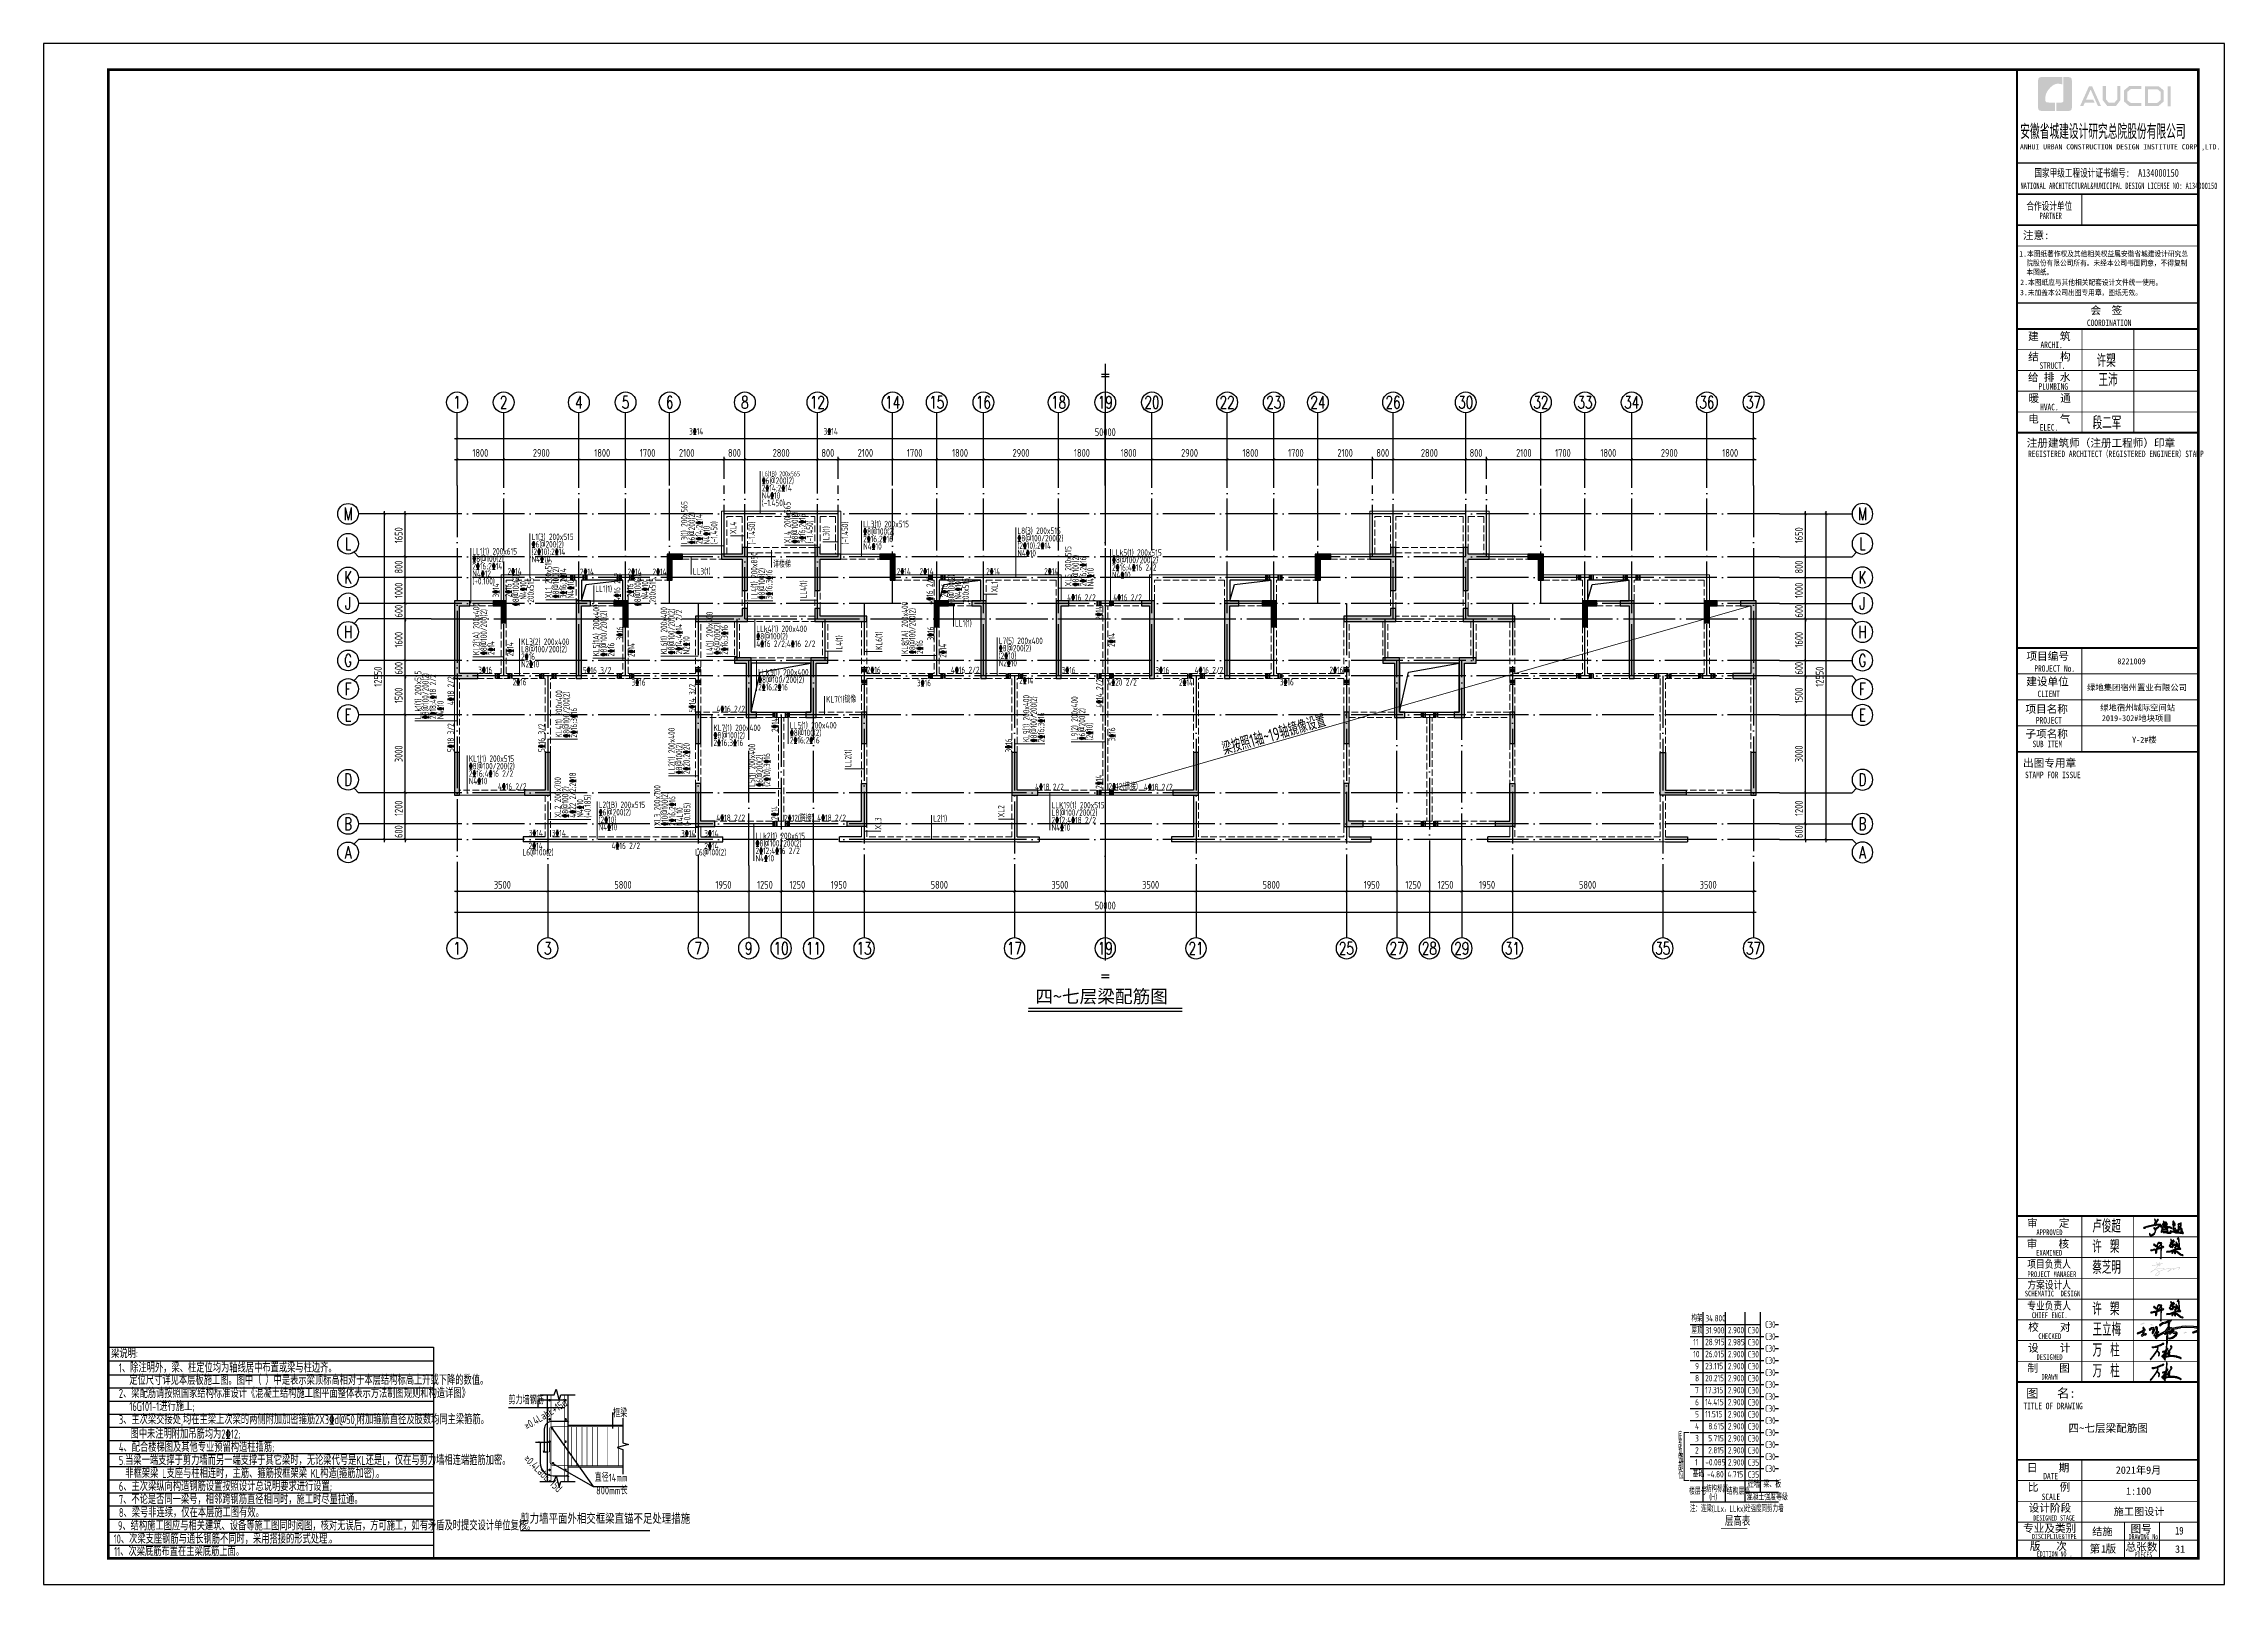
# Model space of a CAD drawing. Extents: x -461650 to 361314, y 245336 to 769729.
# Drawn here: x 88531 to 172631, y 469559 to 528959 of the extents above; entities that cross this region are included whole.
import ezdxf
from ezdxf.enums import TextEntityAlignment as Align

# ---------------------------------------------------------------- set-up
doc = ezdxf.new("R2010")
doc.units = 0
doc.header["$LTSCALE"] = 1000
for name, pattern in [('CENTER', [8, 5, -1, 1, -1]), ('DASH', [0.35, 0.25, -0.1]), ('DOTE', [2.42, 2, -0.2, 0.02, -0.2])]:
    doc.linetypes.add(name, pattern=pattern)
doc.layers.get('0').update_dxf_attribs({"linetype": 'CONTINUOUS'})
doc.layers.get('DEFPOINTS').update_dxf_attribs({"linetype": 'CONTINUOUS'})
for name, color, linetype in [('-TK', 7, 'CONTINUOUS'), ('A-AXIS', 1, 'CONTINUOUS'), ('A-DOTE', 10, 'DOTE'), ('AXIS_NUM', 7, 'CONTINUOUS'), ('BEAM_CON', 4, 'CONTINUOUS'), ('DIM', 2, 'CONTINUOUS'), ('LINK', 6, 'CONTINUOUS'), ('REIND', 1, 'CONTINUOUS'), ('S-0-TEXT', 7, 'CONTINUOUS'), ('S-B表格', 2, 'CONTINUOUS'), ('S-D洞口', 4, 'CONTINUOUS'), ('S-L主梁线', 4, 'DASH'), ('S-L梁编号', 6, 'CONTINUOUS'), ('S-L梁配筋', 7, 'CONTINUOUS'), ('S-Q墙填充', 252, 'CONTINUOUS'), ('S-Q墙实线', 6, 'CONTINUOUS'), ('S-Y一般标注', 3, 'CONTINUOUS'), ('S-引出线', 40, 'CONTINUOUS'), ('S-文字', 7, 'CONTINUOUS'), ('S-表格线', 54, 'CONTINUOUS'), ('TEXT', 2, 'CONTINUOUS'), ('THIN', 7, 'CONTINUOUS'), ('图签文字', 4, 'CONTINUOUS')]:
    doc.layers.add(name, color=color, linetype=linetype)
for name, color, linetype, lineweight in [('7549', 9, 'CONTINUOUS', 18), ('图框', 9, 'CONTINUOUS', 18), ('图签', 147, 'CONTINUOUS', 18), ('梁附加箍筋', 1, 'CONTINUOUS', 35)]:
    doc.layers.add(name, color=color, linetype=linetype, lineweight=lineweight)
doc.styles.add('-宋体', font='', dxfattribs={"width": 0.7, "height": 300, "bigfont": '宋体.TTF'})
doc.styles.add('HT', font='simhei.ttf')
doc.styles.add('TSSD_Axis', font='complex.shx', dxfattribs={"width": 0.7, "bigfont": 'hztxt.shx'})
doc.styles.add('TSSD_DIMENSION', font='Tssdeng.shx', dxfattribs={"width": 0.7, "bigfont": 'tssdchn.shx'})
doc.styles.add('TSSD_Norm', font='Tssdeng.shx', dxfattribs={"bigfont": 'tssdchn.shx'})
doc.styles.add('TSSD_REIN', font='tssdeng.shx', dxfattribs={"width": 0.7, "height": 300, "bigfont": 'tssdchn.shx'})
doc.styles.add('宋体', font='', dxfattribs={"height": 50})
doc.styles.add('建筑图签-1', font='simhei.ttf', dxfattribs={"width": 0.7})
doc.styles.add('建筑图签-2', font='TXT.shx', dxfattribs={"width": 0.5, "bigfont": 'HZTXT.shx'})
doc.styles.get('-宋体').set_extended_font_data('SimSun')
doc.styles.get('宋体').set_extended_font_data('SimSun')
doc.dimstyles.new('TSSD_100_100', dxfattribs={"dimtxt": 300, "dimasz": 100, "dimexe": 100, "dimexo": 250, "dimgap": 100, "dimtad": 1, "dimdec": 0, "dimzin": 0, "dimdsep": 46, "dimtxsty": 'TSSD_DIMENSION', "dimblk": 'ARCHTICK', "dimcen": 0, "dimdle": 100, "dimclrt": 7, "dimadec": 0, "dimazin": 0, "dimtfac": 1, "dimtdec": 0, "dimtix": 1, "dimtmove": 2, "dimatfit": 3, "dimldrblk": 'ARCHTICK', "dimfxl": 0, "dimtolj": 1, "dimtzin": 0, "dimarcsym": 0})

msp = doc.modelspace()

# ---------------------------------------------------------------- texts
at = {"layer": 'S-L梁编号', "color": 6, "style": 'TSSD_REIN', "width": 0.7}
for s, height, p in [('L6(1B) 200x565', 200, (116226.41, 512276.28)), ('LL3(1) 200x515', 250, (120138.14, 510313.21)), ('L1(3) 200x515', 250, (107349.94, 509820.55)), ('L8(3) 200x515', 250, (126084.59, 510055.61)), ('LL1(1) 200x615', 250, (105065.59, 509261.83)), ('详楼梯', 250, (116662.46, 508763.53)), ('LLk5(1) 200x515', 250, (129734.1, 509214.31)), ('LL1(1)', 250, (109807.4, 507817.58)), ('LL3(1)', 250, (113568.22, 508489.49)), ('LLk4(1) 200x400', 250, (116016.37, 506275.14)), ('LL1(1)', 250, (123679.57, 506486.18)), ('KL3(2) 200x400', 250, (106944.75, 505776.37)), ('L7(5) 200x400', 250, (125365.48, 505812.8)), ('LLk3(1) 200x400', 250, (116087.41, 504599.99)), ('KL7(1)镜像', 250, (118707.87, 503557.4)), ('KL7(1) 200x400', 250, (114364.53, 502456.93)), ('LL5(1) 200x400', 250, (117310.81, 502554.68)), ('KL1(1) 200x515', 250, (104928.19, 501269)), ('L2(1B) 200x515', 250, (109938.46, 499489.39)), ('LLK19(1) 200x515', 250, (127403.6, 499475.41)), ('L2(1)', 250, (122838.08, 498965.6)), ('LLk2(1) 200x615', 250, (115986.79, 498290.84))]:
    msp.add_text(s, height=height, dxfattribs=at).set_placement(p)
for s, p in [('L3(1) 200x565', (113361.12, 509658.66)), ('XL4 200x565', (117336.84, 509690.44)), ('XL4', (115246.94, 510049.65)), ('L3(1)', (118835.19, 509815.78)), ('LL4(1) 200x850', (116060.51, 507533.78)), ('XL5 200x515', (128167.69, 508033.92)), ('XL1 200x515', (108118.8, 507575.35)), ('LL4(1)', (117956.22, 507571.53)), ('XL1', (125323.54, 507799.94)), ('KL2(1A) 200x400', (105339.87, 505386.86)), ('KL5(1A) 200x400', (109964.88, 505331.35)), ('KL6(1) 200x400', (112579.28, 505412.32)), ('L4(1) 200x400', (114339.05, 505398.24)), ('KL8(1A) 200x400', (121868.5, 505427.97)), ('L4(1)', (119332.78, 505598.04)), ('KL6(1)', (120871.33, 505586.23)), ('LLk1(1) 200x515', (103094.33, 502916.34)), ('KL4(1) 200x400', (108527.37, 502201.43)), ('KL9(1) 200x400', (126548.79, 502022.21)), ('L9(2) 200x400', (128412.64, 502100.37)), ('LL2(1) 200x400', (112873.78, 500791.26)), ('L5(1) 200x400', (115974.74, 500310.22)), ('LL2(1)', (119679.79, 501067.06)), ('XL2 200x700', (108483.22, 499115.96)), ('XL3 200x700', (112320.21, 498800.74)), ('XL3', (120837.82, 498656.52)), ('XL2', (125581.5, 499128.76))]:
    msp.add_text(s, height=250, rotation=90, dxfattribs=at).set_placement(p)
at = {"layer": 'S-L梁编号', "lineweight": 18, "style": 'TSSD_REIN', "width": 0.7}
msp.add_text('梁按照1轴~19轴镜像设置', height=500, rotation=15.975897, dxfattribs=at).set_placement((134065.09, 501518.95))
at = {"layer": 'S-L梁配筋', "color": 7, "style": 'TSSD_REIN', "width": 0.7}
for s, p in [('3%%13214', (113423.54, 513885.89)), ('%%1326@200(2)', (116226.41, 511988.78)), ('2%%13214;2%%13214', (116226.41, 511701.28)), ('(-1.450)', (116226.41, 511126.28)), ('N4%%13210', (116226.41, 511413.78)), ('%%1326@200(2)', (107349.94, 509533.05)), ('2%%13216;2%%13216', (120138.14, 509738.21)), ('N4%%13210', (120138.14, 509450.71)), ('%%1328@100(2)', (120138.14, 510025.71)), ('(2%%13210);2%%13214', (126084.59, 509480.61)), ('%%1328@100/200(2)', (126084.59, 509768.11)), ('%%1328@100(2)', (105065.59, 508974.33)), ('(2%%13210);2%%13214', (107349.94, 509245.55)), ('N4%%13210', (107349.94, 508958.05)), ('N4%%13210', (126084.59, 509193.11)), ('%%1328@100/200(2)', (129734.1, 508926.81)), ('(+0.100)', (105065.59, 508111.83)), ('N4%%13212', (105065.59, 508399.33)), ('2%%13214', (106423.56, 508489.17)), ('N4%%13210', (129734.1, 508351.81)), ('L8@100/200(2)', (106944.75, 505488.87)), ('2%%13216', (106944.75, 505201.37)), ('%%1328@100(2)', (116016.37, 505987.64)), ('(2%%13210)', (125365.48, 505237.8)), ('%%1328@200(2)', (125365.48, 505525.3)), ('3%%13216', (105291.16, 504686.38)), ('N2%%13210', (106944.75, 504913.87)), ('%%1328@100/200(2)', (116087.41, 504312.49)), ('N2%%13210', (125365.48, 504950.3)), ('2%%13216', (106621.37, 504220.19)), ('3%%13216', (111207.69, 504209.92)), ('2%%13216;2%%13216', (116087.41, 504024.99)), ('3%%13216', (122211.03, 504186.37)), ('2%%13214', (132315.55, 504208.24)), ('2%%13216;3%%13216', (114364.53, 501881.93)), ('%%1328@100(2)', (114364.53, 502169.43)), ('2%%13216;2%%13216', (117310.81, 501979.68)), ('%%1328@100(2)', (117310.81, 502267.18)), ('%%1328@100/200(2)', (104928.19, 500981.5)), ('2%%13216;4%%13216 2/2', (104928.19, 500694)), ('N4%%13210', (104928.19, 500406.5)), ('2%%13212(搭接)', (129599.34, 500200.17)), ('(2%%13210)', (109938.46, 498914.39)), ('N4%%13210', (109938.46, 498626.89)), ('%%1326@200(2)', (109938.46, 499201.89)), ('4%%13218 2/2', (114473.54, 498989.86)), ('2%%13212(搭接)', (117090.07, 498979.04)), ('L8@100/200(2)', (127403.6, 499187.91)), ('N4%%13210', (127403.6, 498612.91)), ('3%%13214', (107236.56, 498397)), ('2%%13214', (107236.56, 497909.12)), ('3%%13214', (108123.56, 498397)), ('4%%13216 2/2', (110434.42, 497909.12)), ('2%%13212;4%%13216 2/2', (115986.79, 497715.84)), ('%%1328@100/200(2)', (115986.79, 498003.34)), ('N4%%13210', (115986.79, 497428.34))]:
    msp.add_text(s, height=250, dxfattribs=at).set_placement(p)
for s, rotation, p in [('3%%13214', 359.9999998, (119159.5, 513887.42)), ('4%%13214 2/2', 90, (129365.89, 504465.37)), ('2%%13214', 90, (116853.79, 502962.77)), ('4%%13218 2/2', 359.9999998, (127874.71, 500181.66)), ('4%%13218 2/2', 359.9999998, (132073.63, 500175.17)), ('4%%13218 2/2', 359.9999998, (119473.54, 498989.86))]:
    msp.add_text(s, height=250, rotation=rotation, dxfattribs=at).set_placement(p, align=Align.RIGHT)
for s, p in [('%%1326@200(2)', (113648.62, 509658.66)), ('2%%13214;2%%13214', (113936.12, 509658.66)), ('%%1328@100(2)', (117624.34, 509690.44)), ('3%%13216;2%%13216', (117911.84, 509690.44)), ('N4%%13210', (114223.62, 509658.66)), ('(-1.450)', (114511.12, 509658.66)), ('(-1.450)', (115969.02, 509644.09)), ('(-1.450)', (118199.34, 509690.44)), ('(-1.450)', (119553.61, 509644.09)), ('%%1328@100(2)', (128455.19, 508033.92)), ('2%%13216;2%%13216', (128742.69, 508033.92)), ('%%1328@100(2)', (108406.3, 507575.35)), ('3%%13216;2%%13214', (108693.8, 507575.35)), ('N4%%13210', (108981.3, 507575.35)), ('%%1328@100(2)', (116348.01, 507533.78)), ('3%%13216;3%%13216', (116635.51, 507533.78)), ('N4%%13210', (129030.19, 508033.92)), ('2%%13214', (129352.38, 506738.69)), ('%%1328@100/200(2)', (105627.37, 505386.86)), ('%%1328@100/200(2)', (110252.38, 505331.35)), ('3%%13216', (110874.75, 505949.5)), ('%%1328@100/200(2)', (112866.78, 505412.32)), ('%%1326@200(2)', (114626.55, 505398.24)), ('2%%13216;3%%13216', (114914.05, 505398.24)), ('%%1328@100/200(2)', (122156, 505427.97)), ('2%%13214', (105914.87, 505386.86)), ('2%%13216', (110539.88, 505331.35)), ('N2%%13210', (113441.78, 505412.32)), ('2%%13216', (122443.5, 505427.97)), ('%%1328@100/200(2)', (103381.83, 502916.34)), ('2%%13218;4%%13218 2/2', (103669.33, 502916.34)), ('4%%13218 2/2', (104356.01, 503456.44)), ('N4%%13210', (103956.83, 502916.34)), ('%%1328@100/200(2)', (108814.87, 502201.43)), ('%%1328@100/200(2)', (126836.29, 502022.21)), ('2%%13216;3%%13216', (127123.79, 502022.21)), ('%%1326@200(2)', (128700.14, 502100.37)), ('3%%13216', (125866.87, 501629.64)), ('(2%%13210)', (128987.64, 502100.37)), ('%%1328@100(2)', (113161.28, 500791.26)), ('%%1326@200(2)', (116262.24, 500310.22)), ('(2%%13210);3%%13216', (116549.74, 500310.22)), ('2%%13214', (129352.38, 500229.97)), ('%%1328@100(2)', (108770.72, 499115.96)), ('N4%%13210', (109345.72, 499115.96)), ('(+0.185)', (109633.22, 499115.96)), ('%%13210@100(2)', (112607.71, 498800.74)), ('2%%13216;2%%13216', (112895.21, 498800.74)), ('N4L10', (113182.71, 498800.74)), ('(+0.185)', (113470.21, 498800.74)), ('2%%13214', (116844.66, 499029.96))]:
    msp.add_text(s, height=250, rotation=90, dxfattribs=at).set_placement(p)
at = {"layer": 'S-L梁配筋', "color": 1, "style": 'TSSD_REIN', "width": 0.7}
for s, p in [('2%%13216;2%%13214', (105065.59, 508686.83)), ('2%%13216;4%%13216 2/2', (129734.1, 508639.31)), ('4%%13216 2/2;4%%13216 2/2', (116016.37, 505700.14)), ('5%%13216 3/2', (109323.55, 504677.4)), ('4%%13216 2/2', (106053.05, 500195.78)), ('2%%13212;4%%13218 2/2', (127403.6, 498900.41))]:
    msp.add_text(s, height=250, dxfattribs=at).set_placement(p)
at = {"layer": 'S-L梁配筋', "color": 7, "style": 'TSSD_REIN', "width": 0.7}
for s, p in [('3%%13214', (106172.25, 507879.97)), ('2%%13216', (106653.27, 507879.97)), ('%%1328@100(2)', (106940.77, 507879.97)), ('N4%%13210', (107228.27, 507879.97)), ('200x515', (107515.77, 507879.97)), ('2%%13216', (111352.7, 507879.97)), ('%%1328@100(2)', (111640.2, 507879.97)), ('N4%%13210', (111927.7, 507879.97)), ('200x515', (112215.2, 507879.97))]:
    msp.add_text(s, height=250, rotation=90, dxfattribs=at).set_placement(p, align=Align.BOTTOM_CENTER)
for s, p in [('2%%13214', (109752.94, 508472.63)), ('2%%13214', (111591.51, 508472.63)), ('2%%13214', (112555.77, 508472.63)), ('2%%13214', (121975.73, 508488.45)), ('2%%13214', (122855.45, 508488.45)), ('2%%13214', (125421.28, 508488.45)), ('2%%13214', (127660.33, 508488.45)), ('4%%13216 2/2', (129106.5, 507483.6)), ('4%%13216 2/2', (130884.05, 507483.6)), ('2%%13216', (120814.77, 504687.6)), ('4%%13216 2/2', (124623.53, 504687.6)), ('3%%13216', (128330.03, 504680.18)), ('3%%13216', (131943.33, 504680.18)), ('4%%13216 2/2', (134023.54, 504680.18)), ('2%%13216', (138655.47, 504687.6)), ('4%%13216 2/2', (115581.2, 503184.04)), ('3%%13214', (113663.24, 498387.59)), ('3%%13214', (114554.93, 498387.59)), ('2%%13214', (114554.93, 497898.79))]:
    msp.add_text(s, height=250, dxfattribs=at).set_placement(p, align=Align.RIGHT)
at = {"layer": 'S-L梁配筋', "color": 1, "style": 'TSSD_REIN', "width": 0.7}
msp.add_text('4%%13216 2/2', height=250, rotation=90, dxfattribs=at).set_placement((110849.94, 508006.56), align=Align.BOTTOM_CENTER)
at = {"layer": 'S-L梁配筋', "color": 7, "style": 'TSSD_REIN', "width": 0.7}
for s, p in [('4%%13216 2/2', (122826.24, 507879.97)), ('2%%13216', (123397.95, 507879.97)), ('%%1328@100(2)', (123662.56, 507879.97)), ('N4%%13210', (123924.79, 507879.97)), ('200x515', (124215.61, 507879.97)), ('3%%13216', (122862.45, 506216.97)), ('2%%13214', (106648.39, 505608.3)), ('2%%13214', (111321.96, 505579.97)), ('2%%13214', (123341.8, 505553.64)), ('2%%13214', (129843.19, 505969.53)), ('3%%13216', (129857.79, 502329.97))]:
    msp.add_text(s, height=250, rotation=90, dxfattribs=at).set_placement(p, align=Align.CENTER)
at = {"layer": 'S-L梁配筋', "color": 1, "style": 'TSSD_REIN', "width": 0.7}
for s, p in [('2%%13214;4%%13214 2/2', (113154.28, 505412.32)), ('5%%13214 3/2', (113665.27, 503169.71)), ('2%%13216;3%%13216', (109102.37, 502201.43)), ('5%%13218 3/2', (104356.01, 501647.62)), ('5%%13216 3/2', (107856.01, 501647.62)), ('2%%13220;2%%13220', (113448.78, 500791.26)), ('4%%13222 2/2;2%%13218', (109058.22, 499115.96))]:
    msp.add_text(s, height=250, rotation=90, dxfattribs=at).set_placement(p)
at = {"layer": 'S-L梁配筋', "color": 7, "style": 'TSSD_REIN', "width": 0.7}
msp.add_text('2%%13214', height=250, dxfattribs=at).set_placement((126426.8, 504207.65), align=Align.BOTTOM_CENTER)
at = {"layer": 'S-L梁配筋', "color": 1, "style": 'TSSD_REIN', "width": 0.7}
msp.add_text('4%%13220 2/2', height=250, dxfattribs=at).set_placement((130121.13, 504209.43), align=Align.CENTER)
at = {"layer": 'S-L梁配筋', "color": 7, "style": 'TSSD_REIN', "width": 0.7}
msp.add_text('3%%13216', height=250, dxfattribs=at).set_placement((136473.55, 504219.27), align=Align.CENTER)
for p in [(107598.54, 497908.98), (114256.06, 497908.98)]:
    msp.add_text('L6@100(2)', height=250, dxfattribs=at).set_placement(p, align=Align.TOP_CENTER)
at = {"layer": 'S-文字', "style": '-宋体'}
msp.add_text('四~七层梁配筋图', height=500, dxfattribs=at).set_placement((126776.77, 491977.57))
at = {"layer": 'S-文字', "style": 'TSSD_REIN', "width": 0.7}
for s, p in [('梁说明:  ', (91134.35, 478286.21)), ('1、除注明外，梁、柱定位均为轴线居中布置或梁与柱边齐。', (91434.2, 477730.79)), ('2、梁配筋请按照国家结构标准设计《混凝土结构施工图平面整体表示方法制图规则和构造详图》', (91434.2, 476749.04)), ('定位尺寸详见本层板施工图。图中（ ）中是表示梁顶标高相对于本层结构标高上升或下降的数值。', (91836.98, 477254.54)), ('3、主次梁交接处,均在主梁上次梁的两侧附加加密箍筋2X3\x84d@50,附加箍筋直径及肢数均同主梁箍筋。', (91434.2, 475738.04)), ('16G101-1进行施工;', (91837.2, 476243.54)), ('图中未注明附加吊筋均为2%%13212;', (91881.84, 475181.2)), ('4、配合楼梯图及其他专业预留构造柱插筋;', (91434.2, 474670.29)), ('5.当梁一端支撑于剪力墙而另一端支撑于其它梁时，无论梁代号是KL还是L，仅在与剪力墙相连端箍筋加密。', (91434.2, 474164.79)), ('6、主次梁纵向构造钢筋设置按照设计总说明要求进行设置;', (91434.2, 473162.29)), ('非框架梁 L支座与柱相连时，主筋、箍筋按框架梁 KL构造(箍筋加密).。', (91681.31, 473661.11)), ('7、不论是否同一梁号，相邻跨钢筋直径相同时，施工时尽量拉通。', (91434.2, 472656.79)), ('9、结构施工图应与相关建筑、设备等施工图同时阅图，核对无误后，方可施工，如有矛盾及时提交设计单位复核。', (91398.49, 471645.79)), ('8、梁号非连续，仅在本层施工图有效。', (91434.2, 472151.29)), ('10、次梁支座钢筋与通长钢筋不同时，采用搭接的形式处理.。', (91232.54, 471134.52)), ('11、次梁底筋布置在主梁底筋上面。', (91251.23, 470653.57))]:
    msp.add_text(s, height=350, dxfattribs=at).set_placement(p)
at = {"layer": '图签文字', "color": 1, "style": '建筑图签-1'}
msp.add_text('四~七层梁配筋图', height=300, dxfattribs=at).set_placement((166618.41, 475433.62))
at = {"layer": '图签文字', "color": 1, "style": '建筑图签-1', "width": 0.8}
msp.add_text('19', height=300, dxfattribs=at).set_placement((170727.82, 471478.85))

# ---------------------------------------------------------------- blocks, each defined once
blk = doc.blocks.new('院标1')
h = blk.add_hatch(color=150)
h.dxf.hatch_style = 1
edge = h.paths.add_edge_path()
edge.add_spline(control_points=[(116373, 648379), (116379, 648379), (116382, 648379), (116391, 648379), (116391, 648379), (116391, 648379), (116616, 648379), (116616, 648379), (116616, 648379), (116616, 648379), (116616, 648054), (116616, 648054), (116616, 648054), (116616, 648054), (116108, 648054), (116108, 648054), (116108, 648054), (116028, 648054), (115963, 648111), (115963, 648199), (115963, 648199), (115963, 648199), (115963, 649215), (115963, 649215), (115963, 649215), (115963, 649295), (116018, 649360), (116108, 649360), (116108, 649360), (116108, 649360), (116897, 649360), (116897, 649360), (116897, 649360), (116897, 649360), (116897, 649080), (116897, 649080), (116897, 649080), (116897, 649080), (116566, 649140), (116356, 648859), (116356, 648859), (116245, 648719), (116240, 648545), (116247, 648466), (116247, 648466), (116254, 648386), (116247, 648466), (116247, 648466), (116247, 648466), (116247, 648466), (116258, 648374), (116373, 648379)], knot_values=[0, 0, 0, 0, 0.071429, 0.071429, 0.071429, 0.107143, 0.142857, 0.142857, 0.142857, 0.178571, 0.214286, 0.214286, 0.214286, 0.25, 0.285714, 0.285714, 0.285714, 0.321429, 0.357143, 0.357143, 0.357143, 0.392857, 0.428571, 0.428571, 0.428571, 0.464286, 0.5, 0.5, 0.5, 0.535714, 0.571429, 0.571429, 0.571429, 0.607143, 0.642857, 0.642857, 0.642857, 0.678571, 0.714286, 0.714286, 0.714286, 0.75, 0.785714, 0.785714, 0.785714, 0.821429, 0.857143, 0.857143, 0.857143, 0.928571, 1, 1, 1, 1], degree=3, periodic=0)
h = blk.add_hatch(color=150)
h.dxf.hatch_style = 1
edge = h.paths.add_edge_path()
edge.add_spline(control_points=[(117268, 649215), (117268, 649215), (117268, 648199), (117268, 648199), (117268, 648199), (117268, 648114), (117212, 648054), (117123, 648054), (117123, 648054), (117123, 648054), (116663, 648054), (116663, 648054), (116663, 648054), (116663, 648054), (116663, 648379), (116663, 648379), (116663, 648379), (116663, 648379), (116865, 648379), (116865, 648379), (116865, 648379), (116907, 648379), (116941, 648413), (116941, 648455), (116941, 648455), (116941, 648455), (116941, 649360), (116941, 649360), (116941, 649360), (116941, 649360), (117123, 649360), (117123, 649360), (117123, 649360), (117204, 649360), (117268, 649306), (117268, 649215)], knot_values=[0, 0, 0, 0, 0.1, 0.1, 0.1, 0.15, 0.2, 0.2, 0.2, 0.25, 0.3, 0.3, 0.3, 0.35, 0.4, 0.4, 0.4, 0.45, 0.5, 0.5, 0.5, 0.55, 0.6, 0.6, 0.6, 0.65, 0.7, 0.7, 0.7, 0.75, 0.8, 0.8, 0.8, 0.9, 1, 1, 1, 1], degree=3, periodic=0)
blk = doc.blocks.new('ljc')
at = {"linetype": 'Continuous'}
h = blk.add_hatch(color=0, dxfattribs=at)
h.paths.add_polyline_path([(2023, 1568), (2019, 1564), (2020, 1562), (2024, 1562), (2022, 1552), (1955, 1538), (1933, 1530), (1930, 1527), (1929, 1525), (1931, 1523), (1944, 1524), (1946, 1526), (1942, 1528), (1960, 1535), (1967, 1535), (1975, 1538), (1985, 1539), (1998, 1543), (2010, 1544), (2018, 1547), (2025, 1546), (2035, 1549), (2061, 1550), (2052, 1537), (2042, 1528), (2028, 1521), (2023, 1521), (2018, 1526), (2015, 1527), (2013, 1525), (2013, 1521), (2019, 1516), (2022, 1508), (2022, 1494), (2012, 1477), (2000, 1469), (1988, 1467), (1982, 1473), (1980, 1480), (1978, 1482), (1978, 1475), (1981, 1468), (1988, 1463), (1994, 1463), (2005, 1467), (2018, 1478), (2027, 1493), (2028, 1504), (2025, 1517), (2033, 1518), (2054, 1533), (2067, 1549), (2067, 1552), (2064, 1555), (2029, 1553), (2036, 1575), (2049, 1591), (2047, 1593), (2043, 1592), (2028, 1573), (2025, 1589), (2021, 1597), (2018, 1599), (2017, 1597), (2020, 1590)])
h.paths.add_polyline_path([(2081, 1522), (2081, 1528), (2075, 1541), (2093, 1562), (2097, 1572), (2094, 1577), (2087, 1576), (2089, 1572), (2092, 1572), (2091, 1567), (2080, 1551), (2066, 1537), (2065, 1535), (2067, 1533), (2073, 1535), (2077, 1523), (2077, 1513), (2072, 1496), (2072, 1492), (2074, 1490), (2078, 1494), (2083, 1510), (2099, 1510), (2119, 1507), (2119, 1500), (2116, 1496), (2108, 1493), (2087, 1496), (2084, 1492), (2087, 1489), (2103, 1488), (2122, 1483), (2140, 1484), (2148, 1482), (2152, 1486), (2152, 1491), (2148, 1488), (2125, 1488), (2114, 1490), (2124, 1499), (2126, 1509), (2121, 1512), (2119, 1511), (2108, 1514), (2124, 1523), (2132, 1532), (2130, 1535), (2121, 1536), (2115, 1533), (2109, 1533), (2123, 1555), (2121, 1559), (2114, 1557), (2116, 1564), (2115, 1569), (2111, 1573), (2105, 1572), (2093, 1554)])
h.paths.add_polyline_path([(2089, 1535), (2097, 1535), (2112, 1551), (2116, 1552), (2111, 1543), (2099, 1528), (2101, 1526), (2114, 1528), (2121, 1531), (2124, 1530), (2118, 1524), (2101, 1515), (2084, 1514), (2084, 1518)], flags=16)
h.paths.add_polyline_path([(2093, 1537), (2095, 1540), (2103, 1546), (2096, 1537)], flags=16)
h.paths.add_polyline_path([(2093, 1544), (2094, 1549), (2106, 1568), (2109, 1569), (2111, 1567), (2108, 1554), (2104, 1550)], flags=16)
h.paths.add_polyline_path([(2141, 1534), (2138, 1533), (2137, 1531), (2142, 1527), (2155, 1522), (2158, 1523), (2153, 1528)])
h.paths.add_polyline_path([(2175, 1522), (2173, 1524), (2172, 1546), (2183, 1545), (2185, 1547), (2183, 1557), (2178, 1566), (2177, 1561), (2180, 1556), (2181, 1550), (2175, 1550), (2170, 1554), (2169, 1574), (2171, 1574), (2175, 1569), (2176, 1571), (2170, 1579), (2167, 1579), (2165, 1577), (2164, 1562), (2166, 1553), (2163, 1553), (2162, 1551), (2167, 1547), (2169, 1537), (2169, 1524), (2166, 1521), (2165, 1517), (2168, 1513), (2170, 1513), (2173, 1517), (2180, 1517), (2178, 1502), (2175, 1500), (2167, 1499), (2175, 1496), (2180, 1497), (2183, 1500), (2184, 1511), (2187, 1521), (2185, 1523)])
h.paths.add_polyline_path([(2233, 1542), (2233, 1564), (2231, 1567), (2215, 1558), (2210, 1557), (2206, 1552), (2211, 1548), (2211, 1551), (2229, 1560), (2228, 1542), (2227, 1537), (2224, 1533), (2220, 1534), (2213, 1542), (2211, 1543), (2209, 1541), (2209, 1508), (2189, 1508), (2187, 1506), (2191, 1503), (2213, 1503), (2217, 1511), (2222, 1516), (2232, 1518), (2234, 1513), (2234, 1505), (2227, 1505), (2232, 1502), (2232, 1500), (2228, 1497), (2229, 1493), (2239, 1495), (2243, 1489), (2243, 1486), (2212, 1492), (2189, 1492), (2179, 1494), (2176, 1496), (2167, 1496), (2164, 1498), (2154, 1499), (2147, 1503), (2144, 1503), (2143, 1501), (2144, 1498), (2153, 1494), (2174, 1491), (2186, 1487), (2211, 1487), (2222, 1484), (2230, 1484), (2243, 1480), (2249, 1480), (2251, 1482), (2244, 1496), (2246, 1499), (2238, 1503), (2239, 1513), (2237, 1520), (2233, 1523), (2224, 1522), (2214, 1516), (2212, 1522), (2213, 1536), (2220, 1530), (2228, 1530), (2230, 1532)])
at = {"color": 0, "linetype": 'Continuous'}
for points in [[(1930, 1527), (1929, 1525), (1931, 1523), (1944, 1524), (1946, 1526), (1942, 1528), (1960, 1535), (1967, 1535), (1975, 1538), (1985, 1539), (1998, 1543), (2010, 1544), (2018, 1547), (2025, 1546), (2035, 1549), (2061, 1550), (2052, 1537), (2042, 1528), (2028, 1521), (2023, 1521), (2018, 1526), (2015, 1527), (2013, 1525), (2013, 1521), (2019, 1516), (2022, 1508), (2022, 1494), (2012, 1477), (2000, 1469), (1988, 1467), (1982, 1473), (1980, 1480), (1978, 1482), (1978, 1475), (1981, 1468), (1988, 1463), (1994, 1463), (2005, 1467), (2018, 1478), (2027, 1493), (2028, 1504), (2025, 1517), (2033, 1518), (2054, 1533), (2067, 1549), (2067, 1552), (2064, 1555), (2029, 1553), (2036, 1575), (2049, 1591), (2047, 1593), (2043, 1592), (2028, 1573), (2025, 1589), (2021, 1597), (2018, 1599), (2017, 1597), (2020, 1590), (2023, 1568), (2019, 1564), (2020, 1562), (2024, 1562), (2022, 1552), (1955, 1538), (1933, 1530), (1930, 1527)], [(2163, 1553), (2162, 1551), (2167, 1547), (2169, 1537), (2169, 1524), (2166, 1521), (2165, 1517), (2168, 1513), (2170, 1513), (2173, 1517), (2180, 1517), (2178, 1502), (2175, 1500), (2167, 1499), (2175, 1496), (2180, 1497), (2183, 1500), (2184, 1511), (2187, 1521), (2185, 1523), (2175, 1522), (2173, 1524), (2172, 1546), (2183, 1545), (2185, 1547), (2183, 1557), (2178, 1566), (2177, 1561), (2180, 1556), (2181, 1550), (2175, 1550), (2170, 1554), (2169, 1574), (2171, 1574), (2175, 1569), (2176, 1571), (2170, 1579), (2167, 1579), (2165, 1577), (2164, 1562), (2166, 1553), (2163, 1553)], [(2016, 1561), (2015, 1560), (2017, 1560), (2016, 1561)], [(2017, 1562), (2016, 1561), (2019, 1561), (2017, 1562)], [(2066, 1537), (2065, 1535), (2067, 1533), (2073, 1535), (2077, 1523), (2077, 1513), (2072, 1496), (2072, 1492), (2074, 1490), (2078, 1494), (2083, 1510), (2099, 1510), (2119, 1507), (2119, 1500), (2116, 1496), (2108, 1493), (2087, 1496), (2084, 1492), (2087, 1489), (2103, 1488), (2122, 1483), (2140, 1484), (2148, 1482), (2152, 1486), (2152, 1491), (2148, 1488), (2125, 1488), (2114, 1490), (2124, 1499), (2126, 1509), (2121, 1512), (2119, 1511), (2108, 1514), (2124, 1523), (2132, 1532), (2130, 1535), (2121, 1536), (2115, 1533), (2109, 1533), (2123, 1555), (2121, 1559), (2114, 1557), (2116, 1564), (2115, 1569), (2111, 1573), (2105, 1572), (2093, 1554), (2081, 1522), (2081, 1528), (2075, 1541), (2093, 1562), (2097, 1572), (2094, 1577), (2087, 1576), (2089, 1572), (2092, 1572), (2091, 1567), (2080, 1551), (2066, 1537)], [(2084, 1514), (2084, 1518), (2089, 1535), (2097, 1535), (2112, 1551), (2116, 1552), (2111, 1543), (2099, 1528), (2101, 1526), (2114, 1528), (2121, 1531), (2124, 1530), (2118, 1524), (2101, 1515), (2084, 1514)], [(2093, 1544), (2094, 1549), (2106, 1568), (2109, 1569), (2111, 1567), (2108, 1554), (2104, 1550), (2093, 1544)], [(2093, 1537), (2095, 1540), (2103, 1546), (2096, 1537), (2093, 1537)], [(2138, 1533), (2137, 1531), (2142, 1527), (2155, 1522), (2158, 1523), (2153, 1528), (2141, 1534), (2138, 1533)], [(2144, 1503), (2143, 1501), (2144, 1498), (2153, 1494), (2174, 1491), (2186, 1487), (2211, 1487), (2222, 1484), (2230, 1484), (2243, 1480), (2249, 1480), (2251, 1482), (2244, 1496), (2246, 1499), (2238, 1503), (2239, 1513), (2237, 1520), (2233, 1523), (2224, 1522), (2214, 1516), (2212, 1522), (2213, 1536), (2220, 1530), (2228, 1530), (2230, 1532), (2233, 1542), (2233, 1564), (2231, 1567), (2215, 1558), (2210, 1557), (2206, 1552), (2211, 1548), (2211, 1551), (2229, 1560), (2228, 1542), (2227, 1537), (2224, 1533), (2220, 1534), (2213, 1542), (2211, 1543), (2209, 1541), (2209, 1508), (2189, 1508), (2187, 1506), (2191, 1503), (2213, 1503), (2217, 1511), (2222, 1516), (2232, 1518), (2234, 1513), (2234, 1505), (2227, 1505), (2232, 1502), (2232, 1500), (2228, 1497), (2229, 1493), (2239, 1495), (2243, 1489), (2243, 1486), (2212, 1492), (2189, 1492), (2179, 1494), (2176, 1496), (2167, 1496), (2164, 1498), (2154, 1499), (2147, 1503), (2144, 1503)], [(2177, 1569), (2176, 1570), (2175, 1567), (2177, 1565), (2177, 1569)]]:
    blk.add_lwpolyline(points, dxfattribs=at)
blk = doc.blocks.new('A$C6AF37BC7')
h = blk.add_hatch(color=256)
h.paths.add_polyline_path([(660, -48), (672, -48), (678, -96)], flags=16)
h.paths.add_polyline_path([(708, 144), (702, 150), (660, 126), (672, 66), (666, 36), (456, -42), (366, -60), (294, -60), (276, -72), (288, -96), (456, -72), (612, -12), (564, -102), (552, -114), (546, -96), (534, -102), (534, -138), (558, -144), (654, -18), (654, 6), (672, 12), (678, -30), (648, -30), (642, -54), (654, -84), (654, -138), (684, -168), (708, -156), (714, -60), (804, -108), (948, -228), (1038, -258), (1062, -258), (1074, -246), (1056, -228), (1032, -228), (954, -192), (786, -60), (708, -30), (714, 24), (756, 30), (816, 54), (954, 48), (972, 66), (948, 84), (810, 84), (702, 48), (690, 120), (726, 132), (720, 144)])
h.paths.add_polyline_path([(852, 216), (864, 216), (870, 174), (840, 198)], flags=16)
h.paths.add_polyline_path([(-312, 282), (-318, 288), (-336, 288), (-348, 276), (-246, 180), (-222, 192), (-222, 210)], flags=17)
h.paths.add_polyline_path([(546, 330), (552, 330), (564, 300), (558, 216), (486, 174), (462, 180), (438, 222)], flags=16)
h.paths.add_polyline_path([(-102, 342), (-48, 336), (-18, 324), (18, 324), (-36, 246), (-174, 96), (-156, 246), (-132, 306)], flags=16)
h.paths.add_polyline_path([(-66, 366), (-72, 372), (-108, 372), (-138, 342), (-168, 288), (-192, 192), (-204, 18), (-228, -78), (-228, 6), (-258, 42), (-306, 48), (-438, 12), (-456, 12), (-468, 24), (-498, 0), (-486, -12), (-420, -12), (-318, 18), (-270, 18), (-252, -6), (-252, -102), (-264, -138), (-240, -156), (-216, -132), (-192, -72), (-174, 60), (-108, 66), (12, 108), (0, 0), (0, -366), (-18, -342), (-24, -372), (-6, -396), (24, -396), (24, -78), (42, 120), (108, 132), (132, 144), (144, 162), (132, 174), (66, 162), (48, 210), (48, 240), (18, 240), (12, 138), (-144, 90), (-114, 138), (-24, 228), (54, 330), (36, 354), (-18, 354)])
h.paths.add_polyline_path([(756, 378), (750, 384), (732, 384), (714, 366), (732, 360), (738, 324), (714, 180), (714, 156), (726, 144), (750, 162), (762, 366)])
h.paths.add_polyline_path([(498, 516), (492, 522), (474, 516), (492, 474), (486, 378), (444, 336), (468, 324), (552, 366), (426, 246), (408, 210), (414, 192), (462, 150), (504, 150), (552, 180), (552, 138), (570, 132), (582, 150), (588, 198), (666, 258), (648, 246), (690, 240), (702, 258), (666, 294), (588, 240), (588, 324), (564, 348), (630, 402), (654, 426), (654, 438), (636, 444), (534, 390), (576, 432), (618, 456), (630, 480), (606, 486), (570, 462), (516, 408), (516, 492)])
h.paths.add_polyline_path([(846, 594), (840, 600), (828, 600), (798, 570), (780, 522), (792, 516), (840, 570), (852, 516), (864, 264), (840, 246), (792, 246), (786, 258), (804, 294), (804, 324), (786, 330), (756, 264), (756, 240), (810, 204), (786, 174), (792, 162), (822, 186), (888, 102), (900, 96), (918, 114), (894, 216), (882, 510), (870, 570)])
at = {"linetype": 'Continuous'}
for points in [[(-66, 366), (-72, 372), (-108, 372), (-138, 342), (-168, 288), (-192, 192), (-204, 18), (-228, -78), (-228, 6), (-258, 42), (-306, 48), (-438, 12), (-456, 12), (-468, 24), (-498, 0), (-486, -12), (-420, -12), (-318, 18), (-270, 18), (-252, -6), (-252, -102), (-264, -138), (-240, -156), (-216, -132), (-192, -72), (-174, 60), (-108, 66), (12, 108), (0, 0), (0, -366), (-18, -342), (-24, -372), (-6, -396), (24, -396), (24, -78), (42, 120), (108, 132), (132, 144), (144, 162), (132, 174), (66, 162), (48, 210), (48, 240), (18, 240), (12, 138), (-144, 90), (-114, 138), (-24, 228), (54, 330), (36, 354), (-18, 354), (-66, 366)], [(-312, 282), (-318, 288), (-336, 288), (-348, 276), (-246, 180), (-222, 192), (-222, 210), (-312, 282)], [(-102, 342), (-48, 336), (-18, 324), (18, 324), (-36, 246), (-174, 96), (-156, 246), (-132, 306), (-102, 342)], [(708, 144), (702, 150), (660, 126), (672, 66), (666, 36), (456, -42), (366, -60), (294, -60), (276, -72), (288, -96), (456, -72), (612, -12), (564, -102), (552, -114), (546, -96), (534, -102), (534, -138), (558, -144), (654, -18), (654, 6), (672, 12), (678, -30), (648, -30), (642, -54), (654, -84), (654, -138), (684, -168), (708, -156), (714, -60), (804, -108), (948, -228), (1038, -258), (1062, -258), (1074, -246), (1056, -228), (1032, -228), (954, -192), (786, -60), (708, -30), (714, 24), (756, 30), (816, 54), (954, 48), (972, 66), (948, 84), (810, 84), (702, 48), (690, 120), (726, 132), (720, 144), (708, 144)], [(498, 516), (492, 522), (474, 516), (492, 474), (486, 378), (444, 336), (468, 324), (552, 366), (426, 246), (408, 210), (414, 192), (462, 150), (504, 150), (552, 180), (552, 138), (570, 132), (582, 150), (588, 198), (666, 258), (648, 246), (690, 240), (702, 258), (666, 294), (588, 240), (588, 324), (564, 348), (630, 402), (654, 426), (654, 438), (636, 444), (534, 390), (576, 432), (618, 456), (630, 480), (606, 486), (570, 462), (516, 408), (516, 492), (498, 516)], [(546, 330), (552, 330), (564, 300), (558, 216), (486, 174), (462, 180), (438, 222), (546, 330)], [(756, 378), (750, 384), (732, 384), (714, 366), (732, 360), (738, 324), (714, 180), (714, 156), (726, 144), (750, 162), (762, 366), (756, 378)], [(846, 594), (840, 600), (828, 600), (798, 570), (780, 522), (792, 516), (840, 570), (852, 516), (864, 264), (840, 246), (792, 246), (786, 258), (804, 294), (804, 324), (786, 330), (756, 264), (756, 240), (810, 204), (786, 174), (792, 162), (822, 186), (888, 102), (900, 96), (918, 114), (894, 216), (882, 510), (870, 570), (846, 594)], [(852, 216), (864, 216), (870, 174), (840, 198), (852, 216)], [(660, -48), (672, -48), (678, -96), (660, -48)]]:
    blk.add_lwpolyline(points, dxfattribs=at)
blk = doc.blocks.new('A1')
at = {"linetype": 'Continuous'}
h = blk.add_hatch(color=0, dxfattribs=at)
h.dxf.hatch_style = 1
h.paths.add_polyline_path([(81575, 12347), (81575, 12351), (81580, 12356), (81578, 12359), (81585, 12364), (81597, 12383), (81605, 12355)], flags=16)
h.paths.add_polyline_path([(81561, 12316), (81561, 12321), (81569, 12329), (81577, 12329), (81597, 12335), (81609, 12335), (81610, 12305), (81607, 12294), (81604, 12291), (81594, 12289), (81572, 12303)], flags=16)
h.paths.add_polyline_path([(81455, 11915), (81460, 11939), (81466, 11945), (81466, 11951), (81473, 11955), (81476, 11967), (81481, 11969), (81490, 11980), (81497, 11983), (81511, 12003), (81519, 12004), (81532, 12017), (81541, 12022), (81548, 12030), (81561, 12033), (81565, 12038), (81569, 12038), (81570, 12031), (81575, 12027), (81577, 12012), (81580, 12006), (81578, 11982), (81554, 11947), (81551, 11947), (81532, 11927), (81529, 11927), (81506, 11911), (81500, 11911), (81493, 11907), (81463, 11907)], flags=16)
h.paths.add_polyline_path([(81439, 11923), (81437, 11921), (81442, 11905), (81453, 11894), (81469, 11889), (81495, 11887), (81498, 11891), (81522, 11897), (81533, 11903), (81538, 11910), (81546, 11913), (81554, 11923), (81557, 11921), (81559, 11926), (81577, 11942), (81577, 11945), (81583, 11951), (81594, 11971), (81599, 11995), (81604, 12003), (81597, 12011), (81594, 12028), (81591, 12031), (81589, 12039), (81585, 12044), (81585, 12049), (81589, 12049), (81599, 12057), (81612, 12062), (81617, 12068), (81623, 12068), (81629, 12073), (81647, 12078), (81650, 12083), (81655, 12083), (81669, 12091), (81676, 12091), (81677, 12094), (81685, 12095), (81695, 12102), (81701, 12102), (81708, 12107), (81737, 12115), (81740, 12118), (81756, 12121), (81764, 12126), (81770, 12126), (81791, 12134), (81799, 12134), (81815, 12142), (81823, 12140), (81833, 12145), (81852, 12148), (81855, 12151), (81860, 12150), (81865, 12153), (81887, 12155), (81893, 12158), (82002, 12167), (82020, 12166), (82028, 12163), (82031, 12158), (82028, 12151), (82021, 12150), (82015, 12143), (82005, 12140), (81956, 12107), (81949, 12099), (81940, 12094), (81933, 12086), (81930, 12086), (81927, 12079), (81921, 12079), (81917, 12076), (81921, 12073), (81908, 12062), (81909, 12052), (81919, 12044), (81925, 12049), (81932, 12049), (81940, 12055), (81946, 12057), (81969, 12075), (81977, 12078), (81980, 12083), (81986, 12083), (81997, 12092), (82004, 12094), (82042, 12129), (82050, 12143), (82057, 12150), (82061, 12148), (82066, 12153), (82081, 12156), (82082, 12159), (82089, 12159), (82095, 12164), (82117, 12171), (82143, 12171), (82140, 12161), (82133, 12153), (82121, 12147), (82111, 12132), (82114, 12119), (82121, 12116), (82129, 12116), (82133, 12123), (82138, 12123), (82172, 12147), (82183, 12150), (82197, 12164), (82210, 12167), (82215, 12174), (82218, 12172), (82260, 12191), (82266, 12191), (82287, 12201), (82319, 12209), (82322, 12212), (82340, 12212), (82356, 12217), (82367, 12214), (82367, 12206), (82359, 12196), (82359, 12191), (82353, 12185), (82349, 12177), (82340, 12171), (82329, 12153), (82332, 12143), (82338, 12137), (82345, 12139), (82362, 12159), (82367, 12171), (82378, 12183), (82378, 12187), (82385, 12193), (82393, 12207), (82393, 12220), (82383, 12231), (82369, 12235), (82330, 12233), (82317, 12227), (82309, 12228), (82279, 12215), (82261, 12212), (82255, 12206), (82233, 12199), (82212, 12187), (82204, 12185), (82193, 12175), (82188, 12175), (82183, 12171), (82164, 12163), (82169, 12172), (82162, 12188), (82153, 12188), (82148, 12191), (82132, 12191), (82095, 12183), (82084, 12177), (82052, 12166), (82047, 12175), (82034, 12182), (82028, 12180), (82025, 12185), (82005, 12187), (81980, 12185), (81975, 12182), (81959, 12183), (81948, 12182), (81943, 12179), (81914, 12179), (81905, 12175), (81901, 12177), (81895, 12172), (81879, 12174), (81863, 12171), (81858, 12167), (81818, 12161), (81815, 12156), (81794, 12153), (81769, 12143), (81737, 12135), (81732, 12131), (81729, 12132), (81709, 12123), (81700, 12121), (81669, 12107), (81665, 12107), (81653, 12099), (81649, 12099), (81642, 12094), (81636, 12094), (81618, 12083), (81610, 12081), (81602, 12073), (81597, 12073), (81594, 12068), (81589, 12068), (81573, 12059), (81562, 12076), (81543, 12095), (81524, 12110), (81516, 12113), (81506, 12123), (81481, 12123), (81477, 12119), (81489, 12107), (81506, 12097), (81511, 12097), (81546, 12068), (81557, 12054), (81557, 12049), (81545, 12043), (81533, 12033), (81527, 12031), (81521, 12023), (81513, 12020), (81505, 12011), (81497, 12007), (81458, 11967), (81445, 11943), (81445, 11937), (81441, 11932)])
h.paths.add_polyline_path([(81245, 12044), (81244, 12043), (81244, 12035), (81252, 12028), (81269, 12030), (81292, 12041), (81295, 12046), (81306, 12047), (81314, 12055), (81321, 12057), (81327, 12065), (81337, 12068), (81340, 12075), (81345, 12075), (81377, 12102), (81380, 12102), (81385, 12108), (81394, 12110), (81409, 12119), (81418, 12121), (81434, 12129), (81444, 12129), (81449, 12134), (81460, 12135), (81465, 12140), (81481, 12142), (81492, 12148), (81495, 12147), (81498, 12150), (81517, 12153), (81554, 12166), (81564, 12166), (81629, 12180), (81634, 12179), (81658, 12183), (81690, 12182), (81695, 12185), (81737, 12185), (81762, 12180), (81759, 12174), (81751, 12167), (81749, 12159), (81754, 12153), (81762, 12153), (81777, 12167), (81783, 12185), (81778, 12195), (81762, 12201), (81745, 12203), (81735, 12199), (81729, 12203), (81690, 12203), (81674, 12199), (81666, 12201), (81658, 12198), (81650, 12199), (81644, 12196), (81637, 12198), (81610, 12195), (81601, 12190), (81594, 12191), (81581, 12187), (81561, 12185), (81557, 12182), (81556, 12183), (81511, 12169), (81497, 12167), (81490, 12163), (81476, 12161), (81474, 12158), (81421, 12140), (81434, 12156), (81481, 12203), (81506, 12239), (81516, 12249), (81517, 12257), (81524, 12260), (81549, 12300), (81562, 12287), (81583, 12275), (81591, 12267), (81605, 12265), (81615, 12273), (81621, 12283), (81620, 12286), (81623, 12292), (81626, 12318), (81626, 12334), (81623, 12337), (81625, 12340), (81634, 12343), (81639, 12342), (81644, 12345), (81660, 12345), (81665, 12348), (81673, 12347), (81681, 12351), (81713, 12355), (81724, 12363), (81724, 12374), (81717, 12380), (81706, 12380), (81679, 12371), (81668, 12372), (81652, 12364), (81620, 12358), (81610, 12387), (81607, 12414), (81597, 12419), (81586, 12417), (81583, 12414), (81577, 12393), (81570, 12383), (81569, 12375), (81553, 12342), (81548, 12343), (81545, 12340), (81537, 12343), (81484, 12412), (81474, 12420), (81468, 12420), (81463, 12417), (81465, 12403), (81492, 12374), (81519, 12334), (81509, 12332), (81506, 12329), (81484, 12326), (81481, 12323), (81473, 12323), (81437, 12313), (81433, 12315), (81431, 12311), (81397, 12308), (81385, 12303), (81370, 12303), (81361, 12299), (81351, 12299), (81346, 12302), (81343, 12299), (81313, 12299), (81309, 12295), (81309, 12281), (81316, 12273), (81343, 12275), (81349, 12271), (81354, 12278), (81373, 12284), (81378, 12283), (81396, 12289), (81412, 12289), (81417, 12292), (81423, 12292), (81426, 12295), (81431, 12294), (81457, 12302), (81463, 12300), (81476, 12303), (81479, 12308), (81493, 12308), (81501, 12313), (81508, 12311), (81513, 12316), (81533, 12318), (81537, 12316), (81537, 12311), (81529, 12302), (81527, 12295), (81521, 12291), (81516, 12278), (81501, 12260), (81492, 12243), (81485, 12238), (81463, 12207), (81402, 12145), (81378, 12124), (81337, 12105), (81325, 12097), (81314, 12094), (81308, 12087), (81290, 12079), (81277, 12068), (81271, 12068), (81257, 12052)])
h = blk.add_hatch(color=0, dxfattribs=at)
h.paths.add_polyline_path([(82053, 10195), (82048, 10201), (82019, 10189), (81984, 10189), (81956, 10160), (81932, 10160), (81823, 10114), (81708, 10080), (81604, 10005), (81604, 9982), (81633, 9964), (81668, 10005), (81742, 10051), (81823, 10074), (81932, 10126), (81956, 10126), (81938, 10062), (81932, 9970), (81915, 9913), (81817, 9757), (81558, 9625), (81483, 9573), (81437, 9527), (81437, 9504), (81454, 9486), (81489, 9481), (81495, 9509), (81483, 9521), (81547, 9573), (81783, 9699), (81777, 9659), (81800, 9642), (81817, 9642), (81869, 9688), (81869, 9705), (81858, 9711), (81829, 9688), (81846, 9722), (81892, 9751), (81898, 9740), (81886, 9711), (81881, 9584), (81869, 9550), (81869, 9308), (81881, 9296), (81898, 9296), (81909, 9308), (81921, 9636), (81938, 9757), (81961, 9780), (81967, 9774), (81950, 9728), (81961, 9682), (81984, 9659), (82025, 9665), (82082, 9728), (82123, 9688), (82174, 9688), (82203, 9676), (82226, 9682), (82244, 9676), (82220, 9630), (82140, 9555), (82048, 9509), (81990, 9498), (81950, 9475), (82002, 9469), (82094, 9492), (82163, 9527), (82249, 9602), (82284, 9659), (82284, 9699), (82255, 9717), (82203, 9717), (82134, 9734), (82134, 9757), (82157, 9809), (82140, 9832), (82117, 9820), (82100, 9780), (82007, 9699), (82002, 9751), (82013, 9786), (82019, 9763), (82030, 9757), (82071, 9820), (82117, 9826), (82128, 9838), (82278, 9866), (82301, 9878), (82399, 9890), (82422, 9901), (82647, 9918), (82940, 9907), (83004, 9895), (83061, 9872), (83084, 9849), (83084, 9826), (83050, 9792), (82883, 9717), (82871, 9705), (82877, 9694), (82912, 9694), (83021, 9734), (83090, 9774), (83125, 9815), (83131, 9838), (83119, 9866), (83090, 9895), (83021, 9930), (82912, 9947), (82618, 9953), (82462, 9941), (82428, 9930), (82249, 9907), (82088, 9861), (82088, 9872), (82065, 9895), (82042, 9884), (82030, 9849), (82025, 9890), (81996, 9895), (81984, 9878), (81979, 9832), (81956, 9815), (81967, 9924), (81984, 9941), (81973, 9982), (82007, 10149), (82059, 10183)])
h.paths.add_polyline_path([(81904, 9820), (81909, 9826), (81904, 9797), (81886, 9786)], flags=16)
h.paths.add_polyline_path([(81938, 9469), (81944, 9475), (81921, 9475), (81932, 9463)], flags=17)
h.paths.add_polyline_path([(82629, 9734), (82618, 9740), (82537, 9699), (82520, 9676), (82549, 9671), (82601, 9694), (82635, 9694), (82652, 9717)], flags=17)
h.paths.add_polyline_path([(81005, 9820), (81005, 9826), (81011, 9815)], flags=16)
h.paths.add_polyline_path([(80994, 9895), (80988, 9901), (80971, 9901), (80959, 9884), (80971, 9809), (80965, 9786), (80901, 9751), (80757, 9699), (80740, 9682), (80740, 9671), (80763, 9653), (80971, 9746), (80971, 9705), (80948, 9636), (80890, 9607), (80901, 9578), (80924, 9573), (81022, 9619), (81057, 9625), (81092, 9648), (81086, 9665), (81045, 9665), (80982, 9648), (81011, 9722), (81017, 9774), (81045, 9797), (81040, 9826), (81017, 9849)])
h.paths.add_polyline_path([(81385, 9907), (81380, 9913), (81362, 9901), (81293, 9890), (81201, 9826), (81212, 9803), (81241, 9797), (81282, 9838), (81305, 9849), (81339, 9855), (81351, 9826), (81316, 9711), (81316, 9688), (81328, 9676), (81345, 9676), (81362, 9694), (81414, 9826), (81426, 9838), (81420, 9855), (81385, 9797)])
h.paths.add_polyline_path([(81495, 9924), (81489, 9930), (81454, 9924), (81437, 9890), (81449, 9884), (81466, 9901), (81483, 9861), (81477, 9780), (81420, 9653), (81374, 9607), (81385, 9584), (81414, 9584), (81495, 9636), (81570, 9717), (81570, 9734), (81558, 9740), (81466, 9665), (81524, 9797), (81518, 9884)])
h.paths.add_polyline_path([(81276, 10039), (81270, 10045), (81247, 10028), (81247, 10016), (81276, 9993), (81310, 9987), (81333, 9970), (81339, 10010)])
h.paths.add_polyline_path([(81011, 10080), (81005, 10085), (80982, 10085), (80896, 10045), (80867, 10045), (80855, 10028), (80890, 10010), (80994, 10051), (81005, 10045), (81022, 10057)])
h = blk.add_hatch(color=256, dxfattribs=at)
h.paths.add_polyline_path([(81517, 9155), (81514, 9158), (81505, 9158), (81493, 9143), (81517, 9119), (81517, 9083), (81493, 9020), (81433, 8921), (81385, 8858), (81379, 8843), (81277, 8720), (81238, 8681), (81247, 8663), (81256, 8663), (81271, 8687), (81289, 8702), (81406, 8849), (81409, 8861), (81433, 8888), (81508, 9005), (81538, 9074), (81544, 9116), (81535, 9140)])
h.paths.add_polyline_path([(81760, 9281), (81757, 9284), (81730, 9281), (81688, 9257), (81628, 9236), (81604, 9221), (81532, 9194), (81526, 9188), (81505, 9185), (81490, 9176), (81448, 9167), (81421, 9155), (81364, 9146), (81313, 9146), (81298, 9140), (81322, 9128), (81385, 9128), (81475, 9149), (81505, 9164), (81523, 9167), (81583, 9191), (81601, 9203), (81640, 9215), (81697, 9242), (81709, 9242), (81763, 9260), (81769, 9269)])
h.paths.add_polyline_path([(81550, 8978), (81547, 8981), (81538, 8981), (81529, 8966), (81574, 8915), (81577, 8903), (81556, 8828), (81562, 8816), (81577, 8813), (81589, 8828), (81589, 8855), (81598, 8876), (81601, 8918), (81586, 8945)])
h.paths.add_polyline_path([(81883, 9350), (81880, 9353), (81874, 9353), (81862, 9341), (81871, 9296), (81871, 9251), (81847, 9020), (81787, 8990), (81745, 8978), (81721, 8978), (81712, 8969), (81715, 8954), (81733, 8951), (81784, 8969), (81796, 8969), (81841, 8993), (81844, 8957), (81838, 8906), (81808, 8891), (81796, 8879), (81823, 8927), (81823, 8936), (81817, 8942), (81799, 8933), (81784, 8900), (81742, 8840), (81727, 8831), (81694, 8798), (81685, 8795), (81682, 8780), (81694, 8768), (81760, 8831), (81817, 8873), (81832, 8882), (81835, 8855), (81823, 8801), (81823, 8780), (81793, 8768), (81787, 8771), (81787, 8819), (81793, 8828), (81781, 8834), (81775, 8828), (81769, 8780), (81772, 8765), (81739, 8753), (81730, 8744), (81736, 8729), (81772, 8738), (81781, 8681), (81787, 8669), (81805, 8654), (81823, 8663), (81820, 8669), (81829, 8726), (81841, 8759), (81898, 8777), (81970, 8789), (82117, 8792), (82153, 8789), (82168, 8783), (82189, 8786), (82198, 8780), (82222, 8780), (82267, 8765), (82285, 8765), (82390, 8717), (82411, 8699), (82426, 8702), (82435, 8714), (82429, 8729), (82387, 8753), (82327, 8777), (82270, 8795), (82180, 8810), (82105, 8816), (81994, 8813), (81970, 8807), (81916, 8804), (81841, 8786), (81850, 8816), (81856, 8885), (81865, 8888), (81901, 8876), (81922, 8897), (81916, 8903), (81898, 8903), (81871, 8918), (81859, 8918), (81862, 8981), (81868, 9008), (81901, 9047), (81913, 9071), (81919, 9098), (81907, 9104), (81883, 9053), (81868, 9041), (81895, 9302), (81895, 9323)])
h.paths.add_polyline_path([(82057, 9188), (82054, 9191), (82030, 9191), (82021, 9185), (82018, 9170), (82024, 9161), (82036, 9155), (82048, 9164), (82054, 9155), (82051, 9140), (82030, 9098), (81973, 9020), (81961, 9011), (81937, 8975), (81913, 8951), (81913, 8939), (81925, 8930), (81949, 8930), (81961, 8936), (81949, 8912), (81946, 8879), (81961, 8861), (81958, 8852), (81928, 8825), (81934, 8813), (81973, 8834), (81991, 8861), (81991, 8882), (81973, 8894), (81973, 8906), (82003, 8963), (81988, 8975), (81943, 8957), (82069, 9122), (82078, 9146), (82078, 9167), (82063, 9188)], flags=17)
h = blk.add_hatch(color=256, dxfattribs=at)
h.paths.add_polyline_path([(81517, 8355), (81514, 8358), (81505, 8358), (81493, 8343), (81517, 8319), (81517, 8283), (81493, 8220), (81433, 8121), (81385, 8058), (81379, 8043), (81277, 7920), (81238, 7881), (81247, 7863), (81256, 7863), (81271, 7887), (81289, 7902), (81406, 8049), (81409, 8061), (81433, 8088), (81508, 8205), (81538, 8274), (81544, 8316), (81535, 8340)])
h.paths.add_polyline_path([(81760, 8481), (81757, 8484), (81730, 8481), (81688, 8457), (81628, 8436), (81604, 8421), (81532, 8394), (81526, 8388), (81505, 8385), (81490, 8376), (81448, 8367), (81421, 8355), (81364, 8346), (81313, 8346), (81298, 8340), (81322, 8328), (81385, 8328), (81475, 8349), (81505, 8364), (81523, 8367), (81583, 8391), (81601, 8403), (81640, 8415), (81697, 8442), (81709, 8442), (81763, 8460), (81769, 8469)])
h.paths.add_polyline_path([(81550, 8178), (81547, 8181), (81538, 8181), (81529, 8166), (81574, 8115), (81577, 8103), (81556, 8028), (81562, 8016), (81577, 8013), (81589, 8028), (81589, 8055), (81598, 8076), (81601, 8118), (81586, 8145)])
h.paths.add_polyline_path([(81883, 8550), (81880, 8553), (81874, 8553), (81862, 8541), (81871, 8496), (81871, 8451), (81847, 8220), (81787, 8190), (81745, 8178), (81721, 8178), (81712, 8169), (81715, 8154), (81733, 8151), (81784, 8169), (81796, 8169), (81841, 8193), (81844, 8157), (81838, 8106), (81808, 8091), (81796, 8079), (81823, 8127), (81823, 8136), (81817, 8142), (81799, 8133), (81784, 8100), (81742, 8040), (81727, 8031), (81694, 7998), (81685, 7995), (81682, 7980), (81694, 7968), (81760, 8031), (81817, 8073), (81832, 8082), (81835, 8055), (81823, 8001), (81823, 7980), (81793, 7968), (81787, 7971), (81787, 8019), (81793, 8028), (81781, 8034), (81775, 8028), (81769, 7980), (81772, 7965), (81739, 7953), (81730, 7944), (81736, 7929), (81772, 7938), (81781, 7881), (81787, 7869), (81805, 7854), (81823, 7863), (81820, 7869), (81829, 7926), (81841, 7959), (81898, 7977), (81970, 7989), (82117, 7992), (82153, 7989), (82168, 7983), (82189, 7986), (82198, 7980), (82222, 7980), (82267, 7965), (82285, 7965), (82390, 7917), (82411, 7899), (82426, 7902), (82435, 7914), (82429, 7929), (82387, 7953), (82327, 7977), (82270, 7995), (82180, 8010), (82105, 8016), (81994, 8013), (81970, 8007), (81916, 8004), (81841, 7986), (81850, 8016), (81856, 8085), (81865, 8088), (81901, 8076), (81922, 8097), (81916, 8103), (81898, 8103), (81871, 8118), (81859, 8118), (81862, 8181), (81868, 8208), (81901, 8247), (81913, 8271), (81919, 8298), (81907, 8304), (81883, 8253), (81868, 8241), (81895, 8502), (81895, 8523)])
h.paths.add_polyline_path([(82057, 8388), (82054, 8391), (82030, 8391), (82021, 8385), (82018, 8370), (82024, 8361), (82036, 8355), (82048, 8364), (82054, 8355), (82051, 8340), (82030, 8298), (81973, 8220), (81961, 8211), (81937, 8175), (81913, 8151), (81913, 8139), (81925, 8130), (81949, 8130), (81961, 8136), (81949, 8112), (81946, 8079), (81961, 8061), (81958, 8052), (81928, 8025), (81934, 8013), (81973, 8034), (81991, 8061), (81991, 8082), (81973, 8094), (81973, 8106), (82003, 8163), (81988, 8175), (81943, 8157), (82069, 8322), (82078, 8346), (82078, 8367), (82063, 8388)], flags=17)
at = {"layer": '图框'}
h = blk.add_hatch(color=256, dxfattribs=at)
h.paths.add_polyline_path([(81908, 57758), (82034, 57758), (82034, 56988), (81908, 56988)])
h.paths.add_polyline_path([(81156, 57642), (81156, 57116), (81516, 57116), (81640, 57223), (81640, 57541), (81520, 57642)], flags=16)
h.paths.add_polyline_path([(81038, 57760), (81038, 56998), (81560, 56998), (81759, 57168), (81759, 57596), (81563, 57760)])
h.paths.add_polyline_path([(80895, 57764), (80895, 57648), (80488, 57648), (80355, 57537), (80355, 57218), (80488, 57115), (80897, 57115), (80897, 56993), (80433, 56993), (80231, 57168), (80231, 57596), (80429, 57764)])
h.paths.add_polyline_path([(79412, 57762), (79532, 57762), (79532, 57251), (79646, 57120), (79857, 57120), (79971, 57251), (79971, 57762), (80085, 57762), (80085, 57214), (79921, 56997), (79583, 56997), (79412, 57216)])
h.paths.add_polyline_path([(78880, 57760), (78997, 57760), (79339, 56996), (79223, 56996), (78942, 57630), (78767, 57242), (79038, 57242), (79099, 57127), (78718, 57127), (78659, 56994), (78536, 56994)])
blk.add_lwpolyline([(0, 59400), (0, 0), (84100, 0), (84100, 59400)], close=True)
at = {"const_width": 100}
blk.add_lwpolyline([(2500, 58400), (2500, 1000), (83100, 1000), (83100, 58400)], close=True, dxfattribs=at)
at = {"color": 0, "linetype": 'Continuous'}
for points in [[(82053, 10195), (82048, 10201), (82019, 10189), (81984, 10189), (81956, 10160), (81932, 10160), (81823, 10114), (81708, 10080), (81604, 10005), (81604, 9982), (81633, 9964), (81668, 10005), (81742, 10051), (81823, 10074), (81932, 10126), (81956, 10126), (81938, 10062), (81932, 9970), (81915, 9913), (81817, 9757), (81558, 9625), (81483, 9573), (81437, 9527), (81437, 9504), (81454, 9486), (81489, 9481), (81495, 9509), (81483, 9521), (81547, 9573), (81783, 9699), (81777, 9659), (81800, 9642), (81817, 9642), (81869, 9688), (81869, 9705), (81858, 9711), (81829, 9688), (81846, 9722), (81892, 9751), (81898, 9740), (81886, 9711), (81881, 9584), (81869, 9550), (81869, 9308), (81881, 9296), (81898, 9296), (81909, 9308), (81921, 9636), (81938, 9757), (81961, 9780), (81967, 9774), (81950, 9728), (81961, 9682), (81984, 9659), (82025, 9665), (82082, 9728), (82123, 9688), (82174, 9688), (82203, 9676), (82226, 9682), (82244, 9676), (82220, 9630), (82140, 9555), (82048, 9509), (81990, 9498), (81950, 9475), (82002, 9469), (82094, 9492), (82163, 9527), (82249, 9602), (82284, 9659), (82284, 9699), (82255, 9717), (82203, 9717), (82134, 9734), (82134, 9757), (82157, 9809), (82140, 9832), (82117, 9820), (82100, 9780), (82007, 9699), (82002, 9751), (82013, 9786), (82019, 9763), (82030, 9757), (82071, 9820), (82117, 9826), (82128, 9838), (82278, 9866), (82301, 9878), (82399, 9890), (82422, 9901), (82647, 9918), (82940, 9907), (83004, 9895), (83061, 9872), (83084, 9849), (83084, 9826), (83050, 9792), (82883, 9717), (82871, 9705), (82877, 9694), (82912, 9694), (83021, 9734), (83090, 9774), (83125, 9815), (83131, 9838), (83119, 9866), (83090, 9895), (83021, 9930), (82912, 9947), (82618, 9953), (82462, 9941), (82428, 9930), (82249, 9907), (82088, 9861), (82088, 9872), (82065, 9895), (82042, 9884), (82030, 9849), (82025, 9890), (81996, 9895), (81984, 9878), (81979, 9832), (81956, 9815), (81967, 9924), (81984, 9941), (81973, 9982), (82007, 10149), (82059, 10183), (82053, 10195)], [(80994, 9895), (80988, 9901), (80971, 9901), (80959, 9884), (80971, 9809), (80965, 9786), (80901, 9751), (80757, 9699), (80740, 9682), (80740, 9671), (80763, 9653), (80971, 9746), (80971, 9705), (80948, 9636), (80890, 9607), (80901, 9578), (80924, 9573), (81022, 9619), (81057, 9625), (81092, 9648), (81086, 9665), (81045, 9665), (80982, 9648), (81011, 9722), (81017, 9774), (81045, 9797), (81040, 9826), (81017, 9849), (80994, 9895)], [(81005, 9820), (81005, 9826), (81011, 9815), (81005, 9820)], [(81385, 9907), (81380, 9913), (81362, 9901), (81293, 9890), (81201, 9826), (81212, 9803), (81241, 9797), (81282, 9838), (81305, 9849), (81339, 9855), (81351, 9826), (81316, 9711), (81316, 9688), (81328, 9676), (81345, 9676), (81362, 9694), (81414, 9826), (81426, 9838), (81420, 9855), (81385, 9797), (81385, 9907)], [(81495, 9924), (81489, 9930), (81454, 9924), (81437, 9890), (81449, 9884), (81466, 9901), (81483, 9861), (81477, 9780), (81420, 9653), (81374, 9607), (81385, 9584), (81414, 9584), (81495, 9636), (81570, 9717), (81570, 9734), (81558, 9740), (81466, 9665), (81524, 9797), (81518, 9884), (81495, 9924)], [(81904, 9820), (81909, 9826), (81904, 9797), (81886, 9786), (81904, 9820)]]:
    blk.add_lwpolyline(points, dxfattribs=at)
at = {"linetype": 'Continuous'}
for points in [[(81760, 9281), (81757, 9284), (81730, 9281), (81688, 9257), (81628, 9236), (81604, 9221), (81532, 9194), (81526, 9188), (81505, 9185), (81490, 9176), (81448, 9167), (81421, 9155), (81364, 9146), (81313, 9146), (81298, 9140), (81322, 9128), (81385, 9128), (81475, 9149), (81505, 9164), (81523, 9167), (81583, 9191), (81601, 9203), (81640, 9215), (81697, 9242), (81709, 9242), (81763, 9260), (81769, 9269), (81760, 9281)], [(81883, 9350), (81880, 9353), (81874, 9353), (81862, 9341), (81871, 9296), (81871, 9251), (81847, 9020), (81787, 8990), (81745, 8978), (81721, 8978), (81712, 8969), (81715, 8954), (81733, 8951), (81784, 8969), (81796, 8969), (81841, 8993), (81844, 8957), (81838, 8906), (81808, 8891), (81796, 8879), (81823, 8927), (81823, 8936), (81817, 8942), (81799, 8933), (81784, 8900), (81742, 8840), (81727, 8831), (81694, 8798), (81685, 8795), (81682, 8780), (81694, 8768), (81760, 8831), (81817, 8873), (81832, 8882), (81835, 8855), (81823, 8801), (81823, 8780), (81793, 8768), (81787, 8771), (81787, 8819), (81793, 8828), (81781, 8834), (81775, 8828), (81769, 8780), (81772, 8765), (81739, 8753), (81730, 8744), (81736, 8729), (81772, 8738), (81781, 8681), (81787, 8669), (81805, 8654), (81823, 8663), (81820, 8669), (81829, 8726), (81841, 8759), (81898, 8777), (81970, 8789), (82117, 8792), (82153, 8789), (82168, 8783), (82189, 8786), (82198, 8780), (82222, 8780), (82267, 8765), (82285, 8765), (82390, 8717), (82411, 8699), (82426, 8702), (82435, 8714), (82429, 8729), (82387, 8753), (82327, 8777), (82270, 8795), (82180, 8810), (82105, 8816), (81994, 8813), (81970, 8807), (81916, 8804), (81841, 8786), (81850, 8816), (81856, 8885), (81865, 8888), (81901, 8876), (81922, 8897), (81916, 8903), (81898, 8903), (81871, 8918), (81859, 8918), (81862, 8981), (81868, 9008), (81901, 9047), (81913, 9071), (81919, 9098), (81907, 9104), (81883, 9053), (81868, 9041), (81895, 9302), (81895, 9323), (81883, 9350)], [(81517, 9155), (81514, 9158), (81505, 9158), (81493, 9143), (81517, 9119), (81517, 9083), (81493, 9020), (81433, 8921), (81385, 8858), (81379, 8843), (81277, 8720), (81238, 8681), (81247, 8663), (81256, 8663), (81271, 8687), (81289, 8702), (81406, 8849), (81409, 8861), (81433, 8888), (81508, 9005), (81538, 9074), (81544, 9116), (81535, 9140), (81517, 9155)], [(81760, 8481), (81757, 8484), (81730, 8481), (81688, 8457), (81628, 8436), (81604, 8421), (81532, 8394), (81526, 8388), (81505, 8385), (81490, 8376), (81448, 8367), (81421, 8355), (81364, 8346), (81313, 8346), (81298, 8340), (81322, 8328), (81385, 8328), (81475, 8349), (81505, 8364), (81523, 8367), (81583, 8391), (81601, 8403), (81640, 8415), (81697, 8442), (81709, 8442), (81763, 8460), (81769, 8469), (81760, 8481)], [(81550, 8978), (81547, 8981), (81538, 8981), (81529, 8966), (81574, 8915), (81577, 8903), (81556, 8828), (81562, 8816), (81577, 8813), (81589, 8828), (81589, 8855), (81598, 8876), (81601, 8918), (81586, 8945), (81550, 8978)], [(81883, 8550), (81880, 8553), (81874, 8553), (81862, 8541), (81871, 8496), (81871, 8451), (81847, 8220), (81787, 8190), (81745, 8178), (81721, 8178), (81712, 8169), (81715, 8154), (81733, 8151), (81784, 8169), (81796, 8169), (81841, 8193), (81844, 8157), (81838, 8106), (81808, 8091), (81796, 8079), (81823, 8127), (81823, 8136), (81817, 8142), (81799, 8133), (81784, 8100), (81742, 8040), (81727, 8031), (81694, 7998), (81685, 7995), (81682, 7980), (81694, 7968), (81760, 8031), (81817, 8073), (81832, 8082), (81835, 8055), (81823, 8001), (81823, 7980), (81793, 7968), (81787, 7971), (81787, 8019), (81793, 8028), (81781, 8034), (81775, 8028), (81769, 7980), (81772, 7965), (81739, 7953), (81730, 7944), (81736, 7929), (81772, 7938), (81781, 7881), (81787, 7869), (81805, 7854), (81823, 7863), (81820, 7869), (81829, 7926), (81841, 7959), (81898, 7977), (81970, 7989), (82117, 7992), (82153, 7989), (82168, 7983), (82189, 7986), (82198, 7980), (82222, 7980), (82267, 7965), (82285, 7965), (82390, 7917), (82411, 7899), (82426, 7902), (82435, 7914), (82429, 7929), (82387, 7953), (82327, 7977), (82270, 7995), (82180, 8010), (82105, 8016), (81994, 8013), (81970, 8007), (81916, 8004), (81841, 7986), (81850, 8016), (81856, 8085), (81865, 8088), (81901, 8076), (81922, 8097), (81916, 8103), (81898, 8103), (81871, 8118), (81859, 8118), (81862, 8181), (81868, 8208), (81901, 8247), (81913, 8271), (81919, 8298), (81907, 8304), (81883, 8253), (81868, 8241), (81895, 8502), (81895, 8523), (81883, 8550)], [(81805, 8750), (81814, 8750), (81802, 8702), (81796, 8714), (81793, 8741), (81805, 8750)], [(82057, 9188), (82054, 9191), (82030, 9191), (82021, 9185), (82018, 9170), (82024, 9161), (82036, 9155), (82048, 9164), (82054, 9155), (82051, 9140), (82030, 9098), (81973, 9020), (81961, 9011), (81937, 8975), (81913, 8951), (81913, 8939), (81925, 8930), (81949, 8930), (81961, 8936), (81949, 8912), (81946, 8879), (81961, 8861), (81958, 8852), (81928, 8825), (81934, 8813), (81973, 8834), (81991, 8861), (81991, 8882), (81973, 8894), (81973, 8906), (82003, 8963), (81988, 8975), (81943, 8957), (82069, 9122), (82078, 9146), (82078, 9167), (82063, 9188), (82057, 9188)], [(81517, 8355), (81514, 8358), (81505, 8358), (81493, 8343), (81517, 8319), (81517, 8283), (81493, 8220), (81433, 8121), (81385, 8058), (81379, 8043), (81277, 7920), (81238, 7881), (81247, 7863), (81256, 7863), (81271, 7887), (81289, 7902), (81406, 8049), (81409, 8061), (81433, 8088), (81508, 8205), (81538, 8274), (81544, 8316), (81535, 8340), (81517, 8355)], [(81550, 8178), (81547, 8181), (81538, 8181), (81529, 8166), (81574, 8115), (81577, 8103), (81556, 8028), (81562, 8016), (81577, 8013), (81589, 8028), (81589, 8055), (81598, 8076), (81601, 8118), (81586, 8145), (81550, 8178)], [(81805, 7950), (81814, 7950), (81802, 7902), (81796, 7914), (81793, 7941), (81805, 7950)], [(82057, 8388), (82054, 8391), (82030, 8391), (82021, 8385), (82018, 8370), (82024, 8361), (82036, 8355), (82048, 8364), (82054, 8355), (82051, 8340), (82030, 8298), (81973, 8220), (81961, 8211), (81937, 8175), (81913, 8151), (81913, 8139), (81925, 8130), (81949, 8130), (81961, 8136), (81949, 8112), (81946, 8079), (81961, 8061), (81958, 8052), (81928, 8025), (81934, 8013), (81973, 8034), (81991, 8061), (81991, 8082), (81973, 8094), (81973, 8106), (82003, 8163), (81988, 8175), (81943, 8157), (82069, 8322), (82078, 8346), (82078, 8367), (82063, 8388), (82057, 8388)]]:
    blk.add_lwpolyline(points, dxfattribs=at)
at = {"layer": '图框'}
for p, q in [((76100, 54800), (83100, 54800)), ((76100, 54800), (83100, 54800)), ((76100, 53600), (83100, 53600))]:
    blk.add_line(p, q, dxfattribs=at)
for points, const_width in [([(76100, 1000), (76100, 58400)], 70), ([(76100, 54800), (83100, 54800)], 60), ([(76100, 53600), (83100, 53600)], 60), ([(76100, 53600), (83100, 53600)], 60), ([(78600, 53600), (78600, 52400)], 35), ([(76100, 52400), (83100, 52400)], 60), ([(76100, 52400), (83100, 52400)], 60), ([(76100, 51599), (83100, 51599)], 35), ([(76108, 49400), (83108, 49400)], 60), ([(76108, 48400), (83108, 48400)], 70), ([(76108, 48400), (83108, 48400)], 70), ([(78608, 48400), (78608, 44400)], 35), ([(80608, 48400), (80608, 44400)], 35), ([(76108, 47600), (83108, 47600)], 35), ([(76108, 46800), (83108, 46800)], 35), ([(76108, 46000), (83108, 46000)], 35), ([(76108, 45200), (83108, 45200)], 35), ([(76108, 44400), (83108, 44400)], 70), ([(76100, 36100), (83100, 36100)], 70), ([(76100, 36100), (83100, 36100)], 70), ([(78600, 32100), (78600, 36100)], 35), ([(76100, 35100), (83100, 35100)], 35), ([(76100, 34100), (83100, 34100)], 35), ([(76100, 33100), (83100, 33100)], 35), ([(83100, 32100), (76100, 32100)], 70), ([(83100, 14200), (76100, 14200)], 70), ([(76100, 14200), (83100, 14200)], 70), ([(78600, 7800), (78600, 14200)], 35), ([(80600, 7800), (80600, 14200)], 35), ([(80600, 7800), (80600, 14200)], 35), ([(76100, 13400), (83100, 13400)], 35), ([(76100, 12600), (83100, 12600)], 35), ([(76100, 11800), (83100, 11800)], 35), ([(76100, 11000), (83100, 11000)], 35), ([(76100, 10200), (83100, 10200)], 35), ([(76100, 9400), (83100, 9400)], 35), ([(76100, 8600), (83100, 8600)], 35), ([(76100, 7800), (83100, 7800)], 70), ([(76100, 4800), (83100, 4800)], 70), ([(78600, 2400), (78600, 4800)], 35), ([(76100, 4000), (83100, 4000)], 35), ([(76100, 3200), (83100, 3200)], 35), ([(76100, 2400), (83100, 2400)], 35), ([(76100, 2400), (82600, 2400)], 35), ([(76100, 1700), (80250, 1700)], 35), ([(78600, 1000), (78600, 2400)], 35), ([(80250, 1000), (80250, 2400)], 35), ([(80250, 1000), (80250, 2400)], 35), ([(80250, 1000), (80250, 2400)], 35), ([(80250, 1700), (83100, 1700)], 35), ([(81600, 1000), (81600, 2400)], 35)]:
    blk.add_lwpolyline(points, dxfattribs=dict(at, const_width=const_width))
blk.add_blockref('院标1', (-39049, -591249))
at = {"color": 0, "linetype": 'Continuous', "xscale": 4.799999999813735, "yscale": 4.799999999813735, "zscale": 4.799999999813735}
blk.add_blockref('ljc', (71719, 6420, -78846106), dxfattribs=at)
at = {"xscale": 0.7999999998137355, "yscale": 0.8000000000465661, "zscale": 0.8}
for p in [(81649, 12881), (81649, 10481)]:
    blk.add_blockref('A$C6AF37BC7', p, dxfattribs=at)
at = {"layer": '图框'}
for s, height, style, width, p in [('ANHUI URBAN CONSTRUCTION DESIGN INSTITUTE CORP.,LTD.', 200, '建筑图签-1', 0.91, (76218, 55322)), ('NATIONAL ARCHITECTURAL&MUNICIPAL DESIGN LICENSE NO: A134000150', 250, '建筑图签-1', 0.6, (76237, 53795)), ('PARTNER', 250, '建筑图签-1', 0.6, (76975, 52634)), ('1.本图纸著作权及其他相关权益属安徽省城建设计研究总', 210, 'HT', 0.88, (76186, 51193)), ('本图纸。', 210, 'HT', 0.88, (76465, 50489)), ('院股份有限公司所有。未经本公司书面同意，不得复制', 210, 'HT', 0.88, (76465, 50839)), (' 2.本图纸应与其他相关配套设计文件统一使用。 ', 210, 'HT', 0.88, (76075, 50092)), ('3.未加盖本公司出图专用章，图纸无效。', 210, 'HT', 0.88, (76218, 49698)), ('COORDINATION', 250, '建筑图签-1', 0.7, (78800, 48513)), ('STRUCT.', 250, '建筑图签-1', 0.7, (76970, 46865)), ('ARCHI.', 250, '建筑图签-1', 0.7, (77009, 47662)), ('PLUMBING', 250, '建筑图签-1', 0.7, (76929, 46058)), ('HVAC.', 250, '建筑图签-1', 0.7, (76994, 45265)), ('ELEC.', 250, '建筑图签-1', 0.7, (76978, 44480)), ('REGISTERED ARCHITECT（REGISTERED ENGINEER）STAMP', 250, '建筑图签-1', 0.7, (76529, 43459)), ('PROJECT No.', 250, '建筑图签-1', 0.7, (76770, 35185, -1799)), ('CLIENT', 250, '建筑图签-1', 0.7, (76894, 34206)), ('PROJECT', 250, '建筑图签-1', 0.7, (76829, 33187)), ('SUB ITEM', 250, '建筑图签-1', 0.7, (76702, 32276)), ('STAMP FOR ISSUE', 250, '建筑图签-1', 0.7, (76413, 31081)), ('APPROVED ', 220, '建筑图签-1', 0.7, (76851, 13465)), ('EXAMINED  ', 220, '建筑图签-1', 0.7, (76842, 12674, -1799)), ('PROJECT MANAGER', 220, '建筑图签-1', 0.7, (76504, 11848, -1799)), ('SCHEMATIC  DESIGN', 220, '建筑图签-1', 0.7, (76403, 11101, -1799)), ('TITLE OF DRAWING', 250, '建筑图签-1', 0.7, (76354, 6753)), ('DATE', 250, '建筑图签-1', 0.7, (77116, 4049)), ('SCALE', 250, '建筑图签-1', 0.7, (77055, 3250)), ('DESIGNED STAGE', 200, '建筑图签-1', 0.7, (76733, 2460)), ('DISCIPLIUE&TYPE', 200, '建筑图签-1', 0.7, (76683, 1747)), ('DRAWING No.', 200, '建筑图签-1', 0.7, (80405, 1740)), ('EDITION NO .', 200, '建筑图签-1', 0.7, (76866, 1074)), ('PIECES', 200, '建筑图签-1', 0.7, (80634, 1040))]:
    blk.add_text(s, height=height, dxfattribs=dict(at, style=style, width=width)).set_placement(p)
at = {"layer": '图框', "style": '建筑图签-1', "width": 0.7}
for s, p in [('CHIEF ENGI.', (77364, 10375)), ('CHECKED  ', (77493, 9569)), ('DESIGNED ', (77420, 8765)), (' DRAWN   ', (77485, 8001))]:
    blk.add_text(s, height=220, dxfattribs=at).set_placement(p, align=Align.MIDDLE)
at = {"layer": '图签', "color": 2, "style": '宋体'}
for s, height, p in [('8221009', 229.3, (79974, 35472)), ('绿地集团宿州置业有限公司', 229.34, (78805, 34462)), ('绿地宿州城际空间站', 229.3, (79310, 33688)), ('2019-302#地块项目', 229.34, (79377, 33279)), ('Y-2#楼', 229.3, (80543, 32448)), ('2021年9月', 286.7, (79910, 4262)), ('1:100', 286.7, (80306, 3454)), ('施工图设计', 286.7, (79832, 2662)), ('结施', 286.7, (79004, 1893)), ('1', 287, (79343, 1225)), ('31', 286.7, (82197, 1219))]:
    blk.add_text(s, height=height, dxfattribs=at).set_placement(p)
at = {"layer": '图签文字', "color": 7, "style": '建筑图签-1'}
for s, height, width, p in [('安徽省城建设计研究总院股份有限公司', 500, 0.55, (76228, 55777)), ('国家甲级工程设计证书编号:  A134000150', 300, 0.7, (76772, 54267)), ('合作设计单位', 300, 0.7, (76465, 52990)), ('项目负责人', 300, 0.8, (76502, 12201)), ('方案设计人', 300, 0.8, (76502, 11398)), ('专业负责人', 300, 0.8, (76501, 10592))]:
    blk.add_text(s, height=height, dxfattribs=dict(at, width=width)).set_placement(p)
for s, height, p in [('注意:', 300, (76331, 51863)), ('会  签', 300, (78935, 48968)), ('建    筑', 300, (76530, 47967)), ('结    构', 300, (76534, 47179)), ('给 排 水', 300, (76525, 46385)), ('暖    通', 300, (76543, 45582)), ('电    气', 300, (76533, 44782)), ('注册建筑师（注册工程师）印章', 300, (76475, 43854)), ('项目编号', 300, (76468, 35632)), ('建设单位', 300, (76460, 34655)), ('项目名称', 300, (76427, 33597)), ('子项名称', 300, (76427, 32640)), ('出图专用章', 300, (76336, 31518)), ('审    定', 300, (76488, 13779)), ('审    核', 300, (76475, 12977)), ('校    对', 300, (76533, 9768)), ('设    计', 300, (76528, 8967)), ('制    图', 300, (76505, 8192)), ('图   名:', 350, (76455, 7195)), ('日    期', 300, (76484, 4349)), ('比    例', 300, (76522, 3602)), ('设计阶段', 300, (76552, 2800)), ('专业及类别', 300, (76338, 2013)), ('图号', 300, (80481, 1994)), ('版   次 ', 300, (76596, 1323)), ('第 版', 300, (78901, 1223)), ('总张数', 300, (80288, 1294))]:
    blk.add_text(s, height=height, dxfattribs=at).set_placement(p)
at = {"layer": '图签文字', "color": 1, "style": '建筑图签-2', "width": 0.7}
for s, p in [('许槊', (79175, 46928)), ('王沛', (79246, 46187)), ('段二军', (79021, 44532))]:
    blk.add_text(s, height=500, dxfattribs=at).set_placement(p)
at = {"layer": '图签文字', "color": 0, "style": '建筑图签-2', "width": 0.7}
for s, p in [('卢俊超', (79006, 13562)), ('许 槊', (79006, 12771)), ('蔡芝明', (79006, 11971)), ('许 槊', (79006, 10371)), ('王立梅', (79016, 9580)), ('万 柱', (79016, 8780)), ('万 柱', (79016, 7980))]:
    blk.add_text(s, height=500, dxfattribs=at).set_placement(p)
blk = doc.blocks.new('ts_axno')
at = {"color": 0, "linetype": 'ByBlock', "lineweight": -2}
blk.add_circle((0, 0), 0.5, dxfattribs=at)
at = {"color": 0, "linetype": 'ByBlock', "lineweight": -2, "style": 'TSSD_Axis', "width": 0.7}
blk.add_attdef('A', text='', height=0.6, dxfattribs=at).set_placement((0, 0), align=Align.MIDDLE_CENTER)
blk = doc.blocks.new('_ArchTick')
at = {"color": 0, "linetype": 'ByBlock', "const_width": 0.15}
blk.add_lwpolyline([(-0.5, -0.5), (0.5, 0.5)], dxfattribs=at)
blk = doc.blocks.new('*D289')
at = {"layer": 'DEFPOINTS', "color": 0}
for p in [(6400, 19250), (4600, 18250), (6400, 18250)]:
    blk.add_point(p, dxfattribs=at)
at = {"layer": 'S-Y一般标注', "color": 0, "lineweight": -2}
for p, q in [((4600, 18500), (4600, 19350)), ((6400, 18500), (6400, 19350)), ((4500, 19250), (6500, 19250))]:
    blk.add_line(p, q, dxfattribs=at)
at = {"layer": 'S-Y一般标注', "color": 0, "lineweight": -2, "xscale": 100, "yscale": 100, "zscale": 100, "rotation": 180}
blk.add_blockref('_ArchTick', (4600, 19250), dxfattribs=at)
at = {"layer": 'S-Y一般标注', "color": 0, "lineweight": -2, "xscale": 100, "yscale": 100, "zscale": 100}
blk.add_blockref('_ArchTick', (6400, 19250), dxfattribs=at)
at = {"layer": 'S-Y一般标注', "color": 7, "insert": (5500, 19500), "char_height": 300, "attachment_point": 5, "style": 'TSSD_DIMENSION'}
blk.add_mtext('\\A1;1800', dxfattribs=at)
blk = doc.blocks.new('*D290')
at = {"layer": 'DEFPOINTS', "color": 0}
for p in [(9300, 19250), (6400, 18250), (9300, 18250)]:
    blk.add_point(p, dxfattribs=at)
at = {"layer": 'S-Y一般标注', "color": 0, "lineweight": -2}
for p, q in [((6400, 18500), (6400, 19350)), ((9300, 18500), (9300, 19350)), ((6300, 19250), (9400, 19250))]:
    blk.add_line(p, q, dxfattribs=at)
at = {"layer": 'S-Y一般标注', "color": 0, "lineweight": -2, "xscale": 100, "yscale": 100, "zscale": 100, "rotation": 180}
blk.add_blockref('_ArchTick', (6400, 19250), dxfattribs=at)
at = {"layer": 'S-Y一般标注', "color": 0, "lineweight": -2, "xscale": 100, "yscale": 100, "zscale": 100}
blk.add_blockref('_ArchTick', (9300, 19250), dxfattribs=at)
at = {"layer": 'S-Y一般标注', "color": 7, "insert": (7850, 19500), "char_height": 300, "attachment_point": 5, "style": 'TSSD_DIMENSION'}
blk.add_mtext('\\A1;2900', dxfattribs=at)
blk = doc.blocks.new('*D291')
at = {"layer": 'DEFPOINTS', "color": 0}
for p in [(11100, 19250), (9300, 18250), (11100, 18250)]:
    blk.add_point(p, dxfattribs=at)
at = {"layer": 'S-Y一般标注', "color": 0, "lineweight": -2}
for p, q in [((9300, 18500), (9300, 19350)), ((11100, 18500), (11100, 19350)), ((9200, 19250), (11200, 19250))]:
    blk.add_line(p, q, dxfattribs=at)
at = {"layer": 'S-Y一般标注', "color": 0, "lineweight": -2, "xscale": 100, "yscale": 100, "zscale": 100, "rotation": 180}
blk.add_blockref('_ArchTick', (9300, 19250), dxfattribs=at)
at = {"layer": 'S-Y一般标注', "color": 0, "lineweight": -2, "xscale": 100, "yscale": 100, "zscale": 100}
blk.add_blockref('_ArchTick', (11100, 19250), dxfattribs=at)
at = {"layer": 'S-Y一般标注', "color": 7, "insert": (10200, 19500), "char_height": 300, "attachment_point": 5, "style": 'TSSD_DIMENSION'}
blk.add_mtext('\\A1;1800', dxfattribs=at)
blk = doc.blocks.new('*D292')
at = {"layer": 'DEFPOINTS', "color": 0}
for p in [(12800, 19250), (11100, 18250), (12800, 18250)]:
    blk.add_point(p, dxfattribs=at)
at = {"layer": 'S-Y一般标注', "color": 0, "lineweight": -2}
for p, q in [((11100, 18500), (11100, 19350)), ((12800, 18500), (12800, 19350)), ((11000, 19250), (12900, 19250))]:
    blk.add_line(p, q, dxfattribs=at)
at = {"layer": 'S-Y一般标注', "color": 0, "lineweight": -2, "xscale": 100, "yscale": 100, "zscale": 100, "rotation": 180}
blk.add_blockref('_ArchTick', (11100, 19250), dxfattribs=at)
at = {"layer": 'S-Y一般标注', "color": 0, "lineweight": -2, "xscale": 100, "yscale": 100, "zscale": 100}
blk.add_blockref('_ArchTick', (12800, 19250), dxfattribs=at)
at = {"layer": 'S-Y一般标注', "color": 7, "insert": (11950, 19500), "char_height": 300, "attachment_point": 5, "style": 'TSSD_DIMENSION'}
blk.add_mtext('\\A1;1700', dxfattribs=at)
blk = doc.blocks.new('*D293')
at = {"layer": 'DEFPOINTS', "color": 0}
for p in [(14900, 19250), (12800, 18250), (14900, 18250)]:
    blk.add_point(p, dxfattribs=at)
at = {"layer": 'S-Y一般标注', "color": 0, "lineweight": -2}
for p, q in [((12800, 18500), (12800, 19350)), ((14900, 18500), (14900, 19350)), ((12700, 19250), (15000, 19250))]:
    blk.add_line(p, q, dxfattribs=at)
at = {"layer": 'S-Y一般标注', "color": 0, "lineweight": -2, "xscale": 100, "yscale": 100, "zscale": 100, "rotation": 180}
blk.add_blockref('_ArchTick', (12800, 19250), dxfattribs=at)
at = {"layer": 'S-Y一般标注', "color": 0, "lineweight": -2, "xscale": 100, "yscale": 100, "zscale": 100}
blk.add_blockref('_ArchTick', (14900, 19250), dxfattribs=at)
at = {"layer": 'S-Y一般标注', "color": 7, "insert": (13458, 19500), "char_height": 300, "attachment_point": 5, "style": 'TSSD_DIMENSION'}
blk.add_mtext('\\A1;2100', dxfattribs=at)
blk = doc.blocks.new('*D294')
at = {"layer": 'DEFPOINTS', "color": 0}
for p in [(18500, 19250), (15700, 18250), (18500, 18250)]:
    blk.add_point(p, dxfattribs=at)
at = {"layer": 'S-Y一般标注', "color": 0, "lineweight": -2}
for p, q in [((15700, 18500), (15700, 19350)), ((18500, 18500), (18500, 19350)), ((15600, 19250), (18600, 19250))]:
    blk.add_line(p, q, dxfattribs=at)
at = {"layer": 'S-Y一般标注', "color": 0, "lineweight": -2, "xscale": 100, "yscale": 100, "zscale": 100, "rotation": 180}
blk.add_blockref('_ArchTick', (15700, 19250), dxfattribs=at)
at = {"layer": 'S-Y一般标注', "color": 0, "lineweight": -2, "xscale": 100, "yscale": 100, "zscale": 100}
blk.add_blockref('_ArchTick', (18500, 19250), dxfattribs=at)
at = {"layer": 'S-Y一般标注', "color": 7, "insert": (17100, 19500), "char_height": 300, "attachment_point": 5, "style": 'TSSD_DIMENSION'}
blk.add_mtext('\\A1;2800', dxfattribs=at)
blk = doc.blocks.new('*D295')
at = {"layer": 'DEFPOINTS', "color": 0}
for p in [(19300, 19250), (18500, 18250), (19300, 18250)]:
    blk.add_point(p, dxfattribs=at)
at = {"layer": 'S-Y一般标注', "color": 0, "lineweight": -2}
for p, q in [((18500, 18500), (18500, 19350)), ((19300, 18500), (19300, 19350)), ((18400, 19250), (19400, 19250))]:
    blk.add_line(p, q, dxfattribs=at)
at = {"layer": 'S-Y一般标注', "color": 0, "lineweight": -2, "xscale": 100, "yscale": 100, "zscale": 100, "rotation": 180}
blk.add_blockref('_ArchTick', (18500, 19250), dxfattribs=at)
at = {"layer": 'S-Y一般标注', "color": 0, "lineweight": -2, "xscale": 100, "yscale": 100, "zscale": 100}
blk.add_blockref('_ArchTick', (19300, 19250), dxfattribs=at)
at = {"layer": 'S-Y一般标注', "color": 7, "insert": (18900, 19500), "char_height": 300, "attachment_point": 5, "style": 'TSSD_DIMENSION'}
blk.add_mtext('\\A1;800', dxfattribs=at)
blk = doc.blocks.new('*D296')
at = {"layer": 'DEFPOINTS', "color": 0}
for p in [(23100, 19250), (21400, 18250), (23100, 18250)]:
    blk.add_point(p, dxfattribs=at)
at = {"layer": 'S-Y一般标注', "color": 0, "lineweight": -2}
for p, q in [((21400, 18500), (21400, 19350)), ((23100, 18500), (23100, 19350)), ((21300, 19250), (23200, 19250))]:
    blk.add_line(p, q, dxfattribs=at)
at = {"layer": 'S-Y一般标注', "color": 0, "lineweight": -2, "xscale": 100, "yscale": 100, "zscale": 100, "rotation": 180}
blk.add_blockref('_ArchTick', (21400, 19250), dxfattribs=at)
at = {"layer": 'S-Y一般标注', "color": 0, "lineweight": -2, "xscale": 100, "yscale": 100, "zscale": 100}
blk.add_blockref('_ArchTick', (23100, 19250), dxfattribs=at)
at = {"layer": 'S-Y一般标注', "color": 7, "insert": (22250, 19500), "char_height": 300, "attachment_point": 5, "style": 'TSSD_DIMENSION'}
blk.add_mtext('\\A1;1700', dxfattribs=at)
blk = doc.blocks.new('*D297')
at = {"layer": 'DEFPOINTS', "color": 0}
for p in [(24900, 19250), (23100, 18250), (24900, 18250)]:
    blk.add_point(p, dxfattribs=at)
at = {"layer": 'S-Y一般标注', "color": 0, "lineweight": -2}
for p, q in [((23100, 18500), (23100, 19350)), ((24900, 18500), (24900, 19350)), ((23000, 19250), (25000, 19250))]:
    blk.add_line(p, q, dxfattribs=at)
at = {"layer": 'S-Y一般标注', "color": 0, "lineweight": -2, "xscale": 100, "yscale": 100, "zscale": 100, "rotation": 180}
blk.add_blockref('_ArchTick', (23100, 19250), dxfattribs=at)
at = {"layer": 'S-Y一般标注', "color": 0, "lineweight": -2, "xscale": 100, "yscale": 100, "zscale": 100}
blk.add_blockref('_ArchTick', (24900, 19250), dxfattribs=at)
at = {"layer": 'S-Y一般标注', "color": 7, "insert": (24000, 19500), "char_height": 300, "attachment_point": 5, "style": 'TSSD_DIMENSION'}
blk.add_mtext('\\A1;1800', dxfattribs=at)
blk = doc.blocks.new('*D298')
at = {"layer": 'DEFPOINTS', "color": 0}
for p in [(27800, 19250), (24900, 18250), (27800, 18250)]:
    blk.add_point(p, dxfattribs=at)
at = {"layer": 'S-Y一般标注', "color": 0, "lineweight": -2}
for p, q in [((24900, 18500), (24900, 19350)), ((27800, 18500), (27800, 19350)), ((24800, 19250), (27900, 19250))]:
    blk.add_line(p, q, dxfattribs=at)
at = {"layer": 'S-Y一般标注', "color": 0, "lineweight": -2, "xscale": 100, "yscale": 100, "zscale": 100, "rotation": 180}
blk.add_blockref('_ArchTick', (24900, 19250), dxfattribs=at)
at = {"layer": 'S-Y一般标注', "color": 0, "lineweight": -2, "xscale": 100, "yscale": 100, "zscale": 100}
blk.add_blockref('_ArchTick', (27800, 19250), dxfattribs=at)
at = {"layer": 'S-Y一般标注', "color": 7, "insert": (26350, 19500), "char_height": 300, "attachment_point": 5, "style": 'TSSD_DIMENSION'}
blk.add_mtext('\\A1;2900', dxfattribs=at)
blk = doc.blocks.new('*D299')
at = {"layer": 'DEFPOINTS', "color": 0}
for p in [(29600, 19250), (27800, 18250), (29600, 18250)]:
    blk.add_point(p, dxfattribs=at)
at = {"layer": 'S-Y一般标注', "color": 0, "lineweight": -2}
for p, q in [((27800, 18500), (27800, 19350)), ((29600, 18500), (29600, 19350)), ((27700, 19250), (29700, 19250))]:
    blk.add_line(p, q, dxfattribs=at)
at = {"layer": 'S-Y一般标注', "color": 0, "lineweight": -2, "xscale": 100, "yscale": 100, "zscale": 100, "rotation": 180}
blk.add_blockref('_ArchTick', (27800, 19250), dxfattribs=at)
at = {"layer": 'S-Y一般标注', "color": 0, "lineweight": -2, "xscale": 100, "yscale": 100, "zscale": 100}
blk.add_blockref('_ArchTick', (29600, 19250), dxfattribs=at)
at = {"layer": 'S-Y一般标注', "color": 7, "insert": (28700, 19500), "char_height": 300, "attachment_point": 5, "style": 'TSSD_DIMENSION'}
blk.add_mtext('\\A1;1800', dxfattribs=at)
blk = doc.blocks.new('*D300')
at = {"layer": 'DEFPOINTS', "color": 0}
for p in [(31400, 19250), (29600, 18250), (31400, 18250)]:
    blk.add_point(p, dxfattribs=at)
at = {"layer": 'S-Y一般标注', "color": 0, "lineweight": -2}
for p, q in [((29600, 18500), (29600, 19350)), ((31400, 18500), (31400, 19350)), ((29500, 19250), (31500, 19250))]:
    blk.add_line(p, q, dxfattribs=at)
at = {"layer": 'S-Y一般标注', "color": 0, "lineweight": -2, "xscale": 100, "yscale": 100, "zscale": 100, "rotation": 180}
blk.add_blockref('_ArchTick', (29600, 19250), dxfattribs=at)
at = {"layer": 'S-Y一般标注', "color": 0, "lineweight": -2, "xscale": 100, "yscale": 100, "zscale": 100}
blk.add_blockref('_ArchTick', (31400, 19250), dxfattribs=at)
at = {"layer": 'S-Y一般标注', "color": 7, "insert": (30500, 19500), "char_height": 300, "attachment_point": 5, "style": 'TSSD_DIMENSION'}
blk.add_mtext('\\A1;1800', dxfattribs=at)
blk = doc.blocks.new('*D301')
at = {"layer": 'DEFPOINTS', "color": 0}
for p in [(34300, 19250), (31400, 18250), (34300, 18250)]:
    blk.add_point(p, dxfattribs=at)
at = {"layer": 'S-Y一般标注', "color": 0, "lineweight": -2}
for p, q in [((31400, 18500), (31400, 19350)), ((34300, 18500), (34300, 19350)), ((31300, 19250), (34400, 19250))]:
    blk.add_line(p, q, dxfattribs=at)
at = {"layer": 'S-Y一般标注', "color": 0, "lineweight": -2, "xscale": 100, "yscale": 100, "zscale": 100, "rotation": 180}
blk.add_blockref('_ArchTick', (31400, 19250), dxfattribs=at)
at = {"layer": 'S-Y一般标注', "color": 0, "lineweight": -2, "xscale": 100, "yscale": 100, "zscale": 100}
blk.add_blockref('_ArchTick', (34300, 19250), dxfattribs=at)
at = {"layer": 'S-Y一般标注', "color": 7, "insert": (32850, 19500), "char_height": 300, "attachment_point": 5, "style": 'TSSD_DIMENSION'}
blk.add_mtext('\\A1;2900', dxfattribs=at)
blk = doc.blocks.new('*D302')
at = {"layer": 'DEFPOINTS', "color": 0}
for p in [(36100, 19250), (34300, 18250), (36100, 18250)]:
    blk.add_point(p, dxfattribs=at)
at = {"layer": 'S-Y一般标注', "color": 0, "lineweight": -2}
for p, q in [((34300, 18500), (34300, 19350)), ((36100, 18500), (36100, 19350)), ((34200, 19250), (36200, 19250))]:
    blk.add_line(p, q, dxfattribs=at)
at = {"layer": 'S-Y一般标注', "color": 0, "lineweight": -2, "xscale": 100, "yscale": 100, "zscale": 100, "rotation": 180}
blk.add_blockref('_ArchTick', (34300, 19250), dxfattribs=at)
at = {"layer": 'S-Y一般标注', "color": 0, "lineweight": -2, "xscale": 100, "yscale": 100, "zscale": 100}
blk.add_blockref('_ArchTick', (36100, 19250), dxfattribs=at)
at = {"layer": 'S-Y一般标注', "color": 7, "insert": (35200, 19500), "char_height": 300, "attachment_point": 5, "style": 'TSSD_DIMENSION'}
blk.add_mtext('\\A1;1800', dxfattribs=at)
blk = doc.blocks.new('*D303')
at = {"layer": 'DEFPOINTS', "color": 0}
for p in [(37800, 19250), (36100, 18250), (37800, 18250)]:
    blk.add_point(p, dxfattribs=at)
at = {"layer": 'S-Y一般标注', "color": 0, "lineweight": -2}
for p, q in [((36100, 18500), (36100, 19350)), ((37800, 18500), (37800, 19350)), ((36000, 19250), (37900, 19250))]:
    blk.add_line(p, q, dxfattribs=at)
at = {"layer": 'S-Y一般标注', "color": 0, "lineweight": -2, "xscale": 100, "yscale": 100, "zscale": 100, "rotation": 180}
blk.add_blockref('_ArchTick', (36100, 19250), dxfattribs=at)
at = {"layer": 'S-Y一般标注', "color": 0, "lineweight": -2, "xscale": 100, "yscale": 100, "zscale": 100}
blk.add_blockref('_ArchTick', (37800, 19250), dxfattribs=at)
at = {"layer": 'S-Y一般标注', "color": 7, "insert": (36950, 19500), "char_height": 300, "attachment_point": 5, "style": 'TSSD_DIMENSION'}
blk.add_mtext('\\A1;1700', dxfattribs=at)
blk = doc.blocks.new('*D304')
at = {"layer": 'DEFPOINTS', "color": 0}
for p in [(40700, 19250), (39900, 18250), (40700, 18250)]:
    blk.add_point(p, dxfattribs=at)
at = {"layer": 'S-Y一般标注', "color": 0, "lineweight": -2}
for p, q in [((39900, 18500), (39900, 19350)), ((40700, 18500), (40700, 19350)), ((39800, 19250), (40800, 19250))]:
    blk.add_line(p, q, dxfattribs=at)
at = {"layer": 'S-Y一般标注', "color": 0, "lineweight": -2, "xscale": 100, "yscale": 100, "zscale": 100, "rotation": 180}
blk.add_blockref('_ArchTick', (39900, 19250), dxfattribs=at)
at = {"layer": 'S-Y一般标注', "color": 0, "lineweight": -2, "xscale": 100, "yscale": 100, "zscale": 100}
blk.add_blockref('_ArchTick', (40700, 19250), dxfattribs=at)
at = {"layer": 'S-Y一般标注', "color": 7, "insert": (40300, 19500), "char_height": 300, "attachment_point": 5, "style": 'TSSD_DIMENSION'}
blk.add_mtext('\\A1;800', dxfattribs=at)
blk = doc.blocks.new('*D305')
at = {"layer": 'DEFPOINTS', "color": 0}
for p in [(43500, 19250), (40700, 18250), (43500, 18250)]:
    blk.add_point(p, dxfattribs=at)
at = {"layer": 'S-Y一般标注', "color": 0, "lineweight": -2}
for p, q in [((40700, 18500), (40700, 19350)), ((43500, 18500), (43500, 19350)), ((40600, 19250), (43600, 19250))]:
    blk.add_line(p, q, dxfattribs=at)
at = {"layer": 'S-Y一般标注', "color": 0, "lineweight": -2, "xscale": 100, "yscale": 100, "zscale": 100, "rotation": 180}
blk.add_blockref('_ArchTick', (40700, 19250), dxfattribs=at)
at = {"layer": 'S-Y一般标注', "color": 0, "lineweight": -2, "xscale": 100, "yscale": 100, "zscale": 100}
blk.add_blockref('_ArchTick', (43500, 19250), dxfattribs=at)
at = {"layer": 'S-Y一般标注', "color": 7, "insert": (42100, 19500), "char_height": 300, "attachment_point": 5, "style": 'TSSD_DIMENSION'}
blk.add_mtext('\\A1;2800', dxfattribs=at)
blk = doc.blocks.new('*D306')
at = {"layer": 'DEFPOINTS', "color": 0}
for p in [(46400, 19250), (44300, 18250), (46400, 18250)]:
    blk.add_point(p, dxfattribs=at)
at = {"layer": 'S-Y一般标注', "color": 0, "lineweight": -2}
for p, q in [((44300, 18500), (44300, 19350)), ((46400, 18500), (46400, 19350)), ((44200, 19250), (46500, 19250))]:
    blk.add_line(p, q, dxfattribs=at)
at = {"layer": 'S-Y一般标注', "color": 0, "lineweight": -2, "xscale": 100, "yscale": 100, "zscale": 100, "rotation": 180}
blk.add_blockref('_ArchTick', (44300, 19250), dxfattribs=at)
at = {"layer": 'S-Y一般标注', "color": 0, "lineweight": -2, "xscale": 100, "yscale": 100, "zscale": 100}
blk.add_blockref('_ArchTick', (46400, 19250), dxfattribs=at)
at = {"layer": 'S-Y一般标注', "color": 7, "insert": (45742, 19500), "char_height": 300, "attachment_point": 5, "style": 'TSSD_DIMENSION'}
blk.add_mtext('\\A1;2100', dxfattribs=at)
blk = doc.blocks.new('*D307')
at = {"layer": 'DEFPOINTS', "color": 0}
for p in [(48100, 19250), (46400, 18250), (48100, 18250)]:
    blk.add_point(p, dxfattribs=at)
at = {"layer": 'S-Y一般标注', "color": 0, "lineweight": -2}
for p, q in [((46400, 18500), (46400, 19350)), ((48100, 18500), (48100, 19350)), ((46300, 19250), (48200, 19250))]:
    blk.add_line(p, q, dxfattribs=at)
at = {"layer": 'S-Y一般标注', "color": 0, "lineweight": -2, "xscale": 100, "yscale": 100, "zscale": 100, "rotation": 180}
blk.add_blockref('_ArchTick', (46400, 19250), dxfattribs=at)
at = {"layer": 'S-Y一般标注', "color": 0, "lineweight": -2, "xscale": 100, "yscale": 100, "zscale": 100}
blk.add_blockref('_ArchTick', (48100, 19250), dxfattribs=at)
at = {"layer": 'S-Y一般标注', "color": 7, "insert": (47250, 19500), "char_height": 300, "attachment_point": 5, "style": 'TSSD_DIMENSION'}
blk.add_mtext('\\A1;1700', dxfattribs=at)
blk = doc.blocks.new('*D308')
at = {"layer": 'DEFPOINTS', "color": 0}
for p in [(49900, 19250), (48100, 18250), (49900, 18250)]:
    blk.add_point(p, dxfattribs=at)
at = {"layer": 'S-Y一般标注', "color": 0, "lineweight": -2}
for p, q in [((48100, 18500), (48100, 19350)), ((49900, 18500), (49900, 19350)), ((48000, 19250), (50000, 19250))]:
    blk.add_line(p, q, dxfattribs=at)
at = {"layer": 'S-Y一般标注', "color": 0, "lineweight": -2, "xscale": 100, "yscale": 100, "zscale": 100, "rotation": 180}
blk.add_blockref('_ArchTick', (48100, 19250), dxfattribs=at)
at = {"layer": 'S-Y一般标注', "color": 0, "lineweight": -2, "xscale": 100, "yscale": 100, "zscale": 100}
blk.add_blockref('_ArchTick', (49900, 19250), dxfattribs=at)
at = {"layer": 'S-Y一般标注', "color": 7, "insert": (49000, 19500), "char_height": 300, "attachment_point": 5, "style": 'TSSD_DIMENSION'}
blk.add_mtext('\\A1;1800', dxfattribs=at)
blk = doc.blocks.new('*D309')
at = {"layer": 'DEFPOINTS', "color": 0}
for p in [(52800, 19250), (49900, 18250), (52800, 18250)]:
    blk.add_point(p, dxfattribs=at)
at = {"layer": 'S-Y一般标注', "color": 0, "lineweight": -2}
for p, q in [((49900, 18500), (49900, 19350)), ((52800, 18500), (52800, 19350)), ((49800, 19250), (52900, 19250))]:
    blk.add_line(p, q, dxfattribs=at)
at = {"layer": 'S-Y一般标注', "color": 0, "lineweight": -2, "xscale": 100, "yscale": 100, "zscale": 100, "rotation": 180}
blk.add_blockref('_ArchTick', (49900, 19250), dxfattribs=at)
at = {"layer": 'S-Y一般标注', "color": 0, "lineweight": -2, "xscale": 100, "yscale": 100, "zscale": 100}
blk.add_blockref('_ArchTick', (52800, 19250), dxfattribs=at)
at = {"layer": 'S-Y一般标注', "color": 7, "insert": (51350, 19500), "char_height": 300, "attachment_point": 5, "style": 'TSSD_DIMENSION'}
blk.add_mtext('\\A1;2900', dxfattribs=at)
blk = doc.blocks.new('*D310')
at = {"layer": 'DEFPOINTS', "color": 0}
for p in [(54600, 19250), (52800, 18250), (54600, 18250)]:
    blk.add_point(p, dxfattribs=at)
at = {"layer": 'S-Y一般标注', "color": 0, "lineweight": -2}
for p, q in [((52800, 18500), (52800, 19350)), ((54600, 18500), (54600, 19350)), ((52700, 19250), (54700, 19250))]:
    blk.add_line(p, q, dxfattribs=at)
at = {"layer": 'S-Y一般标注', "color": 0, "lineweight": -2, "xscale": 100, "yscale": 100, "zscale": 100, "rotation": 180}
blk.add_blockref('_ArchTick', (52800, 19250), dxfattribs=at)
at = {"layer": 'S-Y一般标注', "color": 0, "lineweight": -2, "xscale": 100, "yscale": 100, "zscale": 100}
blk.add_blockref('_ArchTick', (54600, 19250), dxfattribs=at)
at = {"layer": 'S-Y一般标注', "color": 7, "insert": (53700, 19500), "char_height": 300, "attachment_point": 5, "style": 'TSSD_DIMENSION'}
blk.add_mtext('\\A1;1800', dxfattribs=at)
blk = doc.blocks.new('*D311')
at = {"layer": 'DEFPOINTS', "color": 0}
for p in [(54600, 20050), (4600, 18250), (54600, 18250)]:
    blk.add_point(p, dxfattribs=at)
at = {"layer": 'S-Y一般标注', "color": 0, "lineweight": -2}
for p, q in [((4500, 20050), (54700, 20050)), ((4600, 18500), (4600, 20150)), ((54600, 18500), (54600, 20150))]:
    blk.add_line(p, q, dxfattribs=at)
at = {"layer": 'S-Y一般标注', "color": 0, "lineweight": -2, "xscale": 100, "yscale": 100, "zscale": 100, "rotation": 180}
blk.add_blockref('_ArchTick', (4600, 20050), dxfattribs=at)
at = {"layer": 'S-Y一般标注', "color": 0, "lineweight": -2, "xscale": 100, "yscale": 100, "zscale": 100}
blk.add_blockref('_ArchTick', (54600, 20050), dxfattribs=at)
at = {"layer": 'S-Y一般标注', "color": 7, "insert": (29600, 20300), "char_height": 300, "attachment_point": 5, "style": 'TSSD_DIMENSION'}
blk.add_mtext('\\A1;50000', dxfattribs=at)
blk = doc.blocks.new('*D312')
at = {"layer": 'DEFPOINTS', "color": 0}
for p in [(2600, 5200), (3600, 5200), (3600, 4600)]:
    blk.add_point(p, dxfattribs=at)
at = {"layer": 'S-Y一般标注', "color": 0, "lineweight": -2}
for p, q in [((3350, 5200), (2500, 5200)), ((2600, 5200), (2600, 5300)), ((2600, 4600), (2600, 5200)), ((3350, 4600), (2500, 4600)), ((2600, 4600), (2600, 4500))]:
    blk.add_line(p, q, dxfattribs=at)
at = {"layer": 'S-Y一般标注', "color": 0, "lineweight": -2, "xscale": 100, "yscale": 100, "zscale": 100}
for p, rotation in [((2600, 5200), 270), ((2600, 4600), 90)]:
    blk.add_blockref('_ArchTick', p, dxfattribs=dict(at, rotation=rotation))
at = {"layer": 'S-Y一般标注', "color": 7, "insert": (2350, 4900), "char_height": 300, "attachment_point": 5, "rotation": 90, "style": 'TSSD_DIMENSION'}
blk.add_mtext('\\A1;600', dxfattribs=at)
blk = doc.blocks.new('*D313')
at = {"layer": 'DEFPOINTS', "color": 0}
for p in [(2600, 10900), (3600, 10900), (3600, 9400)]:
    blk.add_point(p, dxfattribs=at)
at = {"layer": 'S-Y一般标注', "color": 0, "lineweight": -2}
for p, q in [((2600, 9300), (2600, 11000)), ((3350, 10900), (2500, 10900)), ((3350, 9400), (2500, 9400))]:
    blk.add_line(p, q, dxfattribs=at)
at = {"layer": 'S-Y一般标注', "color": 0, "lineweight": -2, "xscale": 100, "yscale": 100, "zscale": 100}
for p, rotation in [((2600, 10900), 90), ((2600, 9400), 270)]:
    blk.add_blockref('_ArchTick', p, dxfattribs=dict(at, rotation=rotation))
at = {"layer": 'S-Y一般标注', "color": 7, "insert": (2350, 10150), "char_height": 300, "attachment_point": 5, "rotation": 90, "style": 'TSSD_DIMENSION'}
blk.add_mtext('\\A1;1500', dxfattribs=at)
blk = doc.blocks.new('*D314')
at = {"layer": 'DEFPOINTS', "color": 0}
for p in [(2600, 11500), (3600, 11500), (3600, 10900)]:
    blk.add_point(p, dxfattribs=at)
at = {"layer": 'S-Y一般标注', "color": 0, "lineweight": -2}
for p, q in [((3350, 11500), (2500, 11500)), ((2600, 11500), (2600, 11600)), ((2600, 10900), (2600, 11500)), ((3350, 10900), (2500, 10900)), ((2600, 10900), (2600, 10800))]:
    blk.add_line(p, q, dxfattribs=at)
at = {"layer": 'S-Y一般标注', "color": 0, "lineweight": -2, "xscale": 100, "yscale": 100, "zscale": 100}
for p, rotation in [((2600, 11500), 270), ((2600, 10900), 90)]:
    blk.add_blockref('_ArchTick', p, dxfattribs=dict(at, rotation=rotation))
at = {"layer": 'S-Y一般标注', "color": 7, "insert": (2350, 11200), "char_height": 300, "attachment_point": 5, "rotation": 90, "style": 'TSSD_DIMENSION'}
blk.add_mtext('\\A1;600', dxfattribs=at)
blk = doc.blocks.new('*D315')
at = {"layer": 'DEFPOINTS', "color": 0}
for p in [(2600, 13100), (3600, 13100), (3600, 11500)]:
    blk.add_point(p, dxfattribs=at)
at = {"layer": 'S-Y一般标注', "color": 0, "lineweight": -2}
for p, q in [((3350, 13100), (2500, 13100)), ((2600, 11400), (2600, 13200)), ((3350, 11500), (2500, 11500))]:
    blk.add_line(p, q, dxfattribs=at)
at = {"layer": 'S-Y一般标注', "color": 0, "lineweight": -2, "xscale": 100, "yscale": 100, "zscale": 100}
for p, rotation in [((2600, 13100), 90), ((2600, 11500), 270)]:
    blk.add_blockref('_ArchTick', p, dxfattribs=dict(at, rotation=rotation))
at = {"layer": 'S-Y一般标注', "color": 7, "insert": (2350, 12300), "char_height": 300, "attachment_point": 5, "rotation": 90, "style": 'TSSD_DIMENSION'}
blk.add_mtext('\\A1;1600', dxfattribs=at)
blk = doc.blocks.new('*D316')
at = {"layer": 'DEFPOINTS', "color": 0}
for p in [(2600, 13700), (3600, 13700), (3600, 13100)]:
    blk.add_point(p, dxfattribs=at)
at = {"layer": 'S-Y一般标注', "color": 0, "lineweight": -2}
for p, q in [((3350, 13700), (2500, 13700)), ((2600, 13700), (2600, 13800)), ((2600, 13100), (2600, 13700)), ((3350, 13100), (2500, 13100)), ((2600, 13100), (2600, 13000))]:
    blk.add_line(p, q, dxfattribs=at)
at = {"layer": 'S-Y一般标注', "color": 0, "lineweight": -2, "xscale": 100, "yscale": 100, "zscale": 100}
for p, rotation in [((2600, 13700), 270), ((2600, 13100), 90)]:
    blk.add_blockref('_ArchTick', p, dxfattribs=dict(at, rotation=rotation))
at = {"layer": 'S-Y一般标注', "color": 7, "insert": (2350, 13400), "char_height": 300, "attachment_point": 5, "rotation": 90, "style": 'TSSD_DIMENSION'}
blk.add_mtext('\\A1;600', dxfattribs=at)
blk = doc.blocks.new('*D317')
at = {"layer": 'DEFPOINTS', "color": 0}
for p in [(2600, 14700), (3600, 14700), (3600, 13700)]:
    blk.add_point(p, dxfattribs=at)
at = {"layer": 'S-Y一般标注', "color": 0, "lineweight": -2}
for p, q in [((3350, 14700), (2500, 14700)), ((2600, 13600), (2600, 14800)), ((3350, 13700), (2500, 13700))]:
    blk.add_line(p, q, dxfattribs=at)
at = {"layer": 'S-Y一般标注', "color": 0, "lineweight": -2, "xscale": 100, "yscale": 100, "zscale": 100}
for p, rotation in [((2600, 14700), 90), ((2600, 13700), 270)]:
    blk.add_blockref('_ArchTick', p, dxfattribs=dict(at, rotation=rotation))
at = {"layer": 'S-Y一般标注', "color": 7, "insert": (2350, 14200), "char_height": 300, "attachment_point": 5, "rotation": 90, "style": 'TSSD_DIMENSION'}
blk.add_mtext('\\A1;1000', dxfattribs=at)
blk = doc.blocks.new('*D318')
at = {"layer": 'DEFPOINTS', "color": 0}
for p in [(1800, 17150), (3600, 17150), (3600, 4600)]:
    blk.add_point(p, dxfattribs=at)
at = {"layer": 'S-Y一般标注', "color": 0, "lineweight": -2}
for p, q in [((3350, 17150), (1700, 17150)), ((1800, 4500), (1800, 17250)), ((3350, 4600), (1700, 4600))]:
    blk.add_line(p, q, dxfattribs=at)
at = {"layer": 'S-Y一般标注', "color": 0, "lineweight": -2, "xscale": 100, "yscale": 100, "zscale": 100}
for p, rotation in [((1800, 17150), 90), ((1800, 4600), 270)]:
    blk.add_blockref('_ArchTick', p, dxfattribs=dict(at, rotation=rotation))
at = {"layer": 'S-Y一般标注', "color": 7, "insert": (1550, 10875), "char_height": 300, "attachment_point": 5, "rotation": 90, "style": 'TSSD_DIMENSION'}
blk.add_mtext('\\A1;12550', dxfattribs=at)
blk = doc.blocks.new('*D319')
at = {"layer": 'DEFPOINTS', "color": 0}
for p in [(2600, 15500), (3600, 15500), (3600, 14700)]:
    blk.add_point(p, dxfattribs=at)
at = {"layer": 'S-Y一般标注', "color": 0, "lineweight": -2}
for p, q in [((3350, 15500), (2500, 15500)), ((2600, 14600), (2600, 15600)), ((3350, 14700), (2500, 14700))]:
    blk.add_line(p, q, dxfattribs=at)
at = {"layer": 'S-Y一般标注', "color": 0, "lineweight": -2, "xscale": 100, "yscale": 100, "zscale": 100}
for p, rotation in [((2600, 15500), 90), ((2600, 14700), 270)]:
    blk.add_blockref('_ArchTick', p, dxfattribs=dict(at, rotation=rotation))
at = {"layer": 'S-Y一般标注', "color": 7, "insert": (2350, 15100), "char_height": 300, "attachment_point": 5, "rotation": 90, "style": 'TSSD_DIMENSION'}
blk.add_mtext('\\A1;800', dxfattribs=at)
blk = doc.blocks.new('*D320')
at = {"layer": 'DEFPOINTS', "color": 0}
for p in [(2600, 6400), (3600, 6400), (3600, 5200)]:
    blk.add_point(p, dxfattribs=at)
at = {"layer": 'S-Y一般标注', "color": 0, "lineweight": -2}
for p, q in [((3350, 6400), (2500, 6400)), ((2600, 5100), (2600, 6500)), ((3350, 5200), (2500, 5200))]:
    blk.add_line(p, q, dxfattribs=at)
at = {"layer": 'S-Y一般标注', "color": 0, "lineweight": -2, "xscale": 100, "yscale": 100, "zscale": 100}
for p, rotation in [((2600, 6400), 90), ((2600, 5200), 270)]:
    blk.add_blockref('_ArchTick', p, dxfattribs=dict(at, rotation=rotation))
at = {"layer": 'S-Y一般标注', "color": 7, "insert": (2350, 5800), "char_height": 300, "attachment_point": 5, "rotation": 90, "style": 'TSSD_DIMENSION'}
blk.add_mtext('\\A1;1200', dxfattribs=at)
blk = doc.blocks.new('*D321')
at = {"layer": 'DEFPOINTS', "color": 0}
for p in [(2600, 9400), (3600, 9400), (3600, 6400)]:
    blk.add_point(p, dxfattribs=at)
at = {"layer": 'S-Y一般标注', "color": 0, "lineweight": -2}
for p, q in [((3350, 9400), (2500, 9400)), ((2600, 6300), (2600, 9500)), ((3350, 6400), (2500, 6400))]:
    blk.add_line(p, q, dxfattribs=at)
at = {"layer": 'S-Y一般标注', "color": 0, "lineweight": -2, "xscale": 100, "yscale": 100, "zscale": 100}
for p, rotation in [((2600, 9400), 90), ((2600, 6400), 270)]:
    blk.add_blockref('_ArchTick', p, dxfattribs=dict(at, rotation=rotation))
at = {"layer": 'S-Y一般标注', "color": 7, "insert": (2350, 7900), "char_height": 300, "attachment_point": 5, "rotation": 90, "style": 'TSSD_DIMENSION'}
blk.add_mtext('\\A1;3000', dxfattribs=at)
blk = doc.blocks.new('*D322')
at = {"layer": 'DEFPOINTS', "color": 0}
for p in [(15700, 19250), (14900, 18250), (15700, 18250)]:
    blk.add_point(p, dxfattribs=at)
at = {"layer": 'S-Y一般标注', "color": 0, "lineweight": -2}
for p, q in [((14900, 18500), (14900, 19350)), ((15700, 18500), (15700, 19350)), ((14800, 19250), (15800, 19250))]:
    blk.add_line(p, q, dxfattribs=at)
at = {"layer": 'S-Y一般标注', "color": 0, "lineweight": -2, "xscale": 100, "yscale": 100, "zscale": 100, "rotation": 180}
blk.add_blockref('_ArchTick', (14900, 19250), dxfattribs=at)
at = {"layer": 'S-Y一般标注', "color": 0, "lineweight": -2, "xscale": 100, "yscale": 100, "zscale": 100}
blk.add_blockref('_ArchTick', (15700, 19250), dxfattribs=at)
at = {"layer": 'S-Y一般标注', "color": 7, "insert": (15300, 19500), "char_height": 300, "attachment_point": 5, "style": 'TSSD_DIMENSION'}
blk.add_mtext('\\A1;800', dxfattribs=at)
blk = doc.blocks.new('*D323')
at = {"layer": 'DEFPOINTS', "color": 0}
for p in [(21400, 19250), (19300, 18250), (21400, 18250)]:
    blk.add_point(p, dxfattribs=at)
at = {"layer": 'S-Y一般标注', "color": 0, "lineweight": -2}
for p, q in [((19300, 18500), (19300, 19350)), ((21400, 18500), (21400, 19350)), ((19200, 19250), (21500, 19250))]:
    blk.add_line(p, q, dxfattribs=at)
at = {"layer": 'S-Y一般标注', "color": 0, "lineweight": -2, "xscale": 100, "yscale": 100, "zscale": 100, "rotation": 180}
blk.add_blockref('_ArchTick', (19300, 19250), dxfattribs=at)
at = {"layer": 'S-Y一般标注', "color": 0, "lineweight": -2, "xscale": 100, "yscale": 100, "zscale": 100}
blk.add_blockref('_ArchTick', (21400, 19250), dxfattribs=at)
at = {"layer": 'S-Y一般标注', "color": 7, "insert": (20350, 19500), "char_height": 300, "attachment_point": 5, "style": 'TSSD_DIMENSION'}
blk.add_mtext('\\A1;2100', dxfattribs=at)
blk = doc.blocks.new('*D324')
at = {"layer": 'DEFPOINTS', "color": 0}
for p in [(39900, 19250), (37800, 18250), (39900, 18250)]:
    blk.add_point(p, dxfattribs=at)
at = {"layer": 'S-Y一般标注', "color": 0, "lineweight": -2}
for p, q in [((37800, 18500), (37800, 19350)), ((39900, 18500), (39900, 19350)), ((37700, 19250), (40000, 19250))]:
    blk.add_line(p, q, dxfattribs=at)
at = {"layer": 'S-Y一般标注', "color": 0, "lineweight": -2, "xscale": 100, "yscale": 100, "zscale": 100, "rotation": 180}
blk.add_blockref('_ArchTick', (37800, 19250), dxfattribs=at)
at = {"layer": 'S-Y一般标注', "color": 0, "lineweight": -2, "xscale": 100, "yscale": 100, "zscale": 100}
blk.add_blockref('_ArchTick', (39900, 19250), dxfattribs=at)
at = {"layer": 'S-Y一般标注', "color": 7, "insert": (38850, 19500), "char_height": 300, "attachment_point": 5, "style": 'TSSD_DIMENSION'}
blk.add_mtext('\\A1;2100', dxfattribs=at)
blk = doc.blocks.new('*D325')
at = {"layer": 'DEFPOINTS', "color": 0}
for p in [(44300, 19250), (43500, 18250), (44300, 18250)]:
    blk.add_point(p, dxfattribs=at)
at = {"layer": 'S-Y一般标注', "color": 0, "lineweight": -2}
for p, q in [((43500, 18500), (43500, 19350)), ((44300, 18500), (44300, 19350)), ((43400, 19250), (44400, 19250))]:
    blk.add_line(p, q, dxfattribs=at)
at = {"layer": 'S-Y一般标注', "color": 0, "lineweight": -2, "xscale": 100, "yscale": 100, "zscale": 100, "rotation": 180}
blk.add_blockref('_ArchTick', (43500, 19250), dxfattribs=at)
at = {"layer": 'S-Y一般标注', "color": 0, "lineweight": -2, "xscale": 100, "yscale": 100, "zscale": 100}
blk.add_blockref('_ArchTick', (44300, 19250), dxfattribs=at)
at = {"layer": 'S-Y一般标注', "color": 7, "insert": (43900, 19500), "char_height": 300, "attachment_point": 5, "style": 'TSSD_DIMENSION'}
blk.add_mtext('\\A1;800', dxfattribs=at)
blk = doc.blocks.new('*D326')
at = {"layer": 'DEFPOINTS', "color": 0}
for p in [(8100, 3600), (13900, 3600), (13900, 2600)]:
    blk.add_point(p, dxfattribs=at)
at = {"layer": 'S-Y一般标注', "color": 0, "lineweight": -2}
for p, q in [((8000, 2600), (14000, 2600)), ((8100, 3350), (8100, 2500)), ((13900, 3350), (13900, 2500))]:
    blk.add_line(p, q, dxfattribs=at)
at = {"layer": 'S-Y一般标注', "color": 0, "lineweight": -2, "xscale": 100, "yscale": 100, "zscale": 100, "rotation": 180}
blk.add_blockref('_ArchTick', (8100, 2600), dxfattribs=at)
at = {"layer": 'S-Y一般标注', "color": 0, "lineweight": -2, "xscale": 100, "yscale": 100, "zscale": 100}
blk.add_blockref('_ArchTick', (13900, 2600), dxfattribs=at)
at = {"layer": 'S-Y一般标注', "color": 7, "insert": (11000, 2850), "char_height": 300, "attachment_point": 5, "style": 'TSSD_DIMENSION'}
blk.add_mtext('\\A1;5800', dxfattribs=at)
blk = doc.blocks.new('*D327')
at = {"layer": 'DEFPOINTS', "color": 0}
for p in [(17100, 3600), (18350, 3600), (18350, 2600)]:
    blk.add_point(p, dxfattribs=at)
at = {"layer": 'S-Y一般标注', "color": 0, "lineweight": -2}
for p, q in [((17000, 2600), (18450, 2600)), ((17100, 3350), (17100, 2500)), ((18350, 3350), (18350, 2500))]:
    blk.add_line(p, q, dxfattribs=at)
at = {"layer": 'S-Y一般标注', "color": 0, "lineweight": -2, "xscale": 100, "yscale": 100, "zscale": 100, "rotation": 180}
blk.add_blockref('_ArchTick', (17100, 2600), dxfattribs=at)
at = {"layer": 'S-Y一般标注', "color": 0, "lineweight": -2, "xscale": 100, "yscale": 100, "zscale": 100}
blk.add_blockref('_ArchTick', (18350, 2600), dxfattribs=at)
at = {"layer": 'S-Y一般标注', "color": 7, "insert": (17725, 2850), "char_height": 300, "attachment_point": 5, "style": 'TSSD_DIMENSION'}
blk.add_mtext('\\A1;1250', dxfattribs=at)
blk = doc.blocks.new('*D328')
at = {"layer": 'DEFPOINTS', "color": 0}
for p in [(20300, 3600), (26100, 3600), (26100, 2600)]:
    blk.add_point(p, dxfattribs=at)
at = {"layer": 'S-Y一般标注', "color": 0, "lineweight": -2}
for p, q in [((20200, 2600), (26200, 2600)), ((20300, 3350), (20300, 2500)), ((26100, 3350), (26100, 2500))]:
    blk.add_line(p, q, dxfattribs=at)
at = {"layer": 'S-Y一般标注', "color": 0, "lineweight": -2, "xscale": 100, "yscale": 100, "zscale": 100, "rotation": 180}
blk.add_blockref('_ArchTick', (20300, 2600), dxfattribs=at)
at = {"layer": 'S-Y一般标注', "color": 0, "lineweight": -2, "xscale": 100, "yscale": 100, "zscale": 100}
blk.add_blockref('_ArchTick', (26100, 2600), dxfattribs=at)
at = {"layer": 'S-Y一般标注', "color": 7, "insert": (23200, 2850), "char_height": 300, "attachment_point": 5, "style": 'TSSD_DIMENSION'}
blk.add_mtext('\\A1;5800', dxfattribs=at)
blk = doc.blocks.new('*D329')
at = {"layer": 'DEFPOINTS', "color": 0}
for p in [(26100, 3600), (29600, 3600), (29600, 2600)]:
    blk.add_point(p, dxfattribs=at)
at = {"layer": 'S-Y一般标注', "color": 0, "lineweight": -2}
for p, q in [((26000, 2600), (29700, 2600)), ((26100, 3350), (26100, 2500)), ((29600, 3350), (29600, 2500))]:
    blk.add_line(p, q, dxfattribs=at)
at = {"layer": 'S-Y一般标注', "color": 0, "lineweight": -2, "xscale": 100, "yscale": 100, "zscale": 100, "rotation": 180}
blk.add_blockref('_ArchTick', (26100, 2600), dxfattribs=at)
at = {"layer": 'S-Y一般标注', "color": 0, "lineweight": -2, "xscale": 100, "yscale": 100, "zscale": 100}
blk.add_blockref('_ArchTick', (29600, 2600), dxfattribs=at)
at = {"layer": 'S-Y一般标注', "color": 7, "insert": (27850, 2850), "char_height": 300, "attachment_point": 5, "style": 'TSSD_DIMENSION'}
blk.add_mtext('\\A1;3500', dxfattribs=at)
blk = doc.blocks.new('*D330')
at = {"layer": 'DEFPOINTS', "color": 0}
for p in [(33100, 3600), (38900, 3600), (38900, 2600)]:
    blk.add_point(p, dxfattribs=at)
at = {"layer": 'S-Y一般标注', "color": 0, "lineweight": -2}
for p, q in [((33000, 2600), (39000, 2600)), ((33100, 3350), (33100, 2500)), ((38900, 3350), (38900, 2500))]:
    blk.add_line(p, q, dxfattribs=at)
at = {"layer": 'S-Y一般标注', "color": 0, "lineweight": -2, "xscale": 100, "yscale": 100, "zscale": 100, "rotation": 180}
blk.add_blockref('_ArchTick', (33100, 2600), dxfattribs=at)
at = {"layer": 'S-Y一般标注', "color": 0, "lineweight": -2, "xscale": 100, "yscale": 100, "zscale": 100}
blk.add_blockref('_ArchTick', (38900, 2600), dxfattribs=at)
at = {"layer": 'S-Y一般标注', "color": 7, "insert": (36000, 2850), "char_height": 300, "attachment_point": 5, "style": 'TSSD_DIMENSION'}
blk.add_mtext('\\A1;5800', dxfattribs=at)
blk = doc.blocks.new('*D331')
at = {"layer": 'DEFPOINTS', "color": 0}
for p in [(42100, 3600), (43350, 3600), (43350, 2600)]:
    blk.add_point(p, dxfattribs=at)
at = {"layer": 'S-Y一般标注', "color": 0, "lineweight": -2}
for p, q in [((42000, 2600), (43450, 2600)), ((42100, 3350), (42100, 2500)), ((43350, 3350), (43350, 2500))]:
    blk.add_line(p, q, dxfattribs=at)
at = {"layer": 'S-Y一般标注', "color": 0, "lineweight": -2, "xscale": 100, "yscale": 100, "zscale": 100, "rotation": 180}
blk.add_blockref('_ArchTick', (42100, 2600), dxfattribs=at)
at = {"layer": 'S-Y一般标注', "color": 0, "lineweight": -2, "xscale": 100, "yscale": 100, "zscale": 100}
blk.add_blockref('_ArchTick', (43350, 2600), dxfattribs=at)
at = {"layer": 'S-Y一般标注', "color": 7, "insert": (42725, 2850), "char_height": 300, "attachment_point": 5, "style": 'TSSD_DIMENSION'}
blk.add_mtext('\\A1;1250', dxfattribs=at)
blk = doc.blocks.new('*D332')
at = {"layer": 'DEFPOINTS', "color": 0}
for p in [(45300, 3600), (51100, 3600), (51100, 2600)]:
    blk.add_point(p, dxfattribs=at)
at = {"layer": 'S-Y一般标注', "color": 0, "lineweight": -2}
for p, q in [((45200, 2600), (51200, 2600)), ((45300, 3350), (45300, 2500)), ((51100, 3350), (51100, 2500))]:
    blk.add_line(p, q, dxfattribs=at)
at = {"layer": 'S-Y一般标注', "color": 0, "lineweight": -2, "xscale": 100, "yscale": 100, "zscale": 100, "rotation": 180}
blk.add_blockref('_ArchTick', (45300, 2600), dxfattribs=at)
at = {"layer": 'S-Y一般标注', "color": 0, "lineweight": -2, "xscale": 100, "yscale": 100, "zscale": 100}
blk.add_blockref('_ArchTick', (51100, 2600), dxfattribs=at)
at = {"layer": 'S-Y一般标注', "color": 7, "insert": (48200, 2850), "char_height": 300, "attachment_point": 5, "style": 'TSSD_DIMENSION'}
blk.add_mtext('\\A1;5800', dxfattribs=at)
blk = doc.blocks.new('*D333')
at = {"layer": 'DEFPOINTS', "color": 0}
for p in [(51100, 3600), (54600, 3600), (54600, 2600)]:
    blk.add_point(p, dxfattribs=at)
at = {"layer": 'S-Y一般标注', "color": 0, "lineweight": -2}
for p, q in [((51000, 2600), (54700, 2600)), ((51100, 3350), (51100, 2500)), ((54600, 3350), (54600, 2500))]:
    blk.add_line(p, q, dxfattribs=at)
at = {"layer": 'S-Y一般标注', "color": 0, "lineweight": -2, "xscale": 100, "yscale": 100, "zscale": 100, "rotation": 180}
blk.add_blockref('_ArchTick', (51100, 2600), dxfattribs=at)
at = {"layer": 'S-Y一般标注', "color": 0, "lineweight": -2, "xscale": 100, "yscale": 100, "zscale": 100}
blk.add_blockref('_ArchTick', (54600, 2600), dxfattribs=at)
at = {"layer": 'S-Y一般标注', "color": 7, "insert": (52850, 2850), "char_height": 300, "attachment_point": 5, "style": 'TSSD_DIMENSION'}
blk.add_mtext('\\A1;3500', dxfattribs=at)
blk = doc.blocks.new('*D334')
at = {"layer": 'DEFPOINTS', "color": 0}
for p in [(4600, 3600), (54600, 3600), (54600, 1800)]:
    blk.add_point(p, dxfattribs=at)
at = {"layer": 'S-Y一般标注', "color": 0, "lineweight": -2}
for p, q in [((4600, 3350), (4600, 1700)), ((54600, 3350), (54600, 1700)), ((4500, 1800), (54700, 1800))]:
    blk.add_line(p, q, dxfattribs=at)
at = {"layer": 'S-Y一般标注', "color": 0, "lineweight": -2, "xscale": 100, "yscale": 100, "zscale": 100, "rotation": 180}
blk.add_blockref('_ArchTick', (4600, 1800), dxfattribs=at)
at = {"layer": 'S-Y一般标注', "color": 0, "lineweight": -2, "xscale": 100, "yscale": 100, "zscale": 100}
blk.add_blockref('_ArchTick', (54600, 1800), dxfattribs=at)
at = {"layer": 'S-Y一般标注', "color": 7, "insert": (29600, 2050), "char_height": 300, "attachment_point": 5, "style": 'TSSD_DIMENSION'}
blk.add_mtext('\\A1;50000', dxfattribs=at)
blk = doc.blocks.new('*D335')
at = {"layer": 'DEFPOINTS', "color": 0}
for p in [(15850, 3600), (17100, 3600), (17100, 2600)]:
    blk.add_point(p, dxfattribs=at)
at = {"layer": 'S-Y一般标注', "color": 0, "lineweight": -2}
for p, q in [((15750, 2600), (17200, 2600)), ((15850, 3350), (15850, 2500)), ((17100, 3350), (17100, 2500))]:
    blk.add_line(p, q, dxfattribs=at)
at = {"layer": 'S-Y一般标注', "color": 0, "lineweight": -2, "xscale": 100, "yscale": 100, "zscale": 100, "rotation": 180}
blk.add_blockref('_ArchTick', (15850, 2600), dxfattribs=at)
at = {"layer": 'S-Y一般标注', "color": 0, "lineweight": -2, "xscale": 100, "yscale": 100, "zscale": 100}
blk.add_blockref('_ArchTick', (17100, 2600), dxfattribs=at)
at = {"layer": 'S-Y一般标注', "color": 7, "insert": (16475, 2850), "char_height": 300, "attachment_point": 5, "style": 'TSSD_DIMENSION'}
blk.add_mtext('\\A1;1250', dxfattribs=at)
blk = doc.blocks.new('*D336')
at = {"layer": 'DEFPOINTS', "color": 0}
for p in [(4600, 3600), (8100, 3600), (8100, 2600)]:
    blk.add_point(p, dxfattribs=at)
at = {"layer": 'S-Y一般标注', "color": 0, "lineweight": -2}
for p, q in [((4500, 2600), (8200, 2600)), ((4600, 3350), (4600, 2500)), ((8100, 3350), (8100, 2500))]:
    blk.add_line(p, q, dxfattribs=at)
at = {"layer": 'S-Y一般标注', "color": 0, "lineweight": -2, "xscale": 100, "yscale": 100, "zscale": 100, "rotation": 180}
blk.add_blockref('_ArchTick', (4600, 2600), dxfattribs=at)
at = {"layer": 'S-Y一般标注', "color": 0, "lineweight": -2, "xscale": 100, "yscale": 100, "zscale": 100}
blk.add_blockref('_ArchTick', (8100, 2600), dxfattribs=at)
at = {"layer": 'S-Y一般标注', "color": 7, "insert": (6350, 2850), "char_height": 300, "attachment_point": 5, "style": 'TSSD_DIMENSION'}
blk.add_mtext('\\A1;3500', dxfattribs=at)
blk = doc.blocks.new('*D337')
at = {"layer": 'DEFPOINTS', "color": 0}
for p in [(29600, 3600), (33100, 3600), (33100, 2600)]:
    blk.add_point(p, dxfattribs=at)
at = {"layer": 'S-Y一般标注', "color": 0, "lineweight": -2}
for p, q in [((29500, 2600), (33200, 2600)), ((29600, 3350), (29600, 2500)), ((33100, 3350), (33100, 2500))]:
    blk.add_line(p, q, dxfattribs=at)
at = {"layer": 'S-Y一般标注', "color": 0, "lineweight": -2, "xscale": 100, "yscale": 100, "zscale": 100, "rotation": 180}
blk.add_blockref('_ArchTick', (29600, 2600), dxfattribs=at)
at = {"layer": 'S-Y一般标注', "color": 0, "lineweight": -2, "xscale": 100, "yscale": 100, "zscale": 100}
blk.add_blockref('_ArchTick', (33100, 2600), dxfattribs=at)
at = {"layer": 'S-Y一般标注', "color": 7, "insert": (31350, 2850), "char_height": 300, "attachment_point": 5, "style": 'TSSD_DIMENSION'}
blk.add_mtext('\\A1;3500', dxfattribs=at)
blk = doc.blocks.new('*D338')
at = {"layer": 'DEFPOINTS', "color": 0}
for p in [(40850, 3600), (42100, 3600), (42100, 2600)]:
    blk.add_point(p, dxfattribs=at)
at = {"layer": 'S-Y一般标注', "color": 0, "lineweight": -2}
for p, q in [((40750, 2600), (42200, 2600)), ((40850, 3350), (40850, 2500)), ((42100, 3350), (42100, 2500))]:
    blk.add_line(p, q, dxfattribs=at)
at = {"layer": 'S-Y一般标注', "color": 0, "lineweight": -2, "xscale": 100, "yscale": 100, "zscale": 100, "rotation": 180}
blk.add_blockref('_ArchTick', (40850, 2600), dxfattribs=at)
at = {"layer": 'S-Y一般标注', "color": 0, "lineweight": -2, "xscale": 100, "yscale": 100, "zscale": 100}
blk.add_blockref('_ArchTick', (42100, 2600), dxfattribs=at)
at = {"layer": 'S-Y一般标注', "color": 7, "insert": (41475, 2850), "char_height": 300, "attachment_point": 5, "style": 'TSSD_DIMENSION'}
blk.add_mtext('\\A1;1250', dxfattribs=at)
blk = doc.blocks.new('*D339')
at = {"layer": 'DEFPOINTS', "color": 0}
for p in [(55600, 5200), (56600, 5200), (55600, 4600)]:
    blk.add_point(p, dxfattribs=at)
at = {"layer": 'S-Y一般标注', "color": 0, "lineweight": -2}
for p, q in [((55850, 5200), (56700, 5200)), ((56600, 5200), (56600, 5300)), ((56600, 4600), (56600, 5200)), ((55850, 4600), (56700, 4600)), ((56600, 4600), (56600, 4500))]:
    blk.add_line(p, q, dxfattribs=at)
at = {"layer": 'S-Y一般标注', "color": 0, "lineweight": -2, "xscale": 100, "yscale": 100, "zscale": 100}
for p, rotation in [((56600, 5200), 270), ((56600, 4600), 90)]:
    blk.add_blockref('_ArchTick', p, dxfattribs=dict(at, rotation=rotation))
at = {"layer": 'S-Y一般标注', "color": 7, "insert": (56350, 4900), "char_height": 300, "attachment_point": 5, "rotation": 90, "style": 'TSSD_DIMENSION'}
blk.add_mtext('\\A1;600', dxfattribs=at)
blk = doc.blocks.new('*D340')
at = {"layer": 'DEFPOINTS', "color": 0}
for p in [(55600, 10900), (56600, 10900), (55600, 9400)]:
    blk.add_point(p, dxfattribs=at)
at = {"layer": 'S-Y一般标注', "color": 0, "lineweight": -2}
for p, q in [((56600, 9300), (56600, 11000)), ((55850, 10900), (56700, 10900)), ((55850, 9400), (56700, 9400))]:
    blk.add_line(p, q, dxfattribs=at)
at = {"layer": 'S-Y一般标注', "color": 0, "lineweight": -2, "xscale": 100, "yscale": 100, "zscale": 100}
for p, rotation in [((56600, 10900), 90), ((56600, 9400), 270)]:
    blk.add_blockref('_ArchTick', p, dxfattribs=dict(at, rotation=rotation))
at = {"layer": 'S-Y一般标注', "color": 7, "insert": (56350, 10150), "char_height": 300, "attachment_point": 5, "rotation": 90, "style": 'TSSD_DIMENSION'}
blk.add_mtext('\\A1;1500', dxfattribs=at)
blk = doc.blocks.new('*D341')
at = {"layer": 'DEFPOINTS', "color": 0}
for p in [(55600, 11500), (56600, 11500), (55600, 10900)]:
    blk.add_point(p, dxfattribs=at)
at = {"layer": 'S-Y一般标注', "color": 0, "lineweight": -2}
for p, q in [((55850, 11500), (56700, 11500)), ((56600, 11500), (56600, 11600)), ((56600, 10900), (56600, 11500)), ((55850, 10900), (56700, 10900)), ((56600, 10900), (56600, 10800))]:
    blk.add_line(p, q, dxfattribs=at)
at = {"layer": 'S-Y一般标注', "color": 0, "lineweight": -2, "xscale": 100, "yscale": 100, "zscale": 100}
for p, rotation in [((56600, 11500), 270), ((56600, 10900), 90)]:
    blk.add_blockref('_ArchTick', p, dxfattribs=dict(at, rotation=rotation))
at = {"layer": 'S-Y一般标注', "color": 7, "insert": (56350, 11200), "char_height": 300, "attachment_point": 5, "rotation": 90, "style": 'TSSD_DIMENSION'}
blk.add_mtext('\\A1;600', dxfattribs=at)
blk = doc.blocks.new('*D342')
at = {"layer": 'DEFPOINTS', "color": 0}
for p in [(55600, 13100), (56600, 13100), (55600, 11500)]:
    blk.add_point(p, dxfattribs=at)
at = {"layer": 'S-Y一般标注', "color": 0, "lineweight": -2}
for p, q in [((55850, 13100), (56700, 13100)), ((56600, 11400), (56600, 13200)), ((55850, 11500), (56700, 11500))]:
    blk.add_line(p, q, dxfattribs=at)
at = {"layer": 'S-Y一般标注', "color": 0, "lineweight": -2, "xscale": 100, "yscale": 100, "zscale": 100}
for p, rotation in [((56600, 13100), 90), ((56600, 11500), 270)]:
    blk.add_blockref('_ArchTick', p, dxfattribs=dict(at, rotation=rotation))
at = {"layer": 'S-Y一般标注', "color": 7, "insert": (56350, 12300), "char_height": 300, "attachment_point": 5, "rotation": 90, "style": 'TSSD_DIMENSION'}
blk.add_mtext('\\A1;1600', dxfattribs=at)
blk = doc.blocks.new('*D343')
at = {"layer": 'DEFPOINTS', "color": 0}
for p in [(55600, 13700), (56600, 13700), (55600, 13100)]:
    blk.add_point(p, dxfattribs=at)
at = {"layer": 'S-Y一般标注', "color": 0, "lineweight": -2}
for p, q in [((55850, 13700), (56700, 13700)), ((56600, 13700), (56600, 13800)), ((56600, 13100), (56600, 13700)), ((55850, 13100), (56700, 13100)), ((56600, 13100), (56600, 13000))]:
    blk.add_line(p, q, dxfattribs=at)
at = {"layer": 'S-Y一般标注', "color": 0, "lineweight": -2, "xscale": 100, "yscale": 100, "zscale": 100}
for p, rotation in [((56600, 13700), 270), ((56600, 13100), 90)]:
    blk.add_blockref('_ArchTick', p, dxfattribs=dict(at, rotation=rotation))
at = {"layer": 'S-Y一般标注', "color": 7, "insert": (56350, 13400), "char_height": 300, "attachment_point": 5, "rotation": 90, "style": 'TSSD_DIMENSION'}
blk.add_mtext('\\A1;600', dxfattribs=at)
blk = doc.blocks.new('*D344')
at = {"layer": 'DEFPOINTS', "color": 0}
for p in [(55600, 14700), (56600, 14700), (55600, 13700)]:
    blk.add_point(p, dxfattribs=at)
at = {"layer": 'S-Y一般标注', "color": 0, "lineweight": -2}
for p, q in [((55850, 14700), (56700, 14700)), ((56600, 13600), (56600, 14800)), ((55850, 13700), (56700, 13700))]:
    blk.add_line(p, q, dxfattribs=at)
at = {"layer": 'S-Y一般标注', "color": 0, "lineweight": -2, "xscale": 100, "yscale": 100, "zscale": 100}
for p, rotation in [((56600, 14700), 90), ((56600, 13700), 270)]:
    blk.add_blockref('_ArchTick', p, dxfattribs=dict(at, rotation=rotation))
at = {"layer": 'S-Y一般标注', "color": 7, "insert": (56350, 14200), "char_height": 300, "attachment_point": 5, "rotation": 90, "style": 'TSSD_DIMENSION'}
blk.add_mtext('\\A1;1000', dxfattribs=at)
blk = doc.blocks.new('*D345')
at = {"layer": 'DEFPOINTS', "color": 0}
for p in [(55600, 17150), (57400, 17150), (55600, 4600)]:
    blk.add_point(p, dxfattribs=at)
at = {"layer": 'S-Y一般标注', "color": 0, "lineweight": -2}
for p, q in [((55850, 17150), (57500, 17150)), ((57400, 4500), (57400, 17250)), ((55850, 4600), (57500, 4600))]:
    blk.add_line(p, q, dxfattribs=at)
at = {"layer": 'S-Y一般标注', "color": 0, "lineweight": -2, "xscale": 100, "yscale": 100, "zscale": 100}
for p, rotation in [((57400, 17150), 90), ((57400, 4600), 270)]:
    blk.add_blockref('_ArchTick', p, dxfattribs=dict(at, rotation=rotation))
at = {"layer": 'S-Y一般标注', "color": 7, "insert": (57150, 10875), "char_height": 300, "attachment_point": 5, "rotation": 90, "style": 'TSSD_DIMENSION'}
blk.add_mtext('\\A1;12550', dxfattribs=at)
blk = doc.blocks.new('*D346')
at = {"layer": 'DEFPOINTS', "color": 0}
for p in [(55600, 15500), (56600, 15500), (55600, 14700)]:
    blk.add_point(p, dxfattribs=at)
at = {"layer": 'S-Y一般标注', "color": 0, "lineweight": -2}
for p, q in [((55850, 15500), (56700, 15500)), ((56600, 14600), (56600, 15600)), ((55850, 14700), (56700, 14700))]:
    blk.add_line(p, q, dxfattribs=at)
at = {"layer": 'S-Y一般标注', "color": 0, "lineweight": -2, "xscale": 100, "yscale": 100, "zscale": 100}
for p, rotation in [((56600, 15500), 90), ((56600, 14700), 270)]:
    blk.add_blockref('_ArchTick', p, dxfattribs=dict(at, rotation=rotation))
at = {"layer": 'S-Y一般标注', "color": 7, "insert": (56350, 15100), "char_height": 300, "attachment_point": 5, "rotation": 90, "style": 'TSSD_DIMENSION'}
blk.add_mtext('\\A1;800', dxfattribs=at)
blk = doc.blocks.new('*D347')
at = {"layer": 'DEFPOINTS', "color": 0}
for p in [(55600, 6400), (56600, 6400), (55600, 5200)]:
    blk.add_point(p, dxfattribs=at)
at = {"layer": 'S-Y一般标注', "color": 0, "lineweight": -2}
for p, q in [((55850, 6400), (56700, 6400)), ((56600, 5100), (56600, 6500)), ((55850, 5200), (56700, 5200))]:
    blk.add_line(p, q, dxfattribs=at)
at = {"layer": 'S-Y一般标注', "color": 0, "lineweight": -2, "xscale": 100, "yscale": 100, "zscale": 100}
for p, rotation in [((56600, 6400), 90), ((56600, 5200), 270)]:
    blk.add_blockref('_ArchTick', p, dxfattribs=dict(at, rotation=rotation))
at = {"layer": 'S-Y一般标注', "color": 7, "insert": (56350, 5800), "char_height": 300, "attachment_point": 5, "rotation": 90, "style": 'TSSD_DIMENSION'}
blk.add_mtext('\\A1;1200', dxfattribs=at)
blk = doc.blocks.new('*D348')
at = {"layer": 'DEFPOINTS', "color": 0}
for p in [(55600, 9400), (56600, 9400), (55600, 6400)]:
    blk.add_point(p, dxfattribs=at)
at = {"layer": 'S-Y一般标注', "color": 0, "lineweight": -2}
for p, q in [((55850, 9400), (56700, 9400)), ((56600, 6300), (56600, 9500)), ((55850, 6400), (56700, 6400))]:
    blk.add_line(p, q, dxfattribs=at)
at = {"layer": 'S-Y一般标注', "color": 0, "lineweight": -2, "xscale": 100, "yscale": 100, "zscale": 100}
for p, rotation in [((56600, 9400), 90), ((56600, 6400), 270)]:
    blk.add_blockref('_ArchTick', p, dxfattribs=dict(at, rotation=rotation))
at = {"layer": 'S-Y一般标注', "color": 7, "insert": (56350, 7900), "char_height": 300, "attachment_point": 5, "rotation": 90, "style": 'TSSD_DIMENSION'}
blk.add_mtext('\\A1;3000', dxfattribs=at)
blk = doc.blocks.new('*D349')
at = {"layer": 'DEFPOINTS', "color": 0}
for p in [(55600, 17150), (56600, 17150), (55600, 15500)]:
    blk.add_point(p, dxfattribs=at)
at = {"layer": 'S-Y一般标注', "color": 0, "lineweight": -2}
for p, q in [((55850, 17150), (56700, 17150)), ((56600, 15400), (56600, 17250)), ((55850, 15500), (56700, 15500))]:
    blk.add_line(p, q, dxfattribs=at)
at = {"layer": 'S-Y一般标注', "color": 0, "lineweight": -2, "xscale": 100, "yscale": 100, "zscale": 100}
for p, rotation in [((56600, 17150), 90), ((56600, 15500), 270)]:
    blk.add_blockref('_ArchTick', p, dxfattribs=dict(at, rotation=rotation))
at = {"layer": 'S-Y一般标注', "color": 7, "insert": (56350, 16325), "char_height": 300, "attachment_point": 5, "rotation": 90, "style": 'TSSD_DIMENSION'}
blk.add_mtext('\\A1;1650', dxfattribs=at)
blk = doc.blocks.new('*D350')
at = {"layer": 'DEFPOINTS', "color": 0}
for p in [(2600, 17150), (3600, 17150), (3600, 15500)]:
    blk.add_point(p, dxfattribs=at)
at = {"layer": 'S-Y一般标注', "color": 0, "lineweight": -2}
for p, q in [((3350, 17150), (2500, 17150)), ((2600, 15400), (2600, 17250)), ((3350, 15500), (2500, 15500))]:
    blk.add_line(p, q, dxfattribs=at)
at = {"layer": 'S-Y一般标注', "color": 0, "lineweight": -2, "xscale": 100, "yscale": 100, "zscale": 100}
for p, rotation in [((2600, 17150), 90), ((2600, 15500), 270)]:
    blk.add_blockref('_ArchTick', p, dxfattribs=dict(at, rotation=rotation))
at = {"layer": 'S-Y一般标注', "color": 7, "insert": (2350, 16325), "char_height": 300, "attachment_point": 5, "rotation": 90, "style": 'TSSD_DIMENSION'}
blk.add_mtext('\\A1;1650', dxfattribs=at)
blk = doc.blocks.new('*D351')
at = {"layer": 'DEFPOINTS', "color": 0}
for p in [(38900, 3600), (40850, 3600), (40850, 2600)]:
    blk.add_point(p, dxfattribs=at)
at = {"layer": 'S-Y一般标注', "color": 0, "lineweight": -2}
for p, q in [((38800, 2600), (40950, 2600)), ((38900, 3350), (38900, 2500)), ((40850, 3350), (40850, 2500))]:
    blk.add_line(p, q, dxfattribs=at)
at = {"layer": 'S-Y一般标注', "color": 0, "lineweight": -2, "xscale": 100, "yscale": 100, "zscale": 100, "rotation": 180}
blk.add_blockref('_ArchTick', (38900, 2600), dxfattribs=at)
at = {"layer": 'S-Y一般标注', "color": 0, "lineweight": -2, "xscale": 100, "yscale": 100, "zscale": 100}
blk.add_blockref('_ArchTick', (40850, 2600), dxfattribs=at)
at = {"layer": 'S-Y一般标注', "color": 7, "insert": (39875, 2850), "char_height": 300, "attachment_point": 5, "style": 'TSSD_DIMENSION'}
blk.add_mtext('\\A1;1950', dxfattribs=at)
blk = doc.blocks.new('*D352')
at = {"layer": 'DEFPOINTS', "color": 0}
for p in [(43350, 3600), (45300, 3600), (45300, 2600)]:
    blk.add_point(p, dxfattribs=at)
at = {"layer": 'S-Y一般标注', "color": 0, "lineweight": -2}
for p, q in [((43250, 2600), (45400, 2600)), ((43350, 3350), (43350, 2500)), ((45300, 3350), (45300, 2500))]:
    blk.add_line(p, q, dxfattribs=at)
at = {"layer": 'S-Y一般标注', "color": 0, "lineweight": -2, "xscale": 100, "yscale": 100, "zscale": 100, "rotation": 180}
blk.add_blockref('_ArchTick', (43350, 2600), dxfattribs=at)
at = {"layer": 'S-Y一般标注', "color": 0, "lineweight": -2, "xscale": 100, "yscale": 100, "zscale": 100}
blk.add_blockref('_ArchTick', (45300, 2600), dxfattribs=at)
at = {"layer": 'S-Y一般标注', "color": 7, "insert": (44325, 2850), "char_height": 300, "attachment_point": 5, "style": 'TSSD_DIMENSION'}
blk.add_mtext('\\A1;1950', dxfattribs=at)
blk = doc.blocks.new('*D353')
at = {"layer": 'DEFPOINTS', "color": 0}
for p in [(13900, 3600), (15850, 3600), (15850, 2600)]:
    blk.add_point(p, dxfattribs=at)
at = {"layer": 'S-Y一般标注', "color": 0, "lineweight": -2}
for p, q in [((13800, 2600), (15950, 2600)), ((13900, 3350), (13900, 2500)), ((15850, 3350), (15850, 2500))]:
    blk.add_line(p, q, dxfattribs=at)
at = {"layer": 'S-Y一般标注', "color": 0, "lineweight": -2, "xscale": 100, "yscale": 100, "zscale": 100, "rotation": 180}
blk.add_blockref('_ArchTick', (13900, 2600), dxfattribs=at)
at = {"layer": 'S-Y一般标注', "color": 0, "lineweight": -2, "xscale": 100, "yscale": 100, "zscale": 100}
blk.add_blockref('_ArchTick', (15850, 2600), dxfattribs=at)
at = {"layer": 'S-Y一般标注', "color": 7, "insert": (14875, 2850), "char_height": 300, "attachment_point": 5, "style": 'TSSD_DIMENSION'}
blk.add_mtext('\\A1;1950', dxfattribs=at)
blk = doc.blocks.new('*D354')
at = {"layer": 'DEFPOINTS', "color": 0}
for p in [(18350, 3600), (20300, 3600), (20300, 2600)]:
    blk.add_point(p, dxfattribs=at)
at = {"layer": 'S-Y一般标注', "color": 0, "lineweight": -2}
for p, q in [((18250, 2600), (20400, 2600)), ((18350, 3350), (18350, 2500)), ((20300, 3350), (20300, 2500))]:
    blk.add_line(p, q, dxfattribs=at)
at = {"layer": 'S-Y一般标注', "color": 0, "lineweight": -2, "xscale": 100, "yscale": 100, "zscale": 100, "rotation": 180}
blk.add_blockref('_ArchTick', (18350, 2600), dxfattribs=at)
at = {"layer": 'S-Y一般标注', "color": 0, "lineweight": -2, "xscale": 100, "yscale": 100, "zscale": 100}
blk.add_blockref('_ArchTick', (20300, 2600), dxfattribs=at)
at = {"layer": 'S-Y一般标注', "color": 7, "insert": (19325, 2850), "char_height": 300, "attachment_point": 5, "style": 'TSSD_DIMENSION'}
blk.add_mtext('\\A1;1950', dxfattribs=at)
blk = doc.blocks.new('B20200424131938')
at = {"layer": '7549', "const_width": 40}
blk.add_lwpolyline([(417, 3688), (217, 3688), (217, 1834), (417, 1834)], dxfattribs=at)
at = {"layer": 'S-0-TEXT'}
blk.add_lwpolyline([(1641, 0, 27, 27, 0), (2658, 0, 0, 0, 0)], format="xyseb", dxfattribs=at)
at = {"layer": 'S-B表格'}
for p, q in [((452, 7859), (3167, 7859)), ((952, 1021), (952, 8323)), ((1817, 1021), (1817, 8323)), ((2567, 1021), (2567, 8323)), ((3167, 1385), (3167, 8323)), ((3731, 7859), (3862, 7859)), ((3731, 7859), (3862, 7859)), ((3731, 7859), (3862, 7859)), ((3731, 7859), (3862, 7859)), ((3731, 7859), (3862, 7859)), ((3731, 7859), (3862, 7859)), ((452, 7396), (3167, 7396)), ((452, 7396), (3167, 7396)), ((452, 7396), (3167, 7396)), ((452, 7396), (3167, 7396)), ((452, 6932), (3167, 6932)), ((452, 6932), (3167, 6932)), ((3167, 7396), (3298, 7396)), ((3167, 7396), (3298, 7396)), ((3167, 7396), (3298, 7396)), ((3167, 7396), (3298, 7396)), ((3167, 7396), (3298, 7396)), ((3167, 7396), (3298, 7396)), ((3167, 6932), (3298, 6932)), ((3167, 6932), (3298, 6932)), ((3167, 6932), (3298, 6932)), ((3731, 7396), (3862, 7396)), ((3731, 7396), (3862, 7396)), ((3731, 7396), (3862, 7396)), ((3731, 7396), (3862, 7396)), ((3731, 7396), (3862, 7396)), ((3731, 7396), (3862, 7396)), ((3731, 6932), (3862, 6932)), ((3731, 6932), (3862, 6932)), ((3731, 6932), (3862, 6932)), ((452, 6469), (3167, 6469)), ((452, 6469), (3167, 6469)), ((452, 6005), (3167, 6005)), ((452, 6005), (3167, 6005)), ((3167, 6469), (3298, 6469)), ((3167, 6469), (3298, 6469)), ((3167, 6469), (3298, 6469)), ((3167, 6005), (3298, 6005)), ((3167, 6005), (3298, 6005)), ((3167, 6005), (3298, 6005)), ((3731, 6469), (3862, 6469)), ((3731, 6469), (3862, 6469)), ((3731, 6469), (3862, 6469)), ((3731, 6005), (3862, 6005)), ((3731, 6005), (3862, 6005)), ((3731, 6005), (3862, 6005)), ((452, 5542), (3167, 5542)), ((452, 5542), (3167, 5542)), ((452, 5078), (3167, 5078)), ((452, 5078), (3167, 5078)), ((3167, 5542), (3298, 5542)), ((3167, 5542), (3298, 5542)), ((3167, 5542), (3298, 5542)), ((3167, 5078), (3298, 5078)), ((3167, 5078), (3298, 5078)), ((3167, 5078), (3298, 5078)), ((3731, 5542), (3862, 5542)), ((3731, 5542), (3862, 5542)), ((3731, 5542), (3862, 5542)), ((3731, 5078), (3862, 5078)), ((3731, 5078), (3862, 5078)), ((3731, 5078), (3862, 5078)), ((452, 4615), (3167, 4615)), ((3167, 4615), (3298, 4615)), ((3731, 4615), (3862, 4615)), ((452, 4151), (3167, 4151)), ((452, 3688), (3167, 3688)), ((3167, 4151), (3298, 4151)), ((3167, 3688), (3298, 3688)), ((3731, 4151), (3862, 4151)), ((3731, 3688), (3862, 3688)), ((452, 3224), (3167, 3224)), ((452, 2761), (3167, 2761)), ((3167, 3224), (3298, 3224)), ((3167, 2761), (3298, 2761)), ((3731, 3224), (3862, 3224)), ((3731, 2761), (3862, 2761)), ((452, 2297), (3167, 2297)), ((452, 1834), (3167, 1834)), ((452, 1834), (3862, 1834)), ((452, 1834), (2854, 1834)), ((452, 1834), (2854, 1834)), ((3167, 2297), (3298, 2297)), ((3731, 2297), (3862, 2297)), ((452, 1021), (3862, 1021)), ((2567, 1385), (3862, 1385))]:
    blk.add_line(p, q, dxfattribs=at)
at = {"style": 'TSSD_REIN'}
for s, width, p, p2 in [('底', 0.535575, (-3, 3408), (134, 3408)), ('部', 0.530918, (-3, 3100), (134, 3100)), ('加', 0.526341, (-3, 2774), (134, 2774))]:
    blk.add_text(s, height=285, dxfattribs=dict(at, width=width)).set_placement(p, p2, align=Align.FIT)
for s, height, width, p in [('部', 285, 0.535575, (-13, 2146)), ('强', 285, 0.535575, (-3, 2477)), ('位', 285, 0.535575, (-3, 1820)), ('砼墙', 250, 0.7, (2681, 1495)), ('梁、板', 250, 0.7, (3279, 1495))]:
    blk.add_text(s, height=height, dxfattribs=dict(at, width=width)).set_placement(p, align=Align.BOTTOM_LEFT)
for s, width, p in [('楼层号', 0.7, (405, 1299)), ('结构标高', 0.65, (1070, 1392)), ('(H)', 0.65, (1188, 1086)), ('结构层高', 0.7, (1860, 1299)), ('混凝土强度等级', 0.7, (2629, 1080))]:
    blk.add_text(s, height=250, dxfattribs=dict(at, width=width)).set_placement(p)
at = {"layer": 'S-0-TEXT', "style": 'TSSD_REIN', "width": 0.7}
blk.add_text('层高表', height=360, dxfattribs=at).set_placement((1790, 90))
at = {"layer": 'S-B表格', "style": 'TSSD_REIN'}
for s, width, p in [('构架', 0.65, (503, 7966)), ('屋顶', 0.65, (503, 7502)), ('34.800', 0.7, (1039, 7969)), ('31.900', 0.7, (1039, 7505)), ('2.900', 0.7, (1907, 7512)), ('C30', 0.7, (2675, 7508)), ('C30', 0.65, (3345, 7731)), ('C30', 0.65, (3345, 7731)), ('11', 0.7, (572, 7050)), ('10', 0.7, (572, 6587)), ('28.915', 0.7, (1031, 7053)), ('26.015', 0.7, (1031, 6590)), ('2.985', 0.7, (1907, 7048)), ('2.900', 0.7, (1907, 6585)), ('C30', 0.7, (2675, 7045)), ('C30', 0.7, (2675, 6581)), ('C30', 0.65, (3345, 7268)), ('C30', 0.65, (3345, 7268)), ('C30', 0.65, (3345, 6804)), ('9', 0.7, (642, 6123)), ('8', 0.7, (642, 5660)), ('23.115', 0.7, (1031, 6126)), ('20.215', 0.7, (1031, 5663)), ('2.900', 0.7, (1907, 6121)), ('2.900', 0.7, (1907, 5658)), ('C30', 0.7, (2675, 6118)), ('C30', 0.7, (2675, 5654)), ('C30', 0.65, (3345, 6341)), ('C30', 0.65, (3345, 5877)), ('7', 0.7, (642, 5196)), ('17.315', 0.7, (1031, 5199)), ('2.900', 0.7, (1907, 5194)), ('C30', 0.7, (2675, 5191)), ('C30', 0.65, (3345, 5414)), ('C30', 0.65, (3345, 4950)), ('6', 0.7, (642, 4733)), ('5', 0.7, (642, 4269)), ('14.415', 0.7, (1031, 4736)), ('11.515', 0.7, (1031, 4272)), ('2.900', 0.7, (1907, 4731)), ('2.900', 0.7, (1907, 4267)), ('C30', 0.7, (2675, 4727)), ('C30', 0.7, (2675, 4264)), ('C30', 0.65, (3345, 4487)), ('C30', 0.65, (3345, 4023)), ('4', 0.7, (642, 3806)), ('3', 0.7, (642, 3342)), ('5.715', 0.7, (1150, 3345)), ('8.615', 0.7, (1150, 3809)), ('2.900', 0.7, (1907, 3804)), ('2.900', 0.7, (1907, 3340)), ('C30', 0.7, (2675, 3800)), ('C30', 0.7, (2675, 3337)), ('C30', 0.65, (3345, 3560)), ('1', 0.7, (642, 2415)), ('2', 0.7, (642, 2879)), ('-0.085', 0.7, (1038, 2418)), ('2.815', 0.7, (1150, 2882)), ('2.900', 0.7, (1907, 2877)), ('2.900', 0.7, (1907, 2413)), ('C30', 0.7, (2675, 2873)), ('C35', 0.7, (2675, 2410)), ('C30', 0.65, (3345, 3096)), ('C30', 0.65, (3345, 2633)), ('基础', 0.7, (545, 1974)), ('-4.80', 0.7, (1103, 1955)), ('4.715', 0.7, (1891, 1955)), ('C35', 0.7, (2675, 1946)), ('C30', 0.65, (3345, 2169))]:
    blk.add_text(s, height=250, dxfattribs=dict(at, width=width)).set_placement(p)
at = {"layer": 'TEXT', "style": 'TSSD_REIN', "width": 0.65}
blk.add_text('注：连梁(LLx，LLkx)砼强度同剪力墙', height=250, dxfattribs=at).set_placement((443, 627))
blk = doc.blocks.new('A$C2E181E2C')
at = {"linetype": 'Continuous'}
for points in [[(1215, 5268), (1765, 5268), (1835, 5488), (1955, 5048), (2025, 5268), (2575, 5268)], [(1495, 5268), (1495, 1922)], [(2295, 5268), (2295, 1922)], [(4415, 4371), (4415, 3421), (4635, 3351), (4195, 3231), (4415, 3161), (4415, 2211)], [(2295, 4091), (4415, 4091)], [(1215, 1922), (1765, 1922), (1835, 2142), (1955, 1702), (2025, 1922), (2575, 1922)], [(2295, 2491), (4415, 2491)]]:
    blk.add_lwpolyline(points, dxfattribs=at)
at = {"linetype": 'Continuous', "const_width": 50}
blk.add_lwpolyline([(453, 25), (5462, 25)], dxfattribs=at)
at = {"layer": 'DIM'}
for p, q in [((2295, 4241), (1678, 4241)), ((1546, 3430), (1042, 3430)), ((1226, 3430), (1226, 2641)), ((1378, 3941), (1378, 3062)), ((1726, 2141), (2295, 2141))]:
    blk.add_line(p, q, dxfattribs=at)
at = {"layer": 'DIM', "const_width": 30}
for points in [[(2232, 4284), (2336, 4212)], [(1164, 3473), (1267, 3401)], [(1324, 3111), (1428, 3039)], [(2243, 2177), (2347, 2104)]]:
    blk.add_lwpolyline(points, dxfattribs=at)
at = {"layer": 'DIM'}
blk.add_lwpolyline([(1532, 3062), (1341, 3062)], dxfattribs=at)
for centre, radius, start, end in [((1678, 3941), 300, 90, 180), ((1726, 2641), 500, 180, 270)]:
    blk.add_arc(centre, radius, start, end, dxfattribs=at)
at = {"layer": 'LINK', "color": 1, "const_width": 25}
for points in [[(1641, 5268), (1641, 1922)], [(2162, 5268), (2162, 1922)], [(2432, 4041), (2432, 2541)], [(2632, 4041), (2632, 2541)], [(2832, 4041), (2832, 2541)], [(3032, 4041), (3032, 2541)], [(3232, 4041), (3232, 2541)], [(3432, 4041), (3432, 2541)], [(3832, 4041), (3832, 2541)], [(4232, 4041), (4232, 2541)]]:
    blk.add_lwpolyline(points, dxfattribs=at)
for points in [[(4415, 4041), (1678, 4041, 0.414214), (1578, 3941), (1578, 3062)], [(1607, 3430), (1607, 2641, 0.300979), (1726, 2541), (4415, 2541)]]:
    blk.add_lwpolyline(points, format="xyb", dxfattribs=at)
at = {"layer": 'REIND', "const_width": 50}
for points in [[(1608, 5058, 1), (1558, 5058, 1)], [(2226, 5058, 1), (2176, 5058, 1)], [(1610, 4324, 1), (1560, 4324, 1)], [(2228, 4324, 1), (2178, 4324, 1)], [(1608, 3461, 1), (1558, 3461, 1)], [(1703, 3978, 1), (1653, 3978, 1)], [(2226, 3461, 1), (2176, 3461, 1)], [(1742, 2629, 1), (1692, 2629, 1)], [(1608, 2370, 1), (1558, 2370, 1)], [(2226, 2370, 1), (2176, 2370, 1)]]:
    blk.add_lwpolyline(points, format="xyb", close=True, dxfattribs=at)
at = {"layer": 'THIN'}
for p, q in [((2226, 5058), (1138, 5058)), ((1138, 5058), (1138, 4767)), ((2162, 4767), (0, 4767)), ((1678, 3978), (3271, 1732)), ((1692, 2629), (3271, 1732)), ((3271, 1732), (4577, 1732))]:
    blk.add_line(p, q, dxfattribs=at)
blk.add_lwpolyline([(4015, 4584), (4015, 3965)], dxfattribs=at)
at = {"layer": 'TEXT', "color": 0, "style": 'TSSD_Norm', "width": 0.7}
blk.add_text('剪力墙平面外相交框梁直锚不足处理措施', height=400, dxfattribs=at).set_placement((454, 172), align=Align.BOTTOM_LEFT)
at = {"layer": 'THIN', "style": 'TSSD_REIN', "width": 0.7}
for s, p in [('剪力墙钢筋', (-2, 4818)), ('框梁', (4036, 4317)), ('直径14mm', (3321, 1833)), ('800mm长', (3383, 1337))]:
    blk.add_text(s, height=300, dxfattribs=at).set_placement(p, align=Align.BOTTOM_LEFT)
for rotation, p in [(31.43006, (766, 3828)), (316.06206, (504, 2706))]:
    blk.add_text('≥0.4LabE+15d', height=300, rotation=rotation, dxfattribs=at).set_placement(p, align=Align.BOTTOM_LEFT)
blk = doc.blocks.new('20210807.15312446')
at = {"layer": 'S-Q墙填充'}
h = blk.add_hatch(color=252, dxfattribs=at)
h.dxf.hatch_style = 1
h.paths.add_polyline_path([(72216, 67840), (72216, 68190), (72016, 68190), (72016, 67940), (71216, 67940), (71216, 67740), (72016, 67740), (72016, 66540), (72216, 66540)])
h = blk.add_hatch(color=252, dxfattribs=at)
h.dxf.hatch_style = 1
h.paths.add_polyline_path([(74816, 67840), (74816, 66540), (75016, 66540), (75016, 67740), (75815, 67740), (75815, 67940), (75016, 67940), (75016, 68190), (74816, 68190)])
h = blk.add_hatch(color=252, dxfattribs=at)
h.dxf.hatch_style = 1
h.paths.add_polyline_path([(97216, 67840), (97216, 68190), (97016, 68190), (97016, 67940), (96216, 67940), (96216, 67740), (97016, 67740), (97016, 66540), (97216, 66540)])
h = blk.add_hatch(color=252, dxfattribs=at)
h.dxf.hatch_style = 1
h.paths.add_polyline_path([(99816, 67840), (99816, 66540), (100016, 66540), (100016, 67740), (100815, 67740), (100815, 67940), (100016, 67940), (100016, 68190), (99816, 68190)])
h = blk.add_hatch(color=252, dxfattribs=at)
h.dxf.hatch_style = 1
h.paths.add_polyline_path([(69316, 67740), (69716, 67740), (69716, 67940), (69116, 67940), (69116, 66940), (69316, 66940)])
h = blk.add_hatch(color=252, dxfattribs=at)
h.dxf.hatch_style = 1
h.paths.add_polyline_path([(77916, 67940), (77316, 67940), (77316, 67740), (77716, 67740), (77716, 66940), (77916, 66940)])
h = blk.add_hatch(color=252, dxfattribs=at)
h.dxf.hatch_style = 1
h.paths.add_polyline_path([(94316, 67740), (94716, 67740), (94716, 67940), (94116, 67940), (94116, 66940), (94316, 66940)])
h = blk.add_hatch(color=252, dxfattribs=at)
h.dxf.hatch_style = 1
h.paths.add_polyline_path([(102916, 67940), (102316, 67940), (102316, 67740), (102716, 67740), (102716, 66940), (102916, 66940)])
h = blk.add_hatch(color=252, dxfattribs=at)
h.dxf.hatch_style = 1
h.paths.add_polyline_path([(61116, 65940), (61516, 65940), (61516, 66140), (60916, 66140), (60916, 63140), (61816, 63140), (61816, 63340), (61116, 63340)])
h = blk.add_hatch(color=252, dxfattribs=at)
h.dxf.hatch_style = 1
h.paths.add_polyline_path([(62916, 66140), (62416, 66140), (62416, 65940), (62716, 65940), (62716, 65290), (62916, 65290)])
h = blk.add_hatch(color=252, dxfattribs=at)
h.dxf.hatch_style = 1
h.paths.add_polyline_path([(65816, 65940), (66166, 65940), (66166, 66140), (65616, 66140), (65616, 63140), (65816, 63140)])
h = blk.add_hatch(color=252, dxfattribs=at)
h.dxf.hatch_style = 1
h.paths.add_polyline_path([(67616, 66140), (67066, 66140), (67066, 65940), (67416, 65940), (67416, 65140), (67616, 65140)])
h = blk.add_hatch(color=252, dxfattribs=at)
h.dxf.hatch_style = 1
h.paths.add_polyline_path([(72216, 65340), (72216, 65840), (72016, 65840), (72016, 65540), (71816, 65540), (70216, 65540), (70216, 65340), (71816, 65340)])
h = blk.add_hatch(color=252, dxfattribs=at)
h.dxf.hatch_style = 1
h.paths.add_polyline_path([(75016, 65540), (75016, 65840), (74816, 65840), (74816, 65340), (75216, 65340), (76816, 65340), (76816, 65540), (75216, 65540)])
h = blk.add_hatch(color=252, dxfattribs=at)
h.dxf.hatch_style = 1
h.paths.add_polyline_path([(79416, 66140), (79416, 65140), (79616, 65140), (79616, 65940), (79966, 65940), (79966, 66140)])
h = blk.add_hatch(color=252, dxfattribs=at)
h.dxf.hatch_style = 1
h.paths.add_polyline_path([(81416, 66140), (80866, 66140), (80866, 65940), (81216, 65940), (81216, 63140), (81416, 63140)])
h = blk.add_hatch(color=252, dxfattribs=at)
h.dxf.hatch_style = 1
h.paths.add_polyline_path([(84116, 66140), (84116, 63140), (84316, 63140), (84316, 65940), (84616, 65940), (84616, 66140)])
h = blk.add_hatch(color=252, dxfattribs=at)
h.dxf.hatch_style = 1
h.paths.add_polyline_path([(87916, 66140), (87416, 66140), (87416, 65940), (87716, 65940), (87716, 63140), (87916, 63140)])
h = blk.add_hatch(color=252, dxfattribs=at)
h.dxf.hatch_style = 1
h.paths.add_polyline_path([(90616, 66140), (90616, 63140), (90816, 63140), (90816, 65940), (91166, 65940), (91166, 66140)])
h = blk.add_hatch(color=252, dxfattribs=at)
h.dxf.hatch_style = 1
h.paths.add_polyline_path([(92416, 65940), (92416, 65140), (92616, 65140), (92616, 66140), (92066, 66140), (92066, 65940)])
h = blk.add_hatch(color=252, dxfattribs=at)
h.dxf.hatch_style = 1
h.paths.add_polyline_path([(95216, 65340), (96816, 65340), (97216, 65340), (97216, 65840), (97016, 65840), (97016, 65540), (96816, 65540), (95216, 65540)])
h = blk.add_hatch(color=252, dxfattribs=at)
h.dxf.hatch_style = 1
h.paths.add_polyline_path([(100016, 65540), (100016, 65840), (99816, 65840), (99816, 65340), (100216, 65340), (101816, 65340), (101816, 65540), (100216, 65540)])
h = blk.add_hatch(color=252, dxfattribs=at)
h.dxf.hatch_style = 1
h.paths.add_polyline_path([(104416, 66140), (104416, 65140), (104616, 65140), (104616, 65940), (104966, 65940), (104966, 66140)])
h = blk.add_hatch(color=252, dxfattribs=at)
h.dxf.hatch_style = 1
h.paths.add_polyline_path([(106416, 66140), (105866, 66140), (105866, 65940), (106216, 65940), (106216, 63140), (106416, 63140)])
h = blk.add_hatch(color=252, dxfattribs=at)
h.dxf.hatch_style = 1
h.paths.add_polyline_path([(109116, 66140), (109116, 65290), (109316, 65290), (109316, 65940), (109616, 65940), (109616, 66140)])
h = blk.add_hatch(color=252, dxfattribs=at)
h.dxf.hatch_style = 1
h.paths.add_polyline_path([(110916, 63340), (110216, 63340), (110216, 63140), (111116, 63140), (111116, 66140), (110516, 66140), (110516, 65940), (110916, 65940)])
h = blk.add_hatch(color=252, dxfattribs=at)
h.dxf.hatch_style = 1
h.paths.add_polyline_path([(72366, 61840), (72366, 63940), (71716, 63940), (71716, 63740), (72166, 63740), (72166, 61640), (72566, 61640), (72566, 61840)])
h = blk.add_hatch(color=252, dxfattribs=at)
h.dxf.hatch_style = 1
h.paths.add_polyline_path([(74866, 61640), (74866, 63740), (75316, 63740), (75316, 63940), (74666, 63940), (74666, 61840), (74466, 61840), (74466, 61640)])
h = blk.add_hatch(color=252, dxfattribs=at)
h.dxf.hatch_style = 1
h.paths.add_polyline_path([(97166, 63740), (97166, 61640), (97566, 61640), (97566, 61840), (97366, 61840), (97366, 63940), (96716, 63940), (96716, 63740)])
h = blk.add_hatch(color=252, dxfattribs=at)
h.dxf.hatch_style = 1
h.paths.add_polyline_path([(99666, 61840), (99466, 61840), (99466, 61640), (99866, 61640), (99866, 63740), (100316, 63740), (100316, 63940), (99666, 63940)])
h = blk.add_hatch(color=252, dxfattribs=at)
h.dxf.hatch_style = 1
h.paths.add_polyline_path([(70416, 60640), (70416, 61840), (70216, 61840), (70216, 60640)])
h = blk.add_hatch(color=252, dxfattribs=at)
h.dxf.hatch_style = 1
h.paths.add_polyline_path([(76816, 60640), (76816, 61840), (76616, 61840), (76616, 60640)])
h = blk.add_hatch(color=252, dxfattribs=at)
h.dxf.hatch_style = 1
h.paths.add_polyline_path([(95416, 60640), (95416, 61840), (95216, 61840), (95216, 60640)])
h = blk.add_hatch(color=252, dxfattribs=at)
h.dxf.hatch_style = 1
h.paths.add_polyline_path([(101816, 60640), (101816, 61840), (101616, 61840), (101616, 60640)])
h = blk.add_hatch(color=252, dxfattribs=at)
h.dxf.hatch_style = 1
h.paths.add_polyline_path([(61116, 58640), (61116, 60290), (60916, 60290), (60916, 58640)])
h = blk.add_hatch(color=252, dxfattribs=at)
h.dxf.hatch_style = 1
h.paths.add_polyline_path([(64616, 60290), (64416, 60290), (64416, 58840), (63716, 58840), (63616, 58840), (63616, 58640), (63716, 58640), (64616, 58640)])
h = blk.add_hatch(color=252, dxfattribs=at)
h.dxf.hatch_style = 1
h.paths.add_polyline_path([(82416, 58640), (83316, 58640), (83416, 58640), (83416, 58840), (83316, 58840), (82616, 58840), (82616, 60290), (82416, 60290)])
h = blk.add_hatch(color=252, dxfattribs=at)
h.dxf.hatch_style = 1
h.paths.add_polyline_path([(88716, 58840), (88616, 58840), (88616, 58640), (88716, 58640), (89616, 58640), (89616, 60290), (89416, 60290), (89416, 58840)])
h = blk.add_hatch(color=252, dxfattribs=at)
h.dxf.hatch_style = 1
h.paths.add_polyline_path([(107416, 60290), (107616, 60290), (107616, 58840), (108316, 58840), (108416, 58840), (108416, 58640), (108316, 58640), (107416, 58640)])
h = blk.add_hatch(color=252, dxfattribs=at)
h.dxf.hatch_style = 1
h.paths.add_polyline_path([(111116, 58640), (111116, 60290), (110916, 60290), (110916, 58640)])
h = blk.add_hatch(color=252, dxfattribs=at)
h.dxf.hatch_style = 1
h.paths.add_polyline_path([(70213, 57440), (70963, 57440), (70963, 57640), (70413, 57640), (70413, 59090), (70213, 59090)])
h = blk.add_hatch(color=252, dxfattribs=at)
h.dxf.hatch_style = 1
h.paths.add_polyline_path([(76813, 57440), (76063, 57440), (76063, 57640), (76613, 57640), (76613, 58740), (76613, 59090), (76813, 59090), (76813, 58740)])
h = blk.add_hatch(color=252, dxfattribs=at)
h.dxf.hatch_style = 1
h.paths.add_polyline_path([(95213, 57440), (95963, 57440), (95963, 57640), (95413, 57640), (95413, 59090), (95213, 59090)])
h = blk.add_hatch(color=252, dxfattribs=at)
h.dxf.hatch_style = 1
h.paths.add_polyline_path([(101813, 57440), (101063, 57440), (101063, 57640), (101613, 57640), (101613, 58740), (101613, 59090), (101813, 59090), (101813, 58740)])
at = {"layer": 'BEAM_CON'}
for p, q in [((82616, 57040), (82616, 58640)), ((89416, 58640), (89416, 57040)), ((63566, 57040), (63566, 56840)), ((64416, 57040), (63566, 57040)), ((64516, 56840), (63566, 56840)), ((70316, 56840), (71266, 56840)), ((70416, 57040), (71266, 57040)), ((71266, 56840), (71266, 57040)), ((76616, 57040), (75766, 57040)), ((75766, 56840), (75766, 57040)), ((76616, 56840), (75766, 56840)), ((82616, 57040), (83466, 57040)), ((82616, 56840), (83466, 56840)), ((83466, 57040), (83466, 56840)), ((88566, 57040), (88566, 56840)), ((89416, 57040), (88566, 57040)), ((89416, 56840), (88566, 56840)), ((95416, 57040), (96266, 57040)), ((95416, 56840), (96266, 56840)), ((96266, 56840), (96266, 57040)), ((101616, 57040), (100766, 57040)), ((100766, 56840), (100766, 57040)), ((101616, 56840), (100766, 56840)), ((107616, 57040), (108466, 57040)), ((107616, 56840), (108466, 56840)), ((108466, 57040), (108466, 56840))]:
    blk.add_line(p, q, dxfattribs=at)
at = {"layer": 'S-D洞口', "color": 5}
for points in [[(65816, 66140), (67416, 66140), (67416, 66940), (65816, 66940), (65816, 66140), (65993, 66762), (67416, 66940)], [(79616, 66140), (81216, 66140), (81216, 66940), (79616, 66940), (79616, 66140), (79793, 66762), (81216, 66940)], [(90816, 66140), (92416, 66140), (92416, 66940), (90816, 66940), (90816, 66140), (90993, 66762), (92416, 66940)], [(104616, 66140), (106216, 66140), (106216, 66940), (104616, 66940), (104616, 66140), (104793, 66762), (106216, 66940)], [(72366, 61840), (74666, 61840), (74666, 63740), (72366, 63740), (72366, 61840), (72712, 63393), (74666, 63740)], [(97366, 61840), (99666, 61840), (99666, 63740), (97366, 63740), (97366, 61840), (97712, 63393), (99666, 63740)]]:
    blk.add_lwpolyline(points, dxfattribs=at)
at = {"layer": 'S-L主梁线', "linetype": 'ByBlock', "lineweight": 18}
for p, q in [((72116, 69590), (71215, 69589)), ((71215, 69589), (71216, 67940)), ((74915, 69590), (72116, 69590)), ((75816, 69590), (74915, 69590)), ((75815, 67940), (75816, 69590)), ((96216, 69590), (96216, 67940)), ((97116, 69590), (96216, 69590)), ((99916, 69590), (97116, 69590)), ((100816, 69590), (99916, 69590)), ((100816, 67940), (100816, 69590)), ((71216, 67940), (69716, 67940)), ((77316, 67939), (75815, 67939)), ((96216, 67940), (94716, 67940)), ((102316, 67940), (100816, 67940)), ((62716, 67140), (62716, 66140)), ((65716, 67140), (62716, 67140)), ((67516, 67140), (65716, 67140)), ((65816, 66940), (67416, 66940)), ((65816, 66140), (65816, 66940)), ((67416, 66940), (67416, 66140)), ((69116, 67140), (67516, 67140)), ((79516, 67140), (77916, 67140)), ((81316, 67140), (79516, 67140)), ((79616, 66940), (81216, 66940)), ((79616, 66140), (79616, 66940)), ((81216, 66940), (81216, 66140)), ((84316, 67140), (81316, 67140)), ((84316, 66140), (84316, 67140)), ((87716, 67140), (87716, 66140)), ((90716, 67140), (87716, 67140)), ((92516, 67140), (90716, 67140)), ((90816, 66940), (92416, 66940)), ((90816, 66140), (90816, 66940)), ((92416, 66940), (92416, 66140)), ((94116, 67140), (92516, 67140)), ((104516, 67140), (102916, 67140)), ((106316, 67140), (104516, 67140)), ((104616, 66940), (106216, 66940)), ((104616, 66140), (104616, 66940)), ((106216, 66940), (106216, 66140)), ((109316, 67140), (106316, 67140)), ((109316, 66140), (109316, 67140)), ((62416, 66140), (61516, 66140)), ((67066, 66140), (66166, 66140)), ((80866, 66140), (79966, 66140)), ((86016, 66140), (84616, 66140)), ((87416, 66140), (86016, 66140)), ((92066, 66140), (91166, 66140)), ((105866, 66140), (104966, 66140)), ((110516, 66140), (109616, 66140)), ((60916, 63140), (60916, 60290)), ((72366, 63740), (74666, 63740)), ((97366, 63740), (99666, 63740)), ((111116, 60290), (111116, 63140)), ((73516, 61840), (72566, 61840)), ((74466, 61840), (73516, 61840)), ((98516, 61840), (97566, 61840)), ((99466, 61840), (98516, 61840)), ((61116, 58640), (63616, 58640)), ((83416, 58640), (86016, 58640)), ((86016, 58640), (88616, 58640)), ((108416, 58640), (110916, 58640)), ((70416, 57040), (70416, 57440)), ((70963, 57440), (73516, 57440)), ((73516, 57440), (76063, 57440)), ((76616, 57440), (76616, 57040)), ((95416, 57040), (95416, 57440)), ((95963, 57440), (98516, 57440)), ((98516, 57440), (101063, 57440)), ((101616, 57440), (101616, 57040)), ((64416, 56840), (70416, 56840)), ((76616, 56840), (82616, 56840)), ((89416, 56840), (95416, 56840)), ((101616, 56840), (107616, 56840))]:
    blk.add_line(p, q, dxfattribs=at)
at = {"layer": 'S-L主梁线', "linetype": 'DASH', "lineweight": 18}
for p, q in [((71415, 69389), (72016, 69390)), ((71416, 67940), (71415, 69389)), ((72016, 69390), (72016, 68190)), ((72216, 69390), (74815, 69390)), ((72216, 68190), (72216, 69390)), ((74815, 69390), (74816, 68190)), ((75015, 69390), (75616, 69390)), ((75015, 69390), (75016, 68190)), ((75616, 69390), (75615, 67940)), ((96416, 69390), (97016, 69390)), ((96416, 67940), (96416, 69390)), ((97016, 69390), (97016, 68190)), ((97216, 69390), (99816, 69390)), ((97216, 68190), (97216, 69390)), ((99816, 69390), (99816, 68190)), ((100015, 69390), (100016, 68190)), ((100016, 69390), (100616, 69390)), ((100616, 69390), (100616, 67940)), ((74816, 68190), (72216, 68190)), ((75016, 68090), (75016, 68190)), ((99815, 68190), (97216, 68190)), ((69716, 67740), (71216, 67740)), ((72216, 67990), (74816, 67990)), ((75815, 67740), (77316, 67740)), ((94716, 67740), (96216, 67740)), ((97216, 67990), (99816, 67990)), ((100816, 67740), (102316, 67740)), ((62916, 66940), (65616, 66940)), ((62916, 66140), (62916, 66940)), ((65616, 66940), (65616, 66140)), ((67616, 66940), (69116, 66940)), ((67616, 66140), (67616, 66940)), ((72016, 66540), (72016, 65840)), ((72216, 65840), (72216, 66540)), ((74816, 66540), (74816, 65840)), ((75016, 65840), (75016, 66540)), ((77916, 66940), (79416, 66940)), ((79416, 66940), (79416, 66140)), ((81416, 66940), (84116, 66940)), ((81416, 66140), (81416, 66940)), ((84116, 66940), (84116, 66140)), ((87916, 66940), (90616, 66940)), ((87916, 66140), (87916, 66940)), ((90616, 66940), (90616, 66140)), ((92616, 66940), (94116, 66940)), ((92616, 66140), (92616, 66940)), ((97016, 66540), (97016, 65840)), ((97216, 65840), (97216, 66540)), ((99816, 66540), (99816, 65840)), ((100016, 65840), (100016, 66540)), ((102916, 66940), (104416, 66940)), ((104416, 66940), (104416, 66140)), ((106416, 66940), (109116, 66940)), ((106416, 66140), (106416, 66940)), ((109116, 66940), (109116, 66140)), ((61516, 65940), (62416, 65940)), ((66166, 65940), (67066, 65940)), ((79966, 65940), (80866, 65940)), ((84616, 65940), (86016, 65940)), ((85916, 65940), (85916, 63340)), ((86016, 65940), (87416, 65940)), ((86116, 63340), (86116, 65940)), ((91166, 65940), (92066, 65940)), ((104966, 65940), (105866, 65940)), ((109616, 65940), (110516, 65940)), ((62716, 65290), (62716, 63340)), ((62916, 63340), (62916, 65290)), ((67416, 65140), (67416, 63340)), ((67616, 63340), (67616, 65140)), ((70216, 65340), (70216, 63340)), ((70416, 63240), (70416, 65340)), ((71716, 65340), (71716, 63940)), ((71916, 63940), (71916, 65340)), ((74816, 65540), (72216, 65540)), ((72216, 65340), (74816, 65340)), ((75116, 65340), (75116, 63940)), ((75316, 63940), (75316, 65340)), ((76616, 65340), (76616, 63240)), ((76816, 63340), (76816, 65340)), ((79416, 65140), (79416, 63340)), ((79616, 63340), (79616, 65140)), ((92416, 65140), (92416, 63340)), ((92616, 63340), (92616, 65140)), ((95216, 65340), (95216, 63340)), ((95416, 63240), (95416, 65340)), ((96716, 65340), (96716, 63940)), ((96916, 63940), (96916, 65340)), ((99816, 65540), (97216, 65540)), ((97216, 65340), (99816, 65340)), ((100116, 65340), (100116, 63940)), ((100316, 63940), (100316, 65340)), ((101616, 65340), (101616, 63240)), ((101816, 63340), (101816, 65340)), ((104416, 65140), (104416, 63340)), ((104616, 63340), (104616, 65140)), ((109116, 65290), (109116, 63340)), ((109316, 63340), (109316, 65290)), ((74666, 63940), (72366, 63940)), ((99666, 63940), (97366, 63940)), ((61116, 60290), (61116, 63140)), ((62716, 63340), (61816, 63340)), ((61816, 63140), (62816, 63140)), ((62816, 63140), (64416, 63140)), ((64516, 63340), (62916, 63340)), ((64416, 63140), (64416, 60290)), ((65616, 63340), (64516, 63340)), ((64616, 63140), (65616, 63140)), ((64616, 60290), (64616, 63140)), ((67416, 63340), (65816, 63340)), ((65816, 63140), (67516, 63140)), ((67516, 63140), (70216, 63140)), ((70216, 63340), (67616, 63340)), ((70216, 63140), (70216, 61840)), ((70416, 61840), (70416, 63240)), ((76616, 63240), (76616, 61840)), ((79416, 63340), (76816, 63340)), ((76816, 63140), (79516, 63140)), ((76816, 61840), (76816, 63140)), ((79516, 63140), (81216, 63140)), ((81216, 63340), (79616, 63340)), ((82516, 63340), (81416, 63340)), ((81416, 63140), (82416, 63140)), ((82416, 63140), (82416, 60290)), ((84116, 63340), (82516, 63340)), ((82616, 63140), (84116, 63140)), ((82616, 60290), (82616, 63140)), ((86016, 63340), (84316, 63340)), ((84316, 63140), (86016, 63140)), ((85916, 63140), (85916, 58840)), ((87716, 63340), (86016, 63340)), ((86016, 63140), (87716, 63140)), ((86116, 58840), (86116, 63140)), ((89516, 63340), (87916, 63340)), ((87916, 63140), (89416, 63140)), ((89416, 63140), (89416, 60290)), ((90616, 63340), (89516, 63340)), ((89616, 63140), (90616, 63140)), ((89616, 60290), (89616, 63140)), ((92416, 63340), (90816, 63340)), ((90816, 63140), (92516, 63140)), ((92516, 63140), (95216, 63140)), ((95216, 63340), (92616, 63340)), ((95216, 63140), (95216, 61840)), ((95416, 61840), (95416, 63240)), ((101616, 63240), (101616, 61840)), ((104416, 63340), (101816, 63340)), ((101816, 63140), (104516, 63140)), ((101816, 61840), (101816, 63140)), ((104516, 63140), (106216, 63140)), ((106216, 63340), (104616, 63340)), ((107516, 63340), (106416, 63340)), ((106416, 63140), (107416, 63140)), ((107416, 63140), (107416, 60290)), ((109116, 63340), (107516, 63340)), ((107616, 63140), (109216, 63140)), ((107616, 60290), (107616, 63140)), ((109216, 63140), (110216, 63140)), ((110216, 63340), (109316, 63340)), ((110916, 63140), (110916, 60290)), ((72166, 61840), (70416, 61840)), ((70416, 61640), (72166, 61640)), ((72566, 61640), (73516, 61640)), ((73416, 61640), (73416, 57640)), ((73516, 61640), (74466, 61640)), ((73616, 57640), (73616, 61640)), ((76616, 61840), (74866, 61840)), ((74866, 61640), (76616, 61640)), ((97166, 61840), (95416, 61840)), ((95416, 61640), (97166, 61640)), ((97566, 61640), (98516, 61640)), ((98416, 61640), (98416, 57640)), ((98516, 61640), (99466, 61640)), ((98616, 57640), (98616, 61640)), ((101616, 61840), (99866, 61840)), ((99866, 61640), (101616, 61640)), ((70216, 60640), (70216, 59090)), ((70416, 59090), (70416, 60640)), ((76616, 60640), (76616, 59090)), ((76816, 59090), (76816, 60640)), ((95216, 60640), (95216, 59090)), ((95416, 59090), (95416, 60640)), ((101616, 60640), (101616, 59090)), ((101816, 59090), (101816, 60640)), ((63616, 58840), (61116, 58840)), ((64416, 58640), (64416, 57040)), ((64616, 57040), (64616, 58640)), ((82416, 58640), (82416, 57040)), ((86016, 58840), (83416, 58840)), ((88616, 58840), (86016, 58840)), ((89616, 57040), (89616, 58640)), ((107416, 58640), (107416, 57040)), ((107616, 57040), (107616, 58640)), ((110916, 58840), (108416, 58840)), ((70216, 57440), (70216, 57040)), ((73516, 57640), (70963, 57640)), ((76063, 57640), (73516, 57640)), ((76816, 57040), (76816, 57440)), ((95216, 57440), (95216, 57040)), ((98516, 57640), (95963, 57640)), ((101063, 57640), (98516, 57640)), ((101816, 57040), (101816, 57440)), ((70216, 57040), (64616, 57040)), ((82416, 57040), (76816, 57040)), ((95216, 57040), (89616, 57040)), ((107416, 57040), (101816, 57040))]:
    blk.add_line(p, q, dxfattribs=at)
at = {"layer": 'S-Q墙实线'}
for points in [[(72216, 67840), (72216, 68190), (72016, 68190), (72016, 67940), (71216, 67940), (71216, 67740), (72016, 67740), (72016, 66540), (72216, 66540), (72216, 67840)], [(97216, 67840), (97216, 68190), (97016, 68190), (97016, 67940), (96216, 67940), (96216, 67740), (97016, 67740), (97016, 66540), (97216, 66540), (97216, 67840)], [(63716, 58840), (63616, 58840), (63616, 58640), (63716, 58640), (64616, 58640), (64616, 60290), (64416, 60290), (64416, 58840), (63716, 58840)], [(108316, 58840), (108416, 58840), (108416, 58640), (108316, 58640), (107416, 58640), (107416, 60290), (107616, 60290), (107616, 58840), (108316, 58840)]]:
    blk.add_lwpolyline(points, dxfattribs=at)
for points in [[(74816, 67840), (74816, 66540), (75016, 66540), (75016, 67740), (75815, 67740), (75815, 67940), (75016, 67940), (75016, 68190), (74816, 68190)], [(99816, 67840), (99816, 66540), (100016, 66540), (100016, 67740), (100815, 67740), (100815, 67940), (100016, 67940), (100016, 68190), (99816, 68190)], [(69316, 67740), (69716, 67740), (69716, 67940), (69116, 67940), (69116, 66940), (69316, 66940)], [(77916, 67940), (77316, 67940), (77316, 67740), (77716, 67740), (77716, 66940), (77916, 66940)], [(94316, 67740), (94716, 67740), (94716, 67940), (94116, 67940), (94116, 66940), (94316, 66940)], [(102916, 67940), (102316, 67940), (102316, 67740), (102716, 67740), (102716, 66940), (102916, 66940)], [(61116, 65940), (61516, 65940), (61516, 66140), (60916, 66140), (60916, 63140), (61816, 63140), (61816, 63340), (61116, 63340)], [(62916, 66140), (62416, 66140), (62416, 65940), (62716, 65940), (62716, 65290), (62916, 65290)], [(65816, 65940), (66166, 65940), (66166, 66140), (65616, 66140), (65616, 63140), (65816, 63140)], [(67616, 66140), (67066, 66140), (67066, 65940), (67416, 65940), (67416, 65140), (67616, 65140)], [(72216, 65340), (72216, 65840), (72016, 65840), (72016, 65540), (71816, 65540), (70216, 65540), (70216, 65340), (71816, 65340)], [(75016, 65540), (75016, 65840), (74816, 65840), (74816, 65340), (75216, 65340), (76816, 65340), (76816, 65540), (75216, 65540)], [(79416, 66140), (79416, 65140), (79616, 65140), (79616, 65940), (79966, 65940), (79966, 66140)], [(81416, 66140), (80866, 66140), (80866, 65940), (81216, 65940), (81216, 63140), (81416, 63140)], [(84116, 66140), (84116, 63140), (84316, 63140), (84316, 65940), (84616, 65940), (84616, 66140)], [(87916, 66140), (87416, 66140), (87416, 65940), (87716, 65940), (87716, 63140), (87916, 63140)], [(90616, 66140), (90616, 63140), (90816, 63140), (90816, 65940), (91166, 65940), (91166, 66140)], [(92416, 65940), (92416, 65140), (92616, 65140), (92616, 66140), (92066, 66140), (92066, 65940)], [(95216, 65340), (96816, 65340), (97216, 65340), (97216, 65840), (97016, 65840), (97016, 65540), (96816, 65540), (95216, 65540)], [(100016, 65540), (100016, 65840), (99816, 65840), (99816, 65340), (100216, 65340), (101816, 65340), (101816, 65540), (100216, 65540)], [(104416, 66140), (104416, 65140), (104616, 65140), (104616, 65940), (104966, 65940), (104966, 66140)], [(106416, 66140), (105866, 66140), (105866, 65940), (106216, 65940), (106216, 63140), (106416, 63140)], [(109116, 66140), (109116, 65290), (109316, 65290), (109316, 65940), (109616, 65940), (109616, 66140)], [(110916, 63340), (110216, 63340), (110216, 63140), (111116, 63140), (111116, 66140), (110516, 66140), (110516, 65940), (110916, 65940)], [(72366, 61840), (72366, 63940), (71716, 63940), (71716, 63740), (72166, 63740), (72166, 61640), (72566, 61640), (72566, 61840)], [(74866, 61640), (74866, 63740), (75316, 63740), (75316, 63940), (74666, 63940), (74666, 61840), (74466, 61840), (74466, 61640)], [(97166, 63740), (97166, 61640), (97566, 61640), (97566, 61840), (97366, 61840), (97366, 63940), (96716, 63940), (96716, 63740)], [(99666, 61840), (99466, 61840), (99466, 61640), (99866, 61640), (99866, 63740), (100316, 63740), (100316, 63940), (99666, 63940)], [(70416, 60640), (70416, 61840), (70216, 61840), (70216, 60640)], [(76816, 60640), (76816, 61840), (76616, 61840), (76616, 60640)], [(95416, 60640), (95416, 61840), (95216, 61840), (95216, 60640)], [(101816, 60640), (101816, 61840), (101616, 61840), (101616, 60640)], [(61116, 58640), (61116, 60290), (60916, 60290), (60916, 58640)], [(82416, 58640), (83316, 58640), (83416, 58640), (83416, 58840), (83316, 58840), (82616, 58840), (82616, 60290), (82416, 60290)], [(88716, 58840), (88616, 58840), (88616, 58640), (88716, 58640), (89616, 58640), (89616, 60290), (89416, 60290), (89416, 58840)], [(111116, 58640), (111116, 60290), (110916, 60290), (110916, 58640)], [(70213, 57440), (70963, 57440), (70963, 57640), (70413, 57640), (70413, 59090), (70213, 59090)], [(76813, 57440), (76063, 57440), (76063, 57640), (76613, 57640), (76613, 58740), (76613, 59090), (76813, 59090), (76813, 58740)], [(95213, 57440), (95963, 57440), (95963, 57640), (95413, 57640), (95413, 59090), (95213, 59090)], [(101813, 57440), (101063, 57440), (101063, 57640), (101613, 57640), (101613, 58740), (101613, 59090), (101813, 59090), (101813, 58740)]]:
    blk.add_lwpolyline(points, close=True, dxfattribs=at)
blk = doc.blocks.new('20210726.16395156')
at = {"layer": 'A-AXIS'}
for p, q in [((4600, 18249.9), (4600, 21049.9)), ((6400, 18249.9), (6400, 21049.9)), ((9300, 18249.9), (9300, 21049.9)), ((11100, 18249.9), (11100, 21049.9)), ((12800, 18249.9), (12800, 21049.9)), ((15700, 18249.9), (15700, 21049.9)), ((18500, 18249.9), (18500, 21049.9)), ((21400, 18249.9), (21400, 21049.9)), ((23100, 18249.9), (23100, 21049.9)), ((24900, 18249.9), (24900, 21049.9)), ((27800, 18249.9), (27800, 21049.9)), ((29600, 18249.9), (29600, 21049.9)), ((31400, 18249.9), (31400, 21049.9)), ((34300, 18249.9), (34300, 21049.9)), ((36100, 18249.9), (36100, 21049.9)), ((37800, 18249.9), (37800, 21049.9)), ((40700, 18249.9), (40700, 21049.9)), ((43500, 18249.9), (43500, 21049.9)), ((46400, 18249.9), (46400, 21049.9)), ((48100, 18249.9), (48100, 21049.9)), ((49900, 18249.9), (49900, 21049.9)), ((52800, 18249.9), (52800, 21049.9)), ((54600, 18249.9), (54600, 21049.9)), ((3600, 17150), (800, 17150)), ((55600, 17150), (58400, 17150)), ((800, 15500), (628.4, 15671.7)), ((3600, 15500), (800, 15500)), ((55600, 15500), (58400, 15500)), ((58400, 15500), (58571.6, 15671.7)), ((3600, 14700), (800, 14700)), ((55600, 14700), (58400, 14700)), ((3600, 13700), (800, 13700)), ((55600, 13700), (58400, 13700)), ((800, 13100.3), (628.4, 12928.7)), ((3600, 13100.3), (800, 13100.3)), ((55600, 13100.3), (58400, 13100.3)), ((58400, 13100.3), (58571.6, 12928.7)), ((3600, 11500), (800, 11500)), ((55600, 11500), (58400, 11500)), ((800, 10900), (628.4, 10728.4)), ((3600, 10900), (800, 10900)), ((55600, 10900), (58400, 10900)), ((58400, 10900), (58571.6, 10728.4)), ((3600, 9400), (800, 9400)), ((55600, 9400), (58400, 9400)), ((800, 6400), (628.4, 6571.7)), ((3600, 6400), (800, 6400)), ((55600, 6400), (58400, 6400)), ((58400, 6400), (58571.6, 6571.7)), ((3600, 5200), (800, 5200)), ((55600, 5200), (58400, 5200)), ((800, 4600), (628.4, 4428.4)), ((3600, 4600), (800, 4600)), ((55600, 4600), (58400, 4600)), ((58400, 4600), (58571.6, 4428.4)), ((4600, 3600), (4600, 800)), ((8100, 3600), (8100, 800)), ((13900, 3600), (13900, 800)), ((15850, 3600), (15850, 800)), ((17100, 3600), (17100, 800)), ((18350, 3600), (18350, 800)), ((20300, 3600), (20300, 800)), ((26100, 3600), (26100, 800)), ((29600, 3600), (29600, 800)), ((33100, 3600), (33100, 800)), ((38900, 3600.1), (38900, 800.1)), ((40850, 3600), (40850, 800)), ((42100, 3600), (42100, 800)), ((43350, 3600.1), (43350, 800.1)), ((45300, 3600), (45300, 800)), ((51100, 3600), (51100, 800)), ((54600, 3600), (54600, 800))]:
    blk.add_line(p, q, dxfattribs=at)
at = {"layer": 'A-DOTE'}
for p, q in [((4600, 18249.9), (4600, 3600)), ((6400, 10900), (6400, 18249.9)), ((9300, 10900), (9300, 18249.9)), ((11100, 10900), (11100, 18249.9)), ((12800, 13700), (12800, 18249.9)), ((14900, 15500), (14900, 18249.9)), ((15700, 13100.3), (15700, 18249.9)), ((18500, 13100.3), (18500, 18249.9)), ((19300, 15500), (19300, 18249.9)), ((21400, 13700), (21400, 18249.9)), ((23100, 10900), (23100, 18249.9)), ((24900, 10900), (24900, 18249.9)), ((27800, 10900), (27800, 18249.9)), ((29600, 18249.9), (29600, 3600)), ((31400, 10900), (31400, 18249.9)), ((34300, 10900), (34300, 18249.9)), ((36100, 10900), (36100, 18249.9)), ((37800, 13700), (37800, 18249.9)), ((39900, 15500), (39900, 18249.9)), ((40700, 13100.3), (40700, 18249.9)), ((43500, 13100.3), (43500, 18249.9)), ((44300, 15500), (44300, 18249.9)), ((46400, 13700), (46400, 18249.9)), ((48100, 10900), (48100, 18249.9)), ((49900, 10900), (49900, 18249.9)), ((52800, 10900), (52800, 18249.9)), ((54600, 18249.9), (54600, 3600)), ((55600, 17150), (3600, 17150)), ((55600, 15500), (3600, 15500)), ((55600, 14700), (3600, 14700)), ((55600, 13700), (3600, 13700)), ((13900.2, 13700), (13900, 3600)), ((20299.8, 13700), (20300, 3600)), ((38900.2, 13700), (38900, 3600)), ((45299.8, 13700), (45300, 3600)), ((3600, 13100.3), (55600, 13100.3)), ((15400, 11500), (15400, 13100)), ((18800, 11500), (18800, 13100)), ((40400, 11500), (40400, 13100)), ((43800, 11500), (43800, 13100)), ((55600, 11500), (3600, 11500)), ((15850, 3600), (15850, 11500)), ((18350, 3600), (18350, 11500)), ((40850, 3600), (40850, 11500)), ((43350, 3600), (43350, 11500)), ((55600, 10900), (3600, 10900)), ((8100, 10900), (8100, 3600)), ((26100, 10900), (26100, 3600)), ((33100, 10900), (33100, 3600)), ((51100, 10900), (51100, 3600)), ((55600, 9400), (3600, 9400)), ((17100, 9400), (17100, 3600)), ((42100, 9400), (42100, 3600)), ((55600, 6400), (3600, 6400)), ((55600, 5200), (3600, 5200)), ((55600, 4600), (3600, 4600))]:
    blk.add_line(p, q, dxfattribs=at)
at = {"layer": 'A-AXIS'}
ref = blk.add_blockref('ts_axno', (4600, 21449.9), dxfattribs=dict(at, xscale=800, yscale=800, zscale=800))
ref.add_attrib('1', '1', dxfattribs={"layer": 'AXIS_NUM', "height": 480, "style": 'TSSD_Axis', "width": 0.7}).set_placement((4600, 21449.9), align=Align.MIDDLE_CENTER)
ref = blk.add_blockref('ts_axno', (6400, 21449.9), dxfattribs=dict(at, xscale=800, yscale=800, zscale=800))
ref.add_attrib('2', '2', dxfattribs={"layer": 'AXIS_NUM', "height": 480, "style": 'TSSD_Axis', "width": 0.7}).set_placement((6400, 21449.9), align=Align.MIDDLE_CENTER)
ref = blk.add_blockref('ts_axno', (9300, 21449.9), dxfattribs=dict(at, xscale=800, yscale=800, zscale=800))
ref.add_attrib('3', '4', dxfattribs={"layer": 'AXIS_NUM', "height": 480, "style": 'TSSD_Axis', "width": 0.7}).set_placement((9300, 21449.9), align=Align.MIDDLE_CENTER)
ref = blk.add_blockref('ts_axno', (11100, 21449.9), dxfattribs=dict(at, xscale=800, yscale=800, zscale=800))
ref.add_attrib('4', '5', dxfattribs={"layer": 'AXIS_NUM', "height": 480, "style": 'TSSD_Axis', "width": 0.7}).set_placement((11100, 21449.9), align=Align.MIDDLE_CENTER)
ref = blk.add_blockref('ts_axno', (12800, 21449.9), dxfattribs=dict(at, xscale=800, yscale=800, zscale=800))
ref.add_attrib('5', '6', dxfattribs={"layer": 'AXIS_NUM', "height": 480, "style": 'TSSD_Axis', "width": 0.7}).set_placement((12800, 21449.9), align=Align.MIDDLE_CENTER)
ref = blk.add_blockref('ts_axno', (15700, 21449.9), dxfattribs=dict(at, xscale=800, yscale=800, zscale=800))
ref.add_attrib('6', '8', dxfattribs={"layer": 'AXIS_NUM', "height": 480, "style": 'TSSD_Axis', "width": 0.7}).set_placement((15700, 21449.9), align=Align.MIDDLE_CENTER)
ref = blk.add_blockref('ts_axno', (18500, 21449.9), dxfattribs=dict(at, xscale=800, yscale=800, zscale=800))
ref.add_attrib('7', '12', dxfattribs={"layer": 'AXIS_NUM', "height": 480, "style": 'TSSD_Axis', "width": 0.7}).set_placement((18500, 21449.9), align=Align.MIDDLE_CENTER)
ref = blk.add_blockref('ts_axno', (21400, 21449.9), dxfattribs=dict(at, xscale=800, yscale=800, zscale=800))
ref.add_attrib('8', '14', dxfattribs={"layer": 'AXIS_NUM', "height": 480, "style": 'TSSD_Axis', "width": 0.7}).set_placement((21400, 21449.9), align=Align.MIDDLE_CENTER)
ref = blk.add_blockref('ts_axno', (23100, 21449.9), dxfattribs=dict(at, xscale=800, yscale=800, zscale=800))
ref.add_attrib('9', '15', dxfattribs={"layer": 'AXIS_NUM', "height": 480, "style": 'TSSD_Axis', "width": 0.7}).set_placement((23100, 21449.9), align=Align.MIDDLE_CENTER)
ref = blk.add_blockref('ts_axno', (24900, 21449.9), dxfattribs=dict(at, xscale=800, yscale=800, zscale=800))
ref.add_attrib('10', '16', dxfattribs={"layer": 'AXIS_NUM', "height": 480, "style": 'TSSD_Axis', "width": 0.7}).set_placement((24900, 21449.9), align=Align.MIDDLE_CENTER)
ref = blk.add_blockref('ts_axno', (27800, 21449.9), dxfattribs=dict(at, xscale=800, yscale=800, zscale=800))
ref.add_attrib('11', '18', dxfattribs={"layer": 'AXIS_NUM', "height": 480, "style": 'TSSD_Axis', "width": 0.7}).set_placement((27800, 21449.9), align=Align.MIDDLE_CENTER)
ref = blk.add_blockref('ts_axno', (29600, 21449.9), dxfattribs=dict(at, xscale=800, yscale=800, zscale=800))
ref.add_attrib('12', '19', dxfattribs={"layer": 'AXIS_NUM', "height": 480, "style": 'TSSD_Axis', "width": 0.7}).set_placement((29600, 21449.9), align=Align.MIDDLE_CENTER)
ref = blk.add_blockref('ts_axno', (31400, 21449.9), dxfattribs=dict(at, xscale=800, yscale=800, zscale=800))
ref.add_attrib('13', '20', dxfattribs={"layer": 'AXIS_NUM', "height": 480, "style": 'TSSD_Axis', "width": 0.7}).set_placement((31400, 21449.9), align=Align.MIDDLE_CENTER)
ref = blk.add_blockref('ts_axno', (34300, 21449.9), dxfattribs=dict(at, xscale=800, yscale=800, zscale=800))
ref.add_attrib('14', '22', dxfattribs={"layer": 'AXIS_NUM', "height": 480, "style": 'TSSD_Axis', "width": 0.7}).set_placement((34300, 21449.9), align=Align.MIDDLE_CENTER)
ref = blk.add_blockref('ts_axno', (36100, 21449.9), dxfattribs=dict(at, xscale=800, yscale=800, zscale=800))
ref.add_attrib('15', '23', dxfattribs={"layer": 'AXIS_NUM', "height": 480, "style": 'TSSD_Axis', "width": 0.7}).set_placement((36100, 21449.9), align=Align.MIDDLE_CENTER)
ref = blk.add_blockref('ts_axno', (37800, 21449.9), dxfattribs=dict(at, xscale=800, yscale=800, zscale=800))
ref.add_attrib('16', '24', dxfattribs={"layer": 'AXIS_NUM', "height": 480, "style": 'TSSD_Axis', "width": 0.7}).set_placement((37800, 21449.9), align=Align.MIDDLE_CENTER)
ref = blk.add_blockref('ts_axno', (40700, 21449.9), dxfattribs=dict(at, xscale=800, yscale=800, zscale=800))
ref.add_attrib('17', '26', dxfattribs={"layer": 'AXIS_NUM', "height": 480, "style": 'TSSD_Axis', "width": 0.7}).set_placement((40700, 21449.9), align=Align.MIDDLE_CENTER)
ref = blk.add_blockref('ts_axno', (43500, 21449.9), dxfattribs=dict(at, xscale=800, yscale=800, zscale=800))
ref.add_attrib('18', '30', dxfattribs={"layer": 'AXIS_NUM', "height": 480, "style": 'TSSD_Axis', "width": 0.7}).set_placement((43500, 21449.9), align=Align.MIDDLE_CENTER)
ref = blk.add_blockref('ts_axno', (46400, 21449.9), dxfattribs=dict(at, xscale=800, yscale=800, zscale=800))
ref.add_attrib('19', '32', dxfattribs={"layer": 'AXIS_NUM', "height": 480, "style": 'TSSD_Axis', "width": 0.7}).set_placement((46400, 21449.9), align=Align.MIDDLE_CENTER)
ref = blk.add_blockref('ts_axno', (48100, 21449.9), dxfattribs=dict(at, xscale=800, yscale=800, zscale=800))
ref.add_attrib('20', '33', dxfattribs={"layer": 'AXIS_NUM', "height": 480, "style": 'TSSD_Axis', "width": 0.7}).set_placement((48100, 21449.9), align=Align.MIDDLE_CENTER)
ref = blk.add_blockref('ts_axno', (49900, 21449.9), dxfattribs=dict(at, xscale=800, yscale=800, zscale=800))
ref.add_attrib('21', '34', dxfattribs={"layer": 'AXIS_NUM', "height": 480, "style": 'TSSD_Axis', "width": 0.7}).set_placement((49900, 21449.9), align=Align.MIDDLE_CENTER)
ref = blk.add_blockref('ts_axno', (52800, 21449.9), dxfattribs=dict(at, xscale=800, yscale=800, zscale=800))
ref.add_attrib('22', '36', dxfattribs={"layer": 'AXIS_NUM', "height": 480, "style": 'TSSD_Axis', "width": 0.7}).set_placement((52800, 21449.9), align=Align.MIDDLE_CENTER)
ref = blk.add_blockref('ts_axno', (54600, 21449.9), dxfattribs=dict(at, xscale=800, yscale=800, zscale=800))
ref.add_attrib('23', '37', dxfattribs={"layer": 'AXIS_NUM', "height": 480, "style": 'TSSD_Axis', "width": 0.7}).set_placement((54600, 21449.9), align=Align.MIDDLE_CENTER)
ref = blk.add_blockref('ts_axno', (400, 17150), dxfattribs=dict(at, xscale=800, yscale=800, zscale=800))
ref.add_attrib('G', 'M', dxfattribs={"layer": 'AXIS_NUM', "height": 480, "style": 'TSSD_Axis', "width": 0.7}).set_placement((400, 17150), align=Align.MIDDLE_CENTER)
ref = blk.add_blockref('ts_axno', (58800, 17150), dxfattribs=dict(at, xscale=-800, yscale=800, zscale=800))
ref.add_attrib('G', 'M', dxfattribs={"layer": 'AXIS_NUM', "height": 480, "style": 'TSSD_Axis', "width": 0.7}).set_placement((58800, 17150), align=Align.MIDDLE_CENTER)
ref = blk.add_blockref('ts_axno', (400, 16000), dxfattribs=dict(at, xscale=800, yscale=800, zscale=800))
ref.add_attrib('G', 'L', dxfattribs={"layer": 'AXIS_NUM', "height": 480, "style": 'TSSD_Axis', "width": 0.7}).set_placement((400, 16000), align=Align.MIDDLE_CENTER)
ref = blk.add_blockref('ts_axno', (58800, 16000), dxfattribs=dict(at, xscale=-800, yscale=800, zscale=800))
ref.add_attrib('G', 'L', dxfattribs={"layer": 'AXIS_NUM', "height": 480, "style": 'TSSD_Axis', "width": 0.7}).set_placement((58800, 16000), align=Align.MIDDLE_CENTER)
ref = blk.add_blockref('ts_axno', (400, 14700), dxfattribs=dict(at, xscale=800, yscale=800, zscale=800))
ref.add_attrib('G', 'K', dxfattribs={"layer": 'AXIS_NUM', "height": 480, "style": 'TSSD_Axis', "width": 0.7}).set_placement((400, 14700), align=Align.MIDDLE_CENTER)
ref = blk.add_blockref('ts_axno', (58800, 14700), dxfattribs=dict(at, xscale=-800, yscale=800, zscale=800))
ref.add_attrib('G', 'K', dxfattribs={"layer": 'AXIS_NUM', "height": 480, "style": 'TSSD_Axis', "width": 0.7}).set_placement((58800, 14700), align=Align.MIDDLE_CENTER)
ref = blk.add_blockref('ts_axno', (400, 13700), dxfattribs=dict(at, xscale=800, yscale=800, zscale=800))
ref.add_attrib('G', 'J', dxfattribs={"layer": 'AXIS_NUM', "height": 480, "style": 'TSSD_Axis', "width": 0.7}).set_placement((400, 13700), align=Align.MIDDLE_CENTER)
ref = blk.add_blockref('ts_axno', (58800, 13700), dxfattribs=dict(at, xscale=-800, yscale=800, zscale=800))
ref.add_attrib('G', 'J', dxfattribs={"layer": 'AXIS_NUM', "height": 480, "style": 'TSSD_Axis', "width": 0.7}).set_placement((58800, 13700), align=Align.MIDDLE_CENTER)
ref = blk.add_blockref('ts_axno', (400, 12600.3), dxfattribs=dict(at, xscale=800, yscale=800, zscale=800))
ref.add_attrib('C', 'H', dxfattribs={"layer": 'AXIS_NUM', "height": 480, "style": 'TSSD_Axis', "width": 0.7}).set_placement((400, 12600.3), align=Align.MIDDLE_CENTER)
ref = blk.add_blockref('ts_axno', (58800, 12600.3), dxfattribs=dict(at, xscale=-800, yscale=800, zscale=800))
ref.add_attrib('C', 'H', dxfattribs={"layer": 'AXIS_NUM', "height": 480, "style": 'TSSD_Axis', "width": 0.7}).set_placement((58800, 12600.3), align=Align.MIDDLE_CENTER)
ref = blk.add_blockref('ts_axno', (400, 11500), dxfattribs=dict(at, xscale=800, yscale=800, zscale=800))
ref.add_attrib('D', 'G', dxfattribs={"layer": 'AXIS_NUM', "height": 480, "style": 'TSSD_Axis', "width": 0.7}).set_placement((400, 11500), align=Align.MIDDLE_CENTER)
ref = blk.add_blockref('ts_axno', (58800, 11500), dxfattribs=dict(at, xscale=-800, yscale=800, zscale=800))
ref.add_attrib('D', 'G', dxfattribs={"layer": 'AXIS_NUM', "height": 480, "style": 'TSSD_Axis', "width": 0.7}).set_placement((58800, 11500), align=Align.MIDDLE_CENTER)
ref = blk.add_blockref('ts_axno', (400, 10400), dxfattribs=dict(at, xscale=800, yscale=800, zscale=800))
ref.add_attrib('C', 'F', dxfattribs={"layer": 'AXIS_NUM', "height": 480, "style": 'TSSD_Axis', "width": 0.7}).set_placement((400, 10400), align=Align.MIDDLE_CENTER)
ref = blk.add_blockref('ts_axno', (58800, 10400), dxfattribs=dict(at, xscale=-800, yscale=800, zscale=800))
ref.add_attrib('C', 'F', dxfattribs={"layer": 'AXIS_NUM', "height": 480, "style": 'TSSD_Axis', "width": 0.7}).set_placement((58800, 10400), align=Align.MIDDLE_CENTER)
ref = blk.add_blockref('ts_axno', (400, 9400), dxfattribs=dict(at, xscale=800, yscale=800, zscale=800))
ref.add_attrib('B', 'E', dxfattribs={"layer": 'AXIS_NUM', "height": 480, "style": 'TSSD_Axis', "width": 0.7}).set_placement((400, 9400), align=Align.MIDDLE_CENTER)
ref = blk.add_blockref('ts_axno', (58800, 9400), dxfattribs=dict(at, xscale=-800, yscale=800, zscale=800))
ref.add_attrib('B', 'E', dxfattribs={"layer": 'AXIS_NUM', "height": 480, "style": 'TSSD_Axis', "width": 0.7}).set_placement((58800, 9400), align=Align.MIDDLE_CENTER)
ref = blk.add_blockref('ts_axno', (400, 6900), dxfattribs=dict(at, xscale=800, yscale=800, zscale=800, rotation=180))
ref.add_attrib('C', 'D', dxfattribs={"layer": 'AXIS_NUM', "height": 480, "style": 'TSSD_Axis', "width": 0.7}).set_placement((400, 6900), align=Align.MIDDLE_CENTER)
ref = blk.add_blockref('ts_axno', (58800, 6900), dxfattribs=dict(at, xscale=-800, yscale=800, zscale=800, rotation=180))
ref.add_attrib('C', 'D', dxfattribs={"layer": 'AXIS_NUM', "height": 480, "style": 'TSSD_Axis', "width": 0.7}).set_placement((58800, 6900), align=Align.MIDDLE_CENTER)
ref = blk.add_blockref('ts_axno', (400, 5200), dxfattribs=dict(at, xscale=800, yscale=800, zscale=800))
ref.add_attrib('A', 'B', dxfattribs={"layer": 'AXIS_NUM', "height": 480, "style": 'TSSD_Axis', "width": 0.7}).set_placement((400, 5200), align=Align.MIDDLE_CENTER)
ref = blk.add_blockref('ts_axno', (58800, 5200), dxfattribs=dict(at, xscale=-800, yscale=800, zscale=800))
ref.add_attrib('A', 'B', dxfattribs={"layer": 'AXIS_NUM', "height": 480, "style": 'TSSD_Axis', "width": 0.7}).set_placement((58800, 5200), align=Align.MIDDLE_CENTER)
ref = blk.add_blockref('ts_axno', (400, 4100), dxfattribs=dict(at, xscale=800, yscale=800, zscale=800))
ref.add_attrib('F', 'A', dxfattribs={"layer": 'AXIS_NUM', "height": 480, "style": 'TSSD_Axis', "width": 0.7}).set_placement((400, 4100), align=Align.MIDDLE_CENTER)
ref = blk.add_blockref('ts_axno', (58800, 4100), dxfattribs=dict(at, xscale=-800, yscale=800, zscale=800))
ref.add_attrib('F', 'A', dxfattribs={"layer": 'AXIS_NUM', "height": 480, "style": 'TSSD_Axis', "width": 0.7}).set_placement((58800, 4100), align=Align.MIDDLE_CENTER)
ref = blk.add_blockref('ts_axno', (4600, 400), dxfattribs=dict(at, xscale=-800, yscale=800, zscale=800, rotation=180))
ref.add_attrib('1', '1', dxfattribs={"layer": 'AXIS_NUM', "height": 480, "style": 'TSSD_Axis', "width": 0.7}).set_placement((4600, 400), align=Align.MIDDLE_CENTER)
ref = blk.add_blockref('ts_axno', (8100, 400), dxfattribs=dict(at, xscale=-800, yscale=800, zscale=800, rotation=180))
ref.add_attrib('2', '3', dxfattribs={"layer": 'AXIS_NUM', "height": 480, "style": 'TSSD_Axis', "width": 0.7}).set_placement((8100, 400), align=Align.MIDDLE_CENTER)
ref = blk.add_blockref('ts_axno', (13900, 400), dxfattribs=dict(at, xscale=-800, yscale=800, zscale=800, rotation=180))
ref.add_attrib('5', '7', dxfattribs={"layer": 'AXIS_NUM', "height": 480, "style": 'TSSD_Axis', "width": 0.7}).set_placement((13900, 400), align=Align.MIDDLE_CENTER)
ref = blk.add_blockref('ts_axno', (15850, 400), dxfattribs=dict(at, xscale=-800, yscale=800, zscale=800, rotation=180))
ref.add_attrib('8', '9', dxfattribs={"layer": 'AXIS_NUM', "height": 480, "style": 'TSSD_Axis', "width": 0.7}).set_placement((15850, 400), align=Align.MIDDLE_CENTER)
ref = blk.add_blockref('ts_axno', (17100, 400), dxfattribs=dict(at, xscale=-800, yscale=800, zscale=800, rotation=180))
ref.add_attrib('8', '10', dxfattribs={"layer": 'AXIS_NUM', "height": 480, "style": 'TSSD_Axis', "width": 0.7}).set_placement((17100, 400), align=Align.MIDDLE_CENTER)
ref = blk.add_blockref('ts_axno', (18350, 400), dxfattribs=dict(at, xscale=-800, yscale=800, zscale=800, rotation=180))
ref.add_attrib('8', '11', dxfattribs={"layer": 'AXIS_NUM', "height": 480, "style": 'TSSD_Axis', "width": 0.7}).set_placement((18350, 400), align=Align.MIDDLE_CENTER)
ref = blk.add_blockref('ts_axno', (20300, 400), dxfattribs=dict(at, xscale=-800, yscale=800, zscale=800, rotation=180))
ref.add_attrib('8', '13', dxfattribs={"layer": 'AXIS_NUM', "height": 480, "style": 'TSSD_Axis', "width": 0.7}).set_placement((20300, 400), align=Align.MIDDLE_CENTER)
ref = blk.add_blockref('ts_axno', (26100, 400), dxfattribs=dict(at, xscale=-800, yscale=800, zscale=800, rotation=180))
ref.add_attrib('10', '17', dxfattribs={"layer": 'AXIS_NUM', "height": 480, "style": 'TSSD_Axis', "width": 0.7}).set_placement((26100, 400), align=Align.MIDDLE_CENTER)
ref = blk.add_blockref('ts_axno', (29600, 400), dxfattribs=dict(at, xscale=-800, yscale=800, zscale=800, rotation=180))
ref.add_attrib('13', '19', dxfattribs={"layer": 'AXIS_NUM', "height": 480, "style": 'TSSD_Axis', "width": 0.7}).set_placement((29600, 400), align=Align.MIDDLE_CENTER)
ref = blk.add_blockref('ts_axno', (33100, 400), dxfattribs=dict(at, xscale=-800, yscale=800, zscale=800, rotation=180))
ref.add_attrib('13', '21', dxfattribs={"layer": 'AXIS_NUM', "height": 480, "style": 'TSSD_Axis', "width": 0.7}).set_placement((33100, 400), align=Align.MIDDLE_CENTER)
ref = blk.add_blockref('ts_axno', (38900, 400.1), dxfattribs=dict(at, xscale=-800, yscale=800, zscale=800, rotation=180))
ref.add_attrib('17', '25', dxfattribs={"layer": 'AXIS_NUM', "height": 480, "style": 'TSSD_Axis', "width": 0.7}).set_placement((38900, 400.1), align=Align.MIDDLE_CENTER)
ref = blk.add_blockref('ts_axno', (40850, 400), dxfattribs=dict(at, xscale=-800, yscale=800, zscale=800, rotation=180))
ref.add_attrib('8', '27', dxfattribs={"layer": 'AXIS_NUM', "height": 480, "style": 'TSSD_Axis', "width": 0.7}).set_placement((40850, 400), align=Align.MIDDLE_CENTER)
ref = blk.add_blockref('ts_axno', (42100, 400), dxfattribs=dict(at, xscale=-800, yscale=800, zscale=800, rotation=180))
ref.add_attrib('19', '28', dxfattribs={"layer": 'AXIS_NUM', "height": 480, "style": 'TSSD_Axis', "width": 0.7}).set_placement((42100, 400), align=Align.MIDDLE_CENTER)
ref = blk.add_blockref('ts_axno', (43350, 400.1), dxfattribs=dict(at, xscale=-800, yscale=800, zscale=800, rotation=180))
ref.add_attrib('8', '29', dxfattribs={"layer": 'AXIS_NUM', "height": 480, "style": 'TSSD_Axis', "width": 0.7}).set_placement((43350, 400.1), align=Align.MIDDLE_CENTER)
ref = blk.add_blockref('ts_axno', (45300, 400), dxfattribs=dict(at, xscale=-800, yscale=800, zscale=800, rotation=180))
ref.add_attrib('19', '31', dxfattribs={"layer": 'AXIS_NUM', "height": 480, "style": 'TSSD_Axis', "width": 0.7}).set_placement((45300, 400), align=Align.MIDDLE_CENTER)
ref = blk.add_blockref('ts_axno', (51100, 400), dxfattribs=dict(at, xscale=-800, yscale=800, zscale=800, rotation=180))
ref.add_attrib('22', '35', dxfattribs={"layer": 'AXIS_NUM', "height": 480, "style": 'TSSD_Axis', "width": 0.7}).set_placement((51100, 400), align=Align.MIDDLE_CENTER)
ref = blk.add_blockref('ts_axno', (54600, 400), dxfattribs=dict(at, xscale=-800, yscale=800, zscale=800, rotation=180))
ref.add_attrib('23', '37', dxfattribs={"layer": 'AXIS_NUM', "height": 480, "style": 'TSSD_Axis', "width": 0.7}).set_placement((54600, 400), align=Align.MIDDLE_CENTER)
at = {"layer": 'S-Y一般标注'}
for base, p1, p2, picture, middle in [((54600, 20049.9), (4600, 18249.9), (54600, 18249.9), '*D311', (29600, 20299.9)), ((6400, 19249.9), (4600, 18249.9), (6400, 18249.9), '*D289', (5500, 19499.9)), ((9300, 19249.9), (6400, 18249.9), (9300, 18249.9), '*D290', (7850, 19499.9)), ((11100, 19249.9), (9300, 18249.9), (11100, 18249.9), '*D291', (10200, 19499.9)), ((12800, 19249.9), (11100, 18249.9), (12800, 18249.9), '*D292', (11950, 19499.9)), ((15700, 19249.9), (14900, 18249.9), (15700, 18249.9), '*D322', (15300, 19499.9)), ((18500, 19249.9), (15700, 18249.9), (18500, 18249.9), '*D294', (17100, 19499.9)), ((19300, 19249.9), (18500, 18249.9), (19300, 18249.9), '*D295', (18900, 19499.9)), ((21400, 19249.9), (19300, 18249.9), (21400, 18249.9), '*D323', (20350, 19499.9)), ((23100, 19249.9), (21400, 18249.9), (23100, 18249.9), '*D296', (22250, 19499.9)), ((24900, 19249.9), (23100, 18249.9), (24900, 18249.9), '*D297', (24000, 19499.9)), ((27800, 19249.9), (24900, 18249.9), (27800, 18249.9), '*D298', (26350, 19499.9)), ((29600, 19249.9), (27800, 18249.9), (29600, 18249.9), '*D299', (28700, 19499.9)), ((31400, 19249.9), (29600, 18249.9), (31400, 18249.9), '*D300', (30500, 19499.9)), ((34300, 19249.9), (31400, 18249.9), (34300, 18249.9), '*D301', (32850, 19499.9)), ((36100, 19249.9), (34300, 18249.9), (36100, 18249.9), '*D302', (35200, 19499.9)), ((37800, 19249.9), (36100, 18249.9), (37800, 18249.9), '*D303', (36950, 19499.9)), ((39900, 19249.9), (37800, 18249.9), (39900, 18249.9), '*D324', (38850, 19499.9)), ((40700, 19249.9), (39900, 18249.9), (40700, 18249.9), '*D304', (40300, 19499.9)), ((43500, 19249.9), (40700, 18249.9), (43500, 18249.9), '*D305', (42100, 19499.9)), ((44300, 19249.9), (43500, 18249.9), (44300, 18249.9), '*D325', (43900, 19499.9)), ((48100, 19249.9), (46400, 18249.9), (48100, 18249.9), '*D307', (47250, 19499.9)), ((49900, 19249.9), (48100, 18249.9), (49900, 18249.9), '*D308', (49000, 19499.9)), ((52800, 19249.9), (49900, 18249.9), (52800, 18249.9), '*D309', (51350, 19499.9)), ((54600, 19249.9), (52800, 18249.9), (54600, 18249.9), '*D310', (53700, 19499.9)), ((54600, 1800), (4600, 3600), (54600, 3600), '*D334', (29600, 2050)), ((8100, 2600), (4600, 3600), (8100, 3600), '*D336', (6350, 2850)), ((13900, 2600), (8100, 3600), (13900, 3600), '*D326', (11000, 2850)), ((15850, 2600), (13900, 3600), (15850, 3600), '*D353', (14875, 2850)), ((17100, 2600), (15850, 3600), (17100, 3600), '*D335', (16475, 2850)), ((18350, 2600), (17100, 3600), (18350, 3600), '*D327', (17725, 2850)), ((20300, 2600), (18350, 3600), (20300, 3600), '*D354', (19325, 2850)), ((26100, 2600), (20300, 3600), (26100, 3600), '*D328', (23200, 2850)), ((29600, 2600), (26100, 3600), (29600, 3600), '*D329', (27850, 2850)), ((33100, 2600), (29600, 3600), (33100, 3600), '*D337', (31350, 2850)), ((38900, 2600.1), (33100, 3600), (38900, 3600.1), '*D330', (36000, 2850.1)), ((40850, 2600.1), (38900, 3600.1), (40850, 3600.1), '*D351', (39875, 2850.1)), ((42100, 2600.1), (40850, 3600.1), (42100, 3600.1), '*D338', (41475, 2850.1)), ((43350, 2600.1), (42100, 3600.1), (43350, 3600.1), '*D331', (42725, 2850.1)), ((45300, 2600.1), (43350, 3600.1), (45300, 3600.1), '*D352', (44325, 2850.1)), ((51100, 2600), (45300, 3600), (51100, 3600), '*D332', (48200, 2850)), ((54600, 2600), (51100, 3600), (54600, 3600), '*D333', (52850, 2850))]:
    dim = blk.add_linear_dim(base=base, p1=p1, p2=p2, dimstyle='TSSD_100_100', dxfattribs=at)
    dim.commit()
    dim.dimension.update_dxf_attribs({"geometry": picture, "text_midpoint": middle})
for base, p1, p2, picture, middle in [((14900, 19249.9), (12800, 18249.9), (14900, 18249.9), '*D293', (13458.1, 19499.9)), ((46400, 19249.9), (44300, 18249.9), (46400, 18249.9), '*D306', (45741.9, 19499.9))]:
    dim = blk.add_linear_dim(base=base, p1=p1, p2=p2, dimstyle='TSSD_100_100', dxfattribs=at)
    dim.commit()
    dim.dimension.update_dxf_attribs({"geometry": picture, "text_midpoint": middle, "dimtype": 160})
for base, p1, p2, picture, middle in [((1800, 17150), (3600, 4600), (3600, 17150), '*D318', (1550, 10875)), ((2600, 17150), (3600, 15500), (3600, 17150), '*D350', (2350, 16325)), ((57400, 17150), (55600, 4600), (55600, 17150), '*D345', (57150, 10875)), ((56600, 17150), (55600, 15500), (55600, 17150), '*D349', (56350, 16325)), ((2600, 15500), (3600, 14700), (3600, 15500), '*D319', (2350, 15100)), ((56600, 15500), (55600, 14700), (55600, 15500), '*D346', (56350, 15100)), ((2600, 14700), (3600, 13700), (3600, 14700), '*D317', (2350, 14200)), ((56600, 14700), (55600, 13700), (55600, 14700), '*D344', (56350, 14200)), ((2600, 13700), (3600, 13100.3), (3600, 13700), '*D316', (2350, 13400.2)), ((56600, 13700), (55600, 13100.3), (55600, 13700), '*D343', (56350, 13400.2)), ((2600, 13100.3), (3600, 11500), (3600, 13100.3), '*D315', (2350, 12300.2)), ((56600, 13100.3), (55600, 11500), (55600, 13100.3), '*D342', (56350, 12300.2)), ((2600, 11500), (3600, 10900), (3600, 11500), '*D314', (2350, 11200)), ((2600, 10900), (3600, 9400), (3600, 10900), '*D313', (2350, 10150)), ((56600, 11500), (55600, 10900), (55600, 11500), '*D341', (56350, 11200)), ((56600, 10900), (55600, 9400), (55600, 10900), '*D340', (56350, 10150)), ((2600, 9400), (3600, 6400), (3600, 9400), '*D321', (2350, 7900)), ((56600, 9400), (55600, 6400), (55600, 9400), '*D348', (56350, 7900)), ((2600, 6400), (3600, 5200), (3600, 6400), '*D320', (2350, 5800)), ((56600, 6400), (55600, 5200), (55600, 6400), '*D347', (56350, 5800)), ((2600, 5200), (3600, 4600), (3600, 5200), '*D312', (2350, 4900)), ((56600, 5200), (55600, 4600), (55600, 5200), '*D339', (56350, 4900))]:
    dim = blk.add_linear_dim(base=base, p1=p1, p2=p2, angle=90, dimstyle='TSSD_100_100', dxfattribs=at)
    dim.commit()
    dim.dimension.update_dxf_attribs({"geometry": picture, "text_midpoint": middle})

# ---------------------------------------------------------------- linework, layer by layer
at = {"layer": 'S-B表格', "color": 6, "linetype": 'ByBlock', "ltscale": 0.5, "const_width": 30}
for points in [[(152029.3, 476803.05), (154875.68, 476803.05)], [(152029.3, 476339.55), (154875.68, 476339.55)], [(152029.3, 475876.05), (154875.68, 475876.05)], [(152029.3, 475412.55), (154875.68, 475412.55)]]:
    msp.add_lwpolyline(points, dxfattribs=at)
at = {"layer": 'S-L梁编号', "lineweight": 18}
for p, q in [((116163.91, 510829.97), (116163.91, 512476.28)), ((120075.64, 509179.97), (120075.64, 510563.21)), ((107287.44, 508379.97), (107287.44, 510070.55)), ((115573.54, 509987.15), (115025.79, 509987.15)), ((119173.17, 509753.28), (118585.19, 509753.28)), ((126022.09, 508379.97), (126022.09, 510305.61)), ((105003.09, 507379.97), (105003.09, 509511.83)), ((114773.38, 509596.16), (113111.12, 509596.16)), ((113505.72, 509179.97), (113505.72, 508489.49)), ((116599.96, 509434.45), (116599.96, 508763.53)), ((118373.83, 509627.94), (117115.69, 509627.94)), ((129671.6, 507379.97), (129671.6, 509464.31)), ((109744.9, 507379.97), (109744.9, 508067.58)), ((127673.53, 507971.42), (129010.96, 507971.42)), ((109173.55, 507512.85), (107897.65, 507512.85)), ((115573.54, 507471.28), (116654.74, 507471.28)), ((118373.55, 507509.03), (117706.22, 507509.03)), ((123617.07, 507379.52), (123617.07, 506486.18)), ((124773.54, 507737.44), (125304.31, 507737.44)), ((115953.87, 506780.24), (115953.87, 505680.91)), ((106882.25, 504579.97), (106882.25, 506026.37)), ((118673.42, 505535.54), (119332.78, 505535.54)), ((120173.54, 505523.73), (120871.33, 505523.73)), ((125302.98, 504579.97), (125302.98, 506062.8)), ((106273.56, 505324.36), (105089.87, 505324.36)), ((110973.55, 505268.85), (109714.88, 505268.85)), ((113773.55, 505349.82), (112329.28, 505349.82)), ((115273.48, 505335.74), (114089.05, 505335.74)), ((116024.91, 505179.97), (116024.91, 504005.76)), ((122973.54, 505365.47), (121618.5, 505365.47)), ((118645.37, 503079.97), (118645.37, 503807.4)), ((114302.03, 503079.97), (114302.03, 501862.7)), ((117248.31, 503079.97), (117248.31, 501960.45)), ((104473.55, 502853.84), (102844.33, 502853.84)), ((107973.56, 502138.93), (109121.6, 502138.93)), ((104865.69, 500079.97), (104865.69, 501519)), ((125973.53, 501959.71), (127143.02, 501959.71)), ((129473.53, 502037.87), (128162.64, 502037.87)), ((113773.56, 500728.76), (112623.78, 500728.76)), ((120173.53, 501004.56), (119429.79, 501004.56)), ((109875.96, 498280.13), (109875.96, 499739.39)), ((116973.56, 500247.72), (115724.74, 500247.72)), ((127341.1, 500074.36), (127341.1, 498632.14)), ((107973.56, 499053.46), (109633.22, 499053.46)), ((113773.56, 498738.24), (112099.06, 498738.24)), ((115924.29, 498879.96), (115924.29, 497447.57)), ((122775.58, 498280.13), (122775.58, 499215.6)), ((125973.53, 499066.26), (125360.35, 499066.26)), ((120173.53, 498594.02), (120818.59, 498594.02))]:
    msp.add_line(p, q, dxfattribs=at)
msp.add_lwpolyline([(129573.53, 500179.97), (154373.55, 507279.97)], dxfattribs=at)
at = {"layer": 'S-引出线', "color": 3, "const_width": 56}
msp.add_lwpolyline([(126504.28, 491771.06), (132442.8, 491771.06)], dxfattribs=at)
at = {"layer": 'S-引出线', "color": 3}
msp.add_lwpolyline([(126504.28, 491659.06), (132442.8, 491659.06)], dxfattribs=at)
at = {"layer": 'S-表格线'}
for p, q in [((91031.26, 478705.97), (91031.26, 470559.47)), ((91031.26, 478705.97), (103570.51, 478705.97)), ((103570.51, 478705.97), (103570.51, 470559.47)), ((91031.25, 478171.22), (103570.51, 478171.22)), ((91031.25, 477636.47), (103570.51, 477636.47)), ((91031.25, 477130.97), (103570.51, 477130.97)), ((91031.25, 476625.47), (103570.51, 476625.47)), ((91031.25, 476119.97), (103570.51, 476119.97)), ((91031.25, 475614.47), (103570.51, 475614.47)), ((91031.25, 475108.97), (103570.51, 475108.97)), ((91031.25, 474603.47), (103570.51, 474603.47)), ((91031.25, 474097.97), (103570.51, 474097.97)), ((91031.25, 473592.47), (103570.51, 473592.47)), ((91031.25, 473086.97), (103570.51, 473086.97)), ((91031.25, 472581.47), (103570.51, 472581.47)), ((91031.25, 472075.97), (103570.51, 472075.97)), ((91031.25, 471570.47), (103570.51, 471570.47)), ((91031.25, 471064.97), (103570.51, 471064.97)), ((91031.25, 470559.47), (103570.51, 470559.47))]:
    msp.add_line(p, q, dxfattribs=at)
at = {"layer": 'THIN', "linetype": 'CENTER'}
msp.add_line((129473.54, 516612.75), (129473.54, 492745.82), dxfattribs=at)
at = {"layer": 'THIN'}
for p, q in [((129623.54, 516209.52), (129323.54, 516209.52)), ((129623.54, 516109.52), (129323.54, 516109.52)), ((129623.54, 493045.82), (129323.54, 493045.82)), ((129623.54, 492945.82), (129323.54, 492945.82))]:
    msp.add_line(p, q, dxfattribs=at)
at = {"layer": '梁附加箍筋', "lineweight": 35}
for p, q in [((108863.54, 508279.97), (108863.54, 508479.97)), ((108933.54, 508279.97), (108933.54, 508479.97)), ((109003.54, 508279.97), (109003.54, 508479.97)), ((109343.54, 508279.97), (109343.54, 508479.97)), ((109413.54, 508279.97), (109413.54, 508479.97)), ((109483.54, 508279.97), (109483.54, 508479.97)), ((110663.55, 508279.97), (110663.55, 508479.97)), ((110733.55, 508279.97), (110733.55, 508479.97)), ((110803.55, 508279.97), (110803.55, 508479.97)), ((111143.55, 508279.97), (111143.55, 508479.97)), ((111213.55, 508279.97), (111213.55, 508479.97)), ((111283.55, 508279.97), (111283.55, 508479.97)), ((122663.54, 508279.97), (122663.54, 508479.97)), ((122733.54, 508279.97), (122733.54, 508479.97)), ((122803.54, 508279.97), (122803.54, 508479.97)), ((123143.54, 508279.97), (123143.54, 508479.97)), ((123213.54, 508279.97), (123213.54, 508479.97)), ((123283.54, 508279.97), (123283.54, 508479.97)), ((135663.54, 508279.97), (135663.54, 508479.97)), ((135733.54, 508279.97), (135733.54, 508479.97)), ((135803.54, 508279.97), (135803.54, 508479.97)), ((136143.54, 508279.97), (136143.54, 508479.97)), ((136213.54, 508279.97), (136213.54, 508479.97)), ((136283.54, 508279.97), (136283.54, 508479.97)), ((147663.53, 508279.97), (147663.53, 508479.97)), ((147733.53, 508279.97), (147733.53, 508479.97)), ((147803.53, 508279.97), (147803.53, 508479.97)), ((148143.53, 508279.97), (148143.53, 508479.97)), ((148213.53, 508279.97), (148213.53, 508479.97)), ((148283.53, 508279.97), (148283.53, 508479.97)), ((149463.56, 508279.97), (149463.56, 508479.97)), ((149533.56, 508279.97), (149533.56, 508479.97)), ((149603.56, 508279.97), (149603.56, 508479.97)), ((149943.56, 508279.97), (149943.56, 508479.97)), ((150013.56, 508279.97), (150013.56, 508479.97)), ((150083.56, 508279.97), (150083.56, 508479.97)), ((129163.54, 507279.97), (129163.54, 507479.97)), ((129233.54, 507279.97), (129233.54, 507479.97)), ((129303.54, 507279.97), (129303.54, 507479.97)), ((129643.54, 507279.97), (129643.54, 507479.97)), ((129713.54, 507279.97), (129713.54, 507479.97)), ((129783.54, 507279.97), (129783.54, 507479.97)), ((105963.56, 504479.97), (105963.56, 504679.97)), ((106033.56, 504479.97), (106033.56, 504679.97)), ((106103.56, 504479.97), (106103.56, 504679.97)), ((106443.56, 504479.97), (106443.56, 504679.97)), ((106513.56, 504479.97), (106513.56, 504679.97)), ((106583.56, 504479.97), (106583.56, 504679.97)), ((107663.56, 504479.97), (107663.56, 504679.97)), ((107733.56, 504479.97), (107733.56, 504679.97)), ((107803.56, 504479.97), (107803.56, 504679.97)), ((108143.56, 504479.97), (108143.56, 504679.97)), ((108213.56, 504479.97), (108213.56, 504679.97)), ((108283.56, 504479.97), (108283.56, 504679.97)), ((110663.55, 504479.97), (110663.55, 504679.97)), ((110733.55, 504479.97), (110733.55, 504679.97)), ((110803.55, 504479.97), (110803.55, 504679.97)), ((111143.55, 504479.97), (111143.55, 504679.97)), ((111213.55, 504479.97), (111213.55, 504679.97)), ((111283.55, 504479.97), (111283.55, 504679.97)), ((113873.55, 504889.97), (113673.55, 504889.97)), ((113873.55, 504819.97), (113673.55, 504819.97)), ((113873.55, 504749.97), (113673.55, 504749.97)), ((120273.54, 504889.97), (120073.54, 504889.97)), ((120273.54, 504819.97), (120073.54, 504819.97)), ((120273.54, 504749.97), (120073.54, 504749.97)), ((122663.54, 504479.97), (122663.54, 504679.97)), ((122733.54, 504479.97), (122733.54, 504679.97)), ((122803.54, 504479.97), (122803.54, 504679.97)), ((123143.54, 504479.97), (123143.54, 504679.97)), ((123213.54, 504479.97), (123213.54, 504679.97)), ((123283.54, 504479.97), (123283.54, 504679.97)), ((125663.53, 504479.97), (125663.53, 504679.97)), ((125733.53, 504479.97), (125733.53, 504679.97)), ((125803.53, 504479.97), (125803.53, 504679.97)), ((126143.53, 504479.97), (126143.53, 504679.97)), ((126213.53, 504479.97), (126213.53, 504679.97)), ((126283.53, 504479.97), (126283.53, 504679.97)), ((129163.53, 504479.97), (129163.53, 504679.97)), ((129233.53, 504479.97), (129233.53, 504679.97)), ((129303.53, 504479.97), (129303.53, 504679.97)), ((129643.53, 504479.97), (129643.53, 504679.97)), ((129713.53, 504479.97), (129713.53, 504679.97)), ((129783.53, 504479.97), (129783.53, 504679.97)), ((132663.56, 504479.97), (132663.56, 504679.97)), ((132733.56, 504479.97), (132733.56, 504679.97)), ((132803.56, 504479.97), (132803.56, 504679.97)), ((133143.56, 504479.97), (133143.56, 504679.97)), ((133213.56, 504479.97), (133213.56, 504679.97)), ((133283.56, 504479.97), (133283.56, 504679.97)), ((135663.54, 504479.97), (135663.54, 504679.97)), ((135733.54, 504479.97), (135733.54, 504679.97)), ((135803.54, 504479.97), (135803.54, 504679.97)), ((136143.54, 504479.97), (136143.54, 504679.97)), ((136213.54, 504479.97), (136213.54, 504679.97)), ((136283.54, 504479.97), (136283.54, 504679.97)), ((138873.55, 504889.97), (138673.55, 504889.97)), ((138873.55, 504819.97), (138673.55, 504819.97)), ((138873.55, 504749.97), (138673.55, 504749.97)), ((145273.54, 504889.97), (145073.54, 504889.97)), ((145273.54, 504819.97), (145073.54, 504819.97)), ((145273.54, 504749.97), (145073.54, 504749.97)), ((147663.53, 504479.97), (147663.53, 504679.97)), ((147733.53, 504479.97), (147733.53, 504679.97)), ((147803.53, 504479.97), (147803.53, 504679.97)), ((148143.53, 504479.97), (148143.53, 504679.97)), ((148213.53, 504479.97), (148213.53, 504679.97)), ((148283.53, 504479.97), (148283.53, 504679.97)), ((150663.53, 504479.97), (150663.53, 504679.97)), ((150733.53, 504479.97), (150733.53, 504679.97)), ((150803.53, 504479.97), (150803.53, 504679.97)), ((151143.53, 504479.97), (151143.53, 504679.97)), ((151213.53, 504479.97), (151213.53, 504679.97)), ((151283.53, 504479.97), (151283.53, 504679.97)), ((152363.53, 504479.97), (152363.53, 504679.97)), ((152433.53, 504479.97), (152433.53, 504679.97)), ((152503.53, 504479.97), (152503.53, 504679.97)), ((152843.53, 504479.97), (152843.53, 504679.97)), ((152913.53, 504479.97), (152913.53, 504679.97)), ((152983.53, 504479.97), (152983.53, 504679.97)), ((113873.55, 504409.97), (113673.55, 504409.97)), ((113873.55, 504339.97), (113673.55, 504339.97)), ((113873.55, 504269.97), (113673.55, 504269.97)), ((120273.54, 504409.97), (120073.54, 504409.97)), ((120273.54, 504339.97), (120073.54, 504339.97)), ((120273.54, 504269.97), (120073.54, 504269.97)), ((138873.55, 504409.97), (138673.55, 504409.97)), ((138873.55, 504339.97), (138673.55, 504339.97)), ((138873.55, 504269.97), (138673.55, 504269.97)), ((145273.54, 504409.97), (145073.54, 504409.97)), ((145273.54, 504339.97), (145073.54, 504339.97)), ((145273.54, 504269.97), (145073.54, 504269.97)), ((116663.56, 502979.97), (116663.56, 503179.97)), ((116733.56, 502979.97), (116733.56, 503179.97)), ((116803.56, 502979.97), (116803.56, 503179.97)), ((117143.56, 502979.97), (117143.56, 503179.97)), ((117213.56, 502979.97), (117213.56, 503179.97)), ((117283.56, 502979.97), (117283.56, 503179.97)), ((141663.53, 502979.97), (141663.53, 503179.97)), ((141733.53, 502979.97), (141733.53, 503179.97)), ((141803.53, 502979.97), (141803.53, 503179.97)), ((142143.53, 502979.97), (142143.53, 503179.97)), ((142213.53, 502979.97), (142213.53, 503179.97)), ((142283.53, 502979.97), (142283.53, 503179.97)), ((129163.53, 499979.97), (129163.53, 500179.97)), ((129233.53, 499979.97), (129233.53, 500179.97)), ((129303.53, 499979.97), (129303.53, 500179.97)), ((129643.53, 499979.97), (129643.53, 500179.97)), ((129713.53, 499979.97), (129713.53, 500179.97)), ((129783.53, 499979.97), (129783.53, 500179.97)), ((116663.56, 498779.96), (116663.56, 498979.96)), ((116733.56, 498779.96), (116733.56, 498979.96)), ((116803.56, 498779.96), (116803.56, 498979.96)), ((117143.56, 498779.96), (117143.56, 498979.96)), ((117213.56, 498779.96), (117213.56, 498979.96)), ((117283.56, 498779.96), (117283.56, 498979.96)), ((141663.53, 498779.96), (141663.53, 498979.96)), ((141733.53, 498779.96), (141733.53, 498979.96)), ((141803.53, 498779.96), (141803.53, 498979.96)), ((142143.53, 498779.96), (142143.53, 498979.96)), ((142213.53, 498779.96), (142213.53, 498979.96)), ((142283.53, 498779.96), (142283.53, 498979.96))]:
    msp.add_line(p, q, dxfattribs=at)

# ---------------------------------------------------------------- block references
at = {"layer": '-TK'}
msp.add_blockref('A1', (88531.26, 469559.47), dxfattribs=at)
msp.add_blockref('A$C2E181E2C', (106457.64, 471600.6))
at = {"layer": 'A-DOTE'}
msp.add_blockref('20210726.16395156', (99873.54, 493679.92), dxfattribs=at)
at = {"layer": 'S-B表格'}
msp.add_blockref('B20200424131938', (151577.66, 471724.95), dxfattribs=at)
at = {"layer": 'S-Q墙填充'}
msp.add_blockref('20210807.15312446', (43457.9, 441340.43), dxfattribs=at)

msp.set_redraw_order([(e.dxf.handle, doc.entitydb.next_handle()) for e in msp.query("TEXT MTEXT ATTDEF DIMENSION ARC_DIMENSION")])  # texts and dimensions are drawn at this point

doc.saveas('drawing.dxf')
